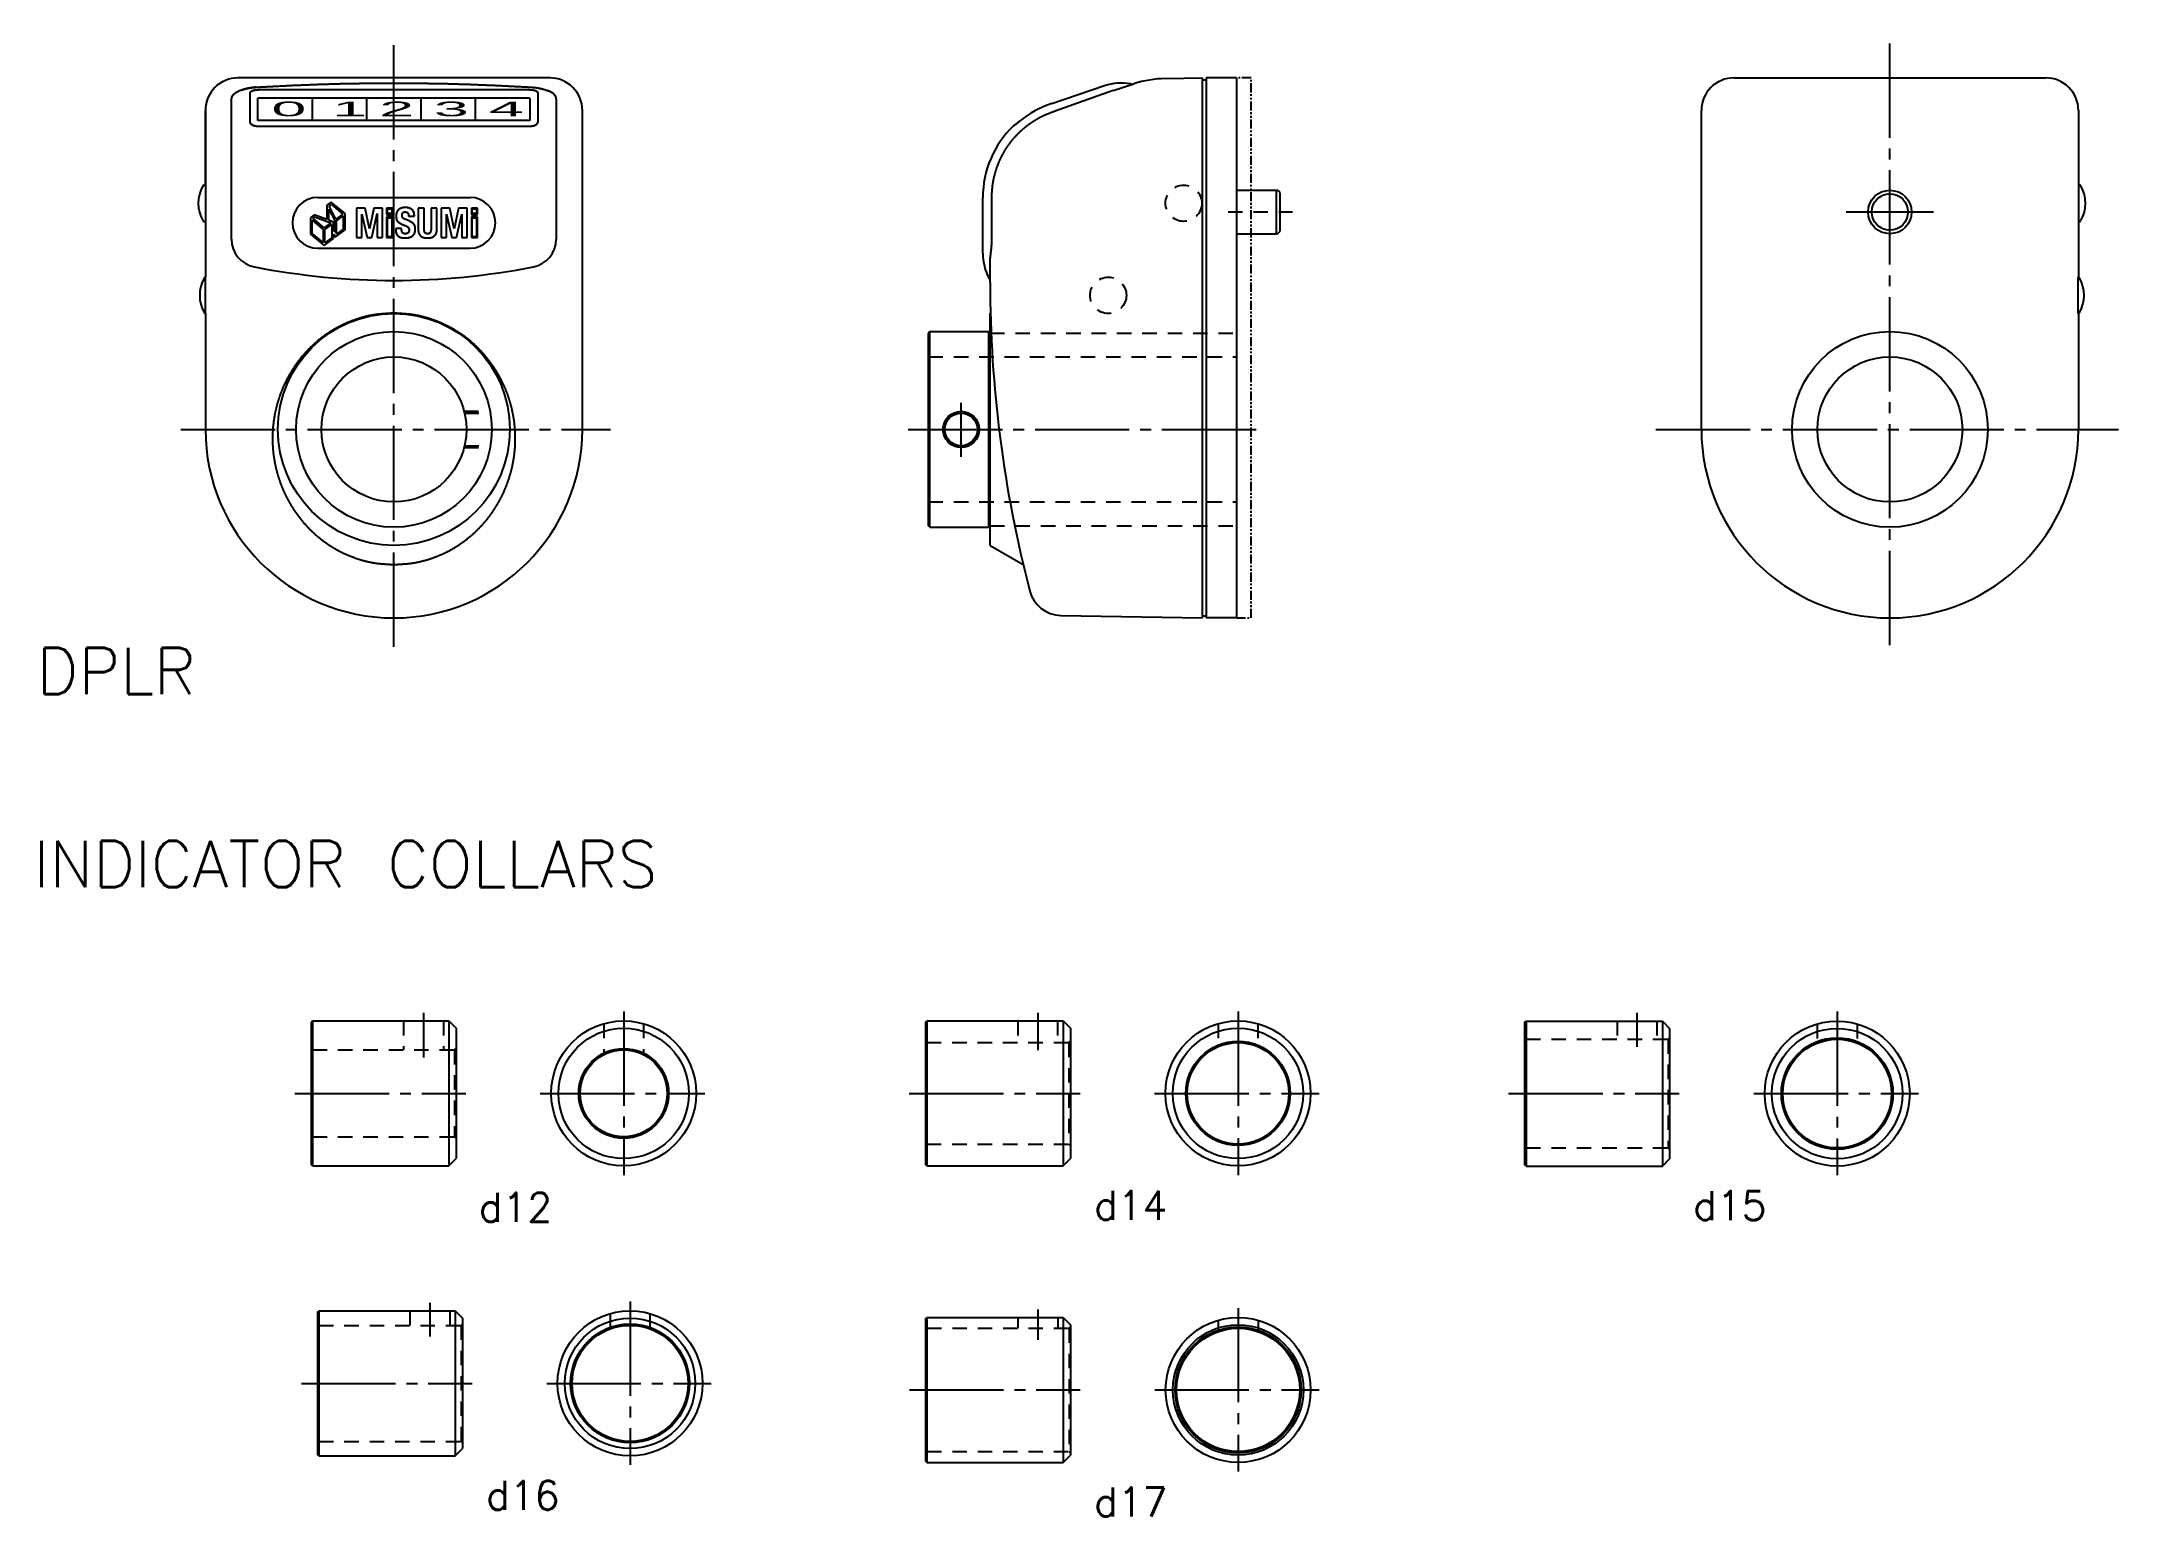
# Model space of a CAD drawing. Extents: x 79 to 365, y 158 to 362.
import ezdxf

# ---------------------------------------------------------------- set-up
doc = ezdxf.new("R2010")
doc.units = 0
for name, pattern in [('CENTER', [17.5, 13, -1.5, 1.5, -1.5]), ('DASHED', [3.5, 2, -1.5]), ('PHANTOM', [2.5, 1.25, -0.25, 0.25, -0.25, 0.25, -0.25])]:
    doc.linetypes.add(name, pattern=pattern)
doc.layers.get('0').update_dxf_attribs({"linetype": 'CONTINUOUS'})
doc.layers.add('CENTER', color=1, linetype='CENTER')
doc.styles.add('MSゴシック', font='txt')
doc.styles.get("Standard").update_dxf_attribs({"font": 'txt.shx', "bigfont": '@extfont2.shx'})

msp = doc.modelspace()

# ---------------------------------------------------------------- texts
at = {"color": 7, "linetype": 'CONTINUOUS', "style": 'MSゴシック', "width": 3.2}
for s, p in [('0', (110.64, 351.45)), ('1', (119.04, 351.45)), ('2', (125.51, 351.45)), ('3', (133.05, 351.45)), ('4', (140.64, 351.45))]:
    msp.add_text(s, height=2.02, dxfattribs=at).set_placement(p)
at = {"color": 7, "linetype": 'CONTINUOUS'}
for s, p in [('d12', (139.25, 198.94)), ('d14', (224.12, 199.2)), ('d15', (306.78, 199.18)), ('d16', (140.25, 159.2)), ('d17', (224.13, 158.29))]:
    msp.add_text(s, height=4, dxfattribs=at).set_placement(p)

# ---------------------------------------------------------------- blocks, each defined once
blk = doc.blocks.new('*U2')
at = {"color": 7, "linetype": 'CONTINUOUS'}
blk.add_text('DPLR', height=6.4, dxfattribs=at).set_placement((78.25, 271.72))
blk = doc.blocks.new('*U8')
at = {"color": 7, "linetype": 'CONTINUOUS'}
blk.add_text('INDICATOR COLLARS', height=6.4, dxfattribs=at).set_placement((77.82, 245.09))

# ---------------------------------------------------------------- linework, layer by layer
at = {"color": 7, "linetype": 'CONTINUOUS'}
for p, q in [((149.03, 356.74), (106.03, 356.74)), ((225.58, 355.65), (218.28, 353.18)), ((226.76, 354.99), (229.61, 355.91)), ((233.99, 356.65), (239.08, 356.73)), ((239.08, 282.25), (239.08, 356.73)), ((239.58, 356.44), (239.08, 356.44)), ((239.58, 356.74), (239.58, 282.24)), ((243.78, 356.74), (239.58, 356.74)), ((243.78, 356.74), (243.78, 282.24)), ((312.41, 356.74), (355.41, 356.74)), ((105.13, 334.5), (105.13, 353.82)), ((146.28, 353.94), (108.78, 353.94)), ((149.93, 353.82), (149.93, 334.5)), ((226.76, 354.99), (218.6, 352.12)), ((101.53, 352.24), (101.53, 329.24)), ((101.54, 341.94), (101.54, 352.24)), ((153.53, 308.24), (153.53, 352.24)), ((307.91, 308.24), (307.91, 352.24)), ((359.91, 352.24), (359.91, 329.24)), ((101.35, 341.94), (101.53, 341.94)), ((243.78, 341.24), (249.28, 341.24)), ((360.1, 341.94), (359.91, 341.94)), ((117.03, 340.24), (138.03, 340.24)), ((118.89, 339.6), (118.3, 339.16)), ((118.3, 339.16), (118.3, 337.2)), ((118.55, 337.1), (118.55, 338.61)), ((118.55, 338.61), (119.36, 337.06)), ((118.59, 339.06), (118.9, 339.29)), ((119.53, 337.25), (118.59, 339.06)), ((120.8, 338.01), (118.89, 339.6)), ((118.9, 339.29), (120.49, 337.96)), ((122.35, 338.77), (122.35, 334.71)), ((123.57, 338.77), (122.35, 338.77)), ((124.15, 335.91), (123.57, 338.77)), ((124.75, 338.77), (124.15, 335.91)), ((125.96, 338.77), (124.75, 338.77)), ((125.96, 334.71), (125.96, 338.77)), ((126.53, 338.77), (126.53, 337.91)), ((127.35, 338.77), (126.53, 338.77)), ((126.64, 338.02), (126.64, 338.67)), ((126.64, 338.67), (127.25, 338.67)), ((127.25, 338.67), (127.25, 338.02)), ((127.35, 337.91), (127.35, 338.77)), ((130.88, 338.77), (130.88, 335.94)), ((131.69, 338.77), (130.88, 338.77)), ((131.69, 335.94), (131.69, 338.77)), ((132.65, 338.77), (132.65, 335.94)), ((133.47, 338.77), (132.65, 338.77)), ((133.47, 335.94), (133.47, 338.77)), ((135.26, 338.77), (134.05, 338.77)), ((134.05, 338.77), (134.05, 334.71)), ((135.86, 335.91), (135.26, 338.77)), ((136.44, 338.77), (135.86, 335.91)), ((137.65, 338.77), (136.44, 338.77)), ((137.65, 334.71), (137.65, 338.77)), ((139.05, 338.77), (138.23, 338.77)), ((138.23, 338.77), (138.23, 337.91)), ((138.34, 338.67), (138.94, 338.67)), ((138.34, 338.02), (138.34, 338.67)), ((138.94, 338.67), (138.94, 338.02)), ((139.05, 337.91), (139.05, 338.77)), ((208.78, 332.54), (208.78, 340.24)), ((210.02, 334.48), (210.02, 340.24)), ((249.78, 335.74), (249.78, 340.74)), ((101.35, 336.94), (101.53, 336.94)), ((116.55, 337.86), (116.01, 337.45)), ((116.01, 337.45), (116.01, 335.17)), ((116.25, 335.28), (116.25, 337.12)), ((116.25, 337.12), (117.77, 335.84)), ((117.77, 334.01), (116.25, 335.28)), ((116.33, 337.38), (116.59, 337.57)), ((117.92, 336.05), (116.33, 337.38)), ((118.3, 337.2), (116.55, 337.86)), ((116.59, 337.57), (118.83, 336.72)), ((117.77, 335.84), (117.77, 334.01)), ((118.83, 336.72), (117.92, 336.05)), ((118.02, 335.82), (118.96, 336.53)), ((118.02, 333.99), (118.02, 335.82)), ((119.21, 336.85), (118.55, 337.1)), ((118.96, 336.53), (118.96, 334.69)), ((119.21, 335.75), (119.21, 336.85)), ((119.36, 335.45), (119.21, 335.75)), ((119.36, 337.06), (119.36, 335.45)), ((119.45, 334.76), (120.8, 335.77)), ((120.49, 337.96), (119.53, 337.25)), ((119.61, 337.01), (120.55, 337.71)), ((119.61, 335.18), (119.61, 337.01)), ((120.55, 335.87), (119.61, 335.18)), ((120.55, 337.71), (120.55, 335.87)), ((120.8, 335.77), (120.8, 338.01)), ((123.1, 337.95), (123.84, 334.71)), ((123.1, 334.71), (123.1, 337.95)), ((124.47, 334.71), (125.21, 338.01)), ((125.21, 338.01), (125.21, 334.71)), ((126.53, 337.91), (127.35, 337.91)), ((126.53, 337.55), (126.53, 334.71)), ((127.35, 337.55), (126.53, 337.55)), ((127.25, 338.02), (126.64, 338.02)), ((126.64, 334.82), (126.64, 337.44)), ((126.64, 337.44), (127.25, 337.44)), ((127.25, 337.44), (127.25, 334.82)), ((127.35, 334.71), (127.35, 337.55)), ((127.78, 335.98), (127.78, 335.81)), ((128.6, 335.98), (127.78, 335.98)), ((128.6, 335.86), (128.6, 335.98)), ((129.71, 336.95), (129.07, 337.23)), ((129.56, 337.65), (130.35, 337.65)), ((130.35, 337.65), (130.35, 337.76)), ((134.8, 337.96), (135.53, 334.71)), ((134.8, 334.71), (134.8, 337.96)), ((136.17, 334.71), (136.9, 337.96)), ((136.9, 337.96), (136.9, 334.71)), ((138.23, 337.91), (139.05, 337.91)), ((139.05, 337.55), (138.23, 337.55)), ((138.23, 337.55), (138.23, 334.71)), ((138.94, 338.02), (138.34, 338.02)), ((138.34, 337.44), (138.94, 337.44)), ((138.34, 334.82), (138.34, 337.44)), ((138.94, 337.44), (138.94, 334.82)), ((139.05, 334.71), (139.05, 337.55)), ((243.78, 335.24), (249.28, 335.24)), ((360.1, 336.94), (359.91, 336.94)), ((116.01, 335.17), (117.89, 333.6)), ((117.03, 333.24), (138.03, 333.24)), ((117.89, 333.6), (119.21, 334.58)), ((118.96, 334.69), (118.02, 333.99)), ((119.21, 334.58), (119.21, 335.2)), ((119.21, 335.2), (119.45, 334.76)), ((122.35, 334.71), (123.1, 334.71)), ((123.84, 334.71), (124.47, 334.71)), ((125.21, 334.71), (125.96, 334.71)), ((126.53, 334.71), (127.35, 334.71)), ((127.25, 334.82), (126.64, 334.82)), ((134.05, 334.71), (134.8, 334.71)), ((135.53, 334.71), (136.17, 334.71)), ((136.9, 334.71), (137.65, 334.71)), ((138.23, 334.71), (139.05, 334.71)), ((138.94, 334.82), (138.34, 334.82)), ((209.78, 328.52), (209.78, 331.4)), ((101.53, 324.24), (101.53, 308.24)), ((209.78, 324.24), (209.84, 324.27)), ((209.78, 292.24), (209.78, 324.24)), ((359.91, 324.24), (359.91, 308.24)), ((201.48, 321.74), (201.28, 321.54)), ((201.28, 294.94), (201.28, 321.54)), ((201.48, 294.74), (201.48, 321.74)), ((201.48, 321.74), (209.58, 321.74)), ((209.58, 321.74), (209.58, 294.74)), ((209.78, 321.54), (209.58, 321.74)), ((201.48, 294.74), (201.28, 294.94)), ((201.48, 294.74), (209.58, 294.74)), ((209.78, 294.94), (209.58, 294.74)), ((209.78, 292.24), (214.35, 289.61)), ((219.53, 282.59), (239.08, 282.25)), ((239.08, 282.54), (239.58, 282.54)), ((243.78, 282.24), (239.58, 282.24)), ((116.11, 226.45), (116.31, 226.65)), ((116.11, 226.45), (116.11, 222.85)), ((116.31, 226.65), (135.11, 226.65)), ((116.31, 226.65), (116.31, 206.65)), ((135.11, 226.65), (136.11, 225.65)), ((135.11, 226.65), (135.11, 206.65)), ((200.85, 226.45), (201.05, 226.65)), ((200.85, 226.45), (200.85, 223.85)), ((201.05, 226.65), (219.85, 226.65)), ((201.05, 226.65), (201.05, 206.65)), ((219.85, 226.65), (220.85, 225.65)), ((219.85, 226.65), (219.85, 206.65)), ((283.52, 226.42), (283.72, 226.62)), ((283.52, 226.42), (283.52, 224.32)), ((283.72, 226.62), (302.52, 226.62)), ((283.72, 226.62), (283.72, 206.62)), ((302.52, 226.62), (303.52, 225.62)), ((302.52, 226.62), (302.52, 206.62)), ((136.11, 225.65), (136.11, 222.85)), ((200.85, 223.85), (200.85, 209.45)), ((220.85, 225.65), (220.85, 223.85)), ((220.85, 223.85), (220.85, 209.45)), ((283.52, 224.32), (283.52, 208.92)), ((303.52, 225.62), (303.52, 224.32)), ((303.52, 224.32), (303.52, 208.92)), ((116.11, 222.85), (116.11, 210.45)), ((136.11, 222.85), (136.11, 210.45)), ((116.11, 210.45), (116.11, 206.85)), ((136.11, 210.45), (136.11, 207.65)), ((200.85, 209.45), (200.85, 206.85)), ((220.85, 209.45), (220.85, 207.65)), ((116.31, 206.65), (116.11, 206.85)), ((116.31, 206.65), (135.11, 206.65)), ((135.11, 206.65), (136.11, 207.65)), ((201.05, 206.65), (200.85, 206.85)), ((201.05, 206.65), (219.85, 206.65)), ((219.85, 206.65), (220.85, 207.65)), ((283.52, 208.92), (283.52, 206.82)), ((283.72, 206.62), (283.52, 206.82)), ((283.72, 206.62), (302.52, 206.62)), ((302.52, 206.62), (303.52, 207.62)), ((303.52, 208.92), (303.52, 207.62)), ((116.99, 186.45), (117.19, 186.65)), ((116.99, 186.45), (116.99, 184.85)), ((117.19, 186.65), (135.99, 186.65)), ((117.19, 186.65), (117.19, 166.65)), ((135.99, 186.65), (136.99, 185.65)), ((135.99, 186.65), (135.99, 166.65)), ((116.99, 184.85), (116.99, 168.45)), ((136.99, 185.65), (136.99, 184.85)), ((136.99, 184.85), (136.99, 168.45)), ((200.87, 185.54), (201.07, 185.74)), ((200.87, 185.54), (200.87, 184.44)), ((200.87, 184.44), (200.87, 167.04)), ((201.07, 185.74), (219.87, 185.74)), ((201.07, 185.74), (201.07, 165.74)), ((219.87, 185.74), (220.87, 184.74)), ((219.87, 185.74), (219.87, 165.74)), ((220.87, 184.74), (220.87, 184.44)), ((220.87, 184.44), (220.87, 167.04)), ((116.99, 168.45), (116.99, 166.85)), ((117.19, 166.65), (116.99, 166.85)), ((117.19, 166.65), (135.99, 166.65)), ((135.99, 166.65), (136.99, 167.65)), ((136.99, 168.45), (136.99, 167.65)), ((200.87, 167.04), (200.87, 165.94)), ((219.87, 165.74), (220.87, 166.74)), ((220.87, 167.04), (220.87, 166.74)), ((201.07, 165.74), (200.87, 165.94)), ((201.07, 165.74), (219.87, 165.74))]:
    msp.add_line(p, q, dxfattribs=at)
at = {"color": 3, "linetype": 'PHANTOM'}
for p, q in [((245.78, 356.74), (243.78, 356.74)), ((245.78, 282.24), (245.78, 356.74)), ((243.78, 282.24), (245.78, 282.24))]:
    msp.add_line(p, q, dxfattribs=at)
at = {"linetype": 'CONTINUOUS'}
for p, q in [((106.13, 354.91), (106.19, 354.93)), ((106.19, 354.93), (106.19, 354.93)), ((107.65, 354.66), (107.65, 350.74)), ((108.78, 350.88), (108.78, 353.94)), ((146.18, 355.07), (108.88, 355.07)), ((116.28, 350.88), (116.28, 353.94)), ((123.78, 350.88), (123.78, 353.94)), ((131.28, 350.88), (131.28, 353.94)), ((138.78, 350.88), (138.78, 353.94)), ((146.28, 353.94), (146.28, 350.88)), ((147.41, 350.74), (147.41, 354.66)), ((149.93, 353.82), (149.9, 353.98)), ((146.28, 350.88), (108.78, 350.88)), ((108.87, 350.09), (146.19, 350.09)), ((212.96, 350.09), (212.96, 350.09)), ((249.28, 335.24), (249.28, 341.24)), ((101.55, 324.24), (101.55, 329.24)), ((359.9, 324.24), (359.9, 329.24))]:
    msp.add_line(p, q, dxfattribs=at)
at = {"color": 3, "linetype": 'DASHED'}
for p, q in [((209.78, 321.54), (243.78, 321.54)), ((201.28, 318.24), (243.78, 318.24)), ((137.21, 310.74), (140.8, 310.74)), ((137.27, 310.49), (140.84, 310.49)), ((137.21, 305.74), (140.8, 305.74)), ((137.27, 305.99), (140.84, 305.99)), ((201.28, 298.24), (243.78, 298.24)), ((209.78, 294.94), (243.78, 294.94)), ((128.86, 226.65), (128.86, 222.65)), ((134.36, 226.65), (134.36, 222.65)), ((213.6, 226.65), (213.6, 223.65)), ((219.1, 226.65), (219.1, 223.65)), ((296.27, 226.62), (296.27, 224.12)), ((301.77, 226.62), (301.77, 224.12)), ((156.48, 226.26), (156.48, 221.98)), ((161.98, 226.26), (161.98, 221.98)), ((201.05, 223.65), (200.85, 223.85)), ((201.05, 223.65), (220.65, 223.65)), ((220.65, 223.65), (220.85, 223.85)), ((220.65, 223.65), (220.65, 209.65)), ((241.23, 226.26), (241.23, 223.09)), ((246.73, 226.26), (246.73, 223.09)), ((283.72, 224.12), (283.52, 224.32)), ((283.72, 224.12), (303.32, 224.12)), ((303.32, 224.12), (303.52, 224.32)), ((303.32, 224.12), (303.32, 209.12)), ((323.89, 226.24), (323.89, 223.6)), ((329.39, 226.24), (329.39, 223.6)), ((116.31, 222.65), (116.11, 222.85)), ((116.31, 222.65), (135.91, 222.65)), ((135.91, 222.65), (136.11, 222.85)), ((135.91, 222.65), (135.91, 210.65)), ((116.11, 210.45), (116.31, 210.65)), ((116.31, 210.65), (135.91, 210.65)), ((136.11, 210.45), (135.91, 210.65)), ((200.85, 209.45), (201.05, 209.65)), ((201.05, 209.65), (220.65, 209.65)), ((220.85, 209.45), (220.65, 209.65)), ((283.52, 208.92), (283.72, 209.12)), ((283.72, 209.12), (303.32, 209.12)), ((303.52, 208.92), (303.32, 209.12)), ((129.74, 186.65), (129.74, 184.65)), ((135.24, 186.65), (135.24, 184.65)), ((157.36, 186.27), (157.36, 184.16)), ((162.86, 186.27), (162.86, 184.16)), ((117.19, 184.65), (116.99, 184.85)), ((117.19, 184.65), (136.79, 184.65)), ((136.79, 184.65), (136.99, 184.85)), ((136.79, 184.65), (136.79, 168.65)), ((201.07, 184.24), (200.87, 184.44)), ((201.07, 184.24), (220.67, 184.24)), ((213.62, 185.74), (213.62, 184.24)), ((219.12, 185.74), (219.12, 184.24)), ((220.67, 184.24), (220.87, 184.44)), ((220.67, 184.24), (220.67, 167.24)), ((241.25, 185.35), (241.25, 183.78)), ((246.75, 185.35), (246.75, 183.78)), ((116.99, 168.45), (117.19, 168.65)), ((117.19, 168.65), (136.79, 168.65)), ((136.99, 168.45), (136.79, 168.65)), ((200.87, 167.04), (201.07, 167.24)), ((201.07, 167.24), (220.67, 167.24)), ((220.87, 167.04), (220.67, 167.24))]:
    msp.add_line(p, q, dxfattribs=at)
at = {"color": 7}
for points in [[(108.55, 355.45, 0), (108.53, 355.45, 0), (108.53, 355.45, 0), (108.51, 355.45, 0), (108.5, 355.45, 0), (108.49, 355.44, 0), (108.48, 355.44, 0), (108.47, 355.44, 0), (108.46, 355.44, 0), (108.45, 355.44, 0), (108.44, 355.44, 0), (108.43, 355.44, 0), (108.42, 355.44, 0), (108.41, 355.44, 0), (108.39, 355.44, 0), (108.38, 355.44, 0), (108.37, 355.43, 0), (108.36, 355.43, 0), (108.35, 355.43, 0), (108.34, 355.43, 0), (108.33, 355.43, 0), (108.32, 355.43, 0), (108.31, 355.43, 0), (108.3, 355.43, 0), (108.29, 355.43, 0), (108.28, 355.43, 0), (108.27, 355.42, 0), (108.25, 355.42, 0), (108.24, 355.42, 0), (108.23, 355.42, 0), (108.22, 355.42, 0), (108.21, 355.42, 0), (108.2, 355.42, 0), (108.19, 355.42, 0), (108.18, 355.42, 0), (108.17, 355.42, 0), (108.16, 355.41, 0), (108.15, 355.41, 0), (108.14, 355.41, 0), (108.12, 355.41, 0), (108.11, 355.41, 0), (108.1, 355.41, 0), (108.09, 355.41, 0), (108.08, 355.41, 0), (108.07, 355.4, 0), (108.06, 355.4, 0), (108.05, 355.4, 0), (108.04, 355.4, 0), (108.03, 355.4, 0), (108.02, 355.4, 0), (108.01, 355.4, 0), (108, 355.4, 0), (107.98, 355.39, 0), (107.97, 355.39, 0), (107.96, 355.39, 0), (107.95, 355.39, 0), (107.94, 355.39, 0), (107.93, 355.39, 0), (107.92, 355.39, 0), (107.91, 355.38, 0), (107.9, 355.38, 0), (107.89, 355.38, 0), (107.88, 355.38, 0), (107.87, 355.38, 0), (107.86, 355.38, 0), (107.84, 355.38, 0), (107.83, 355.37, 0), (107.82, 355.37, 0), (107.81, 355.37, 0), (107.8, 355.37, 0), (107.79, 355.37, 0), (107.78, 355.37, 0), (107.77, 355.36, 0), (107.76, 355.36, 0), (107.75, 355.36, 0), (107.74, 355.36, 0), (107.73, 355.36, 0), (107.72, 355.36, 0), (107.7, 355.35, 0), (107.69, 355.35, 0), (107.68, 355.35, 0), (107.67, 355.35, 0), (107.66, 355.35, 0), (107.65, 355.35, 0), (107.64, 355.34, 0), (107.63, 355.34, 0), (107.62, 355.34, 0), (107.61, 355.34, 0), (107.6, 355.33, 0), (107.59, 355.33, 0), (107.58, 355.33, 0), (107.57, 355.33, 0), (107.56, 355.33, 0), (107.54, 355.32, 0), (107.53, 355.32, 0), (107.52, 355.32, 0), (107.51, 355.32, 0), (107.5, 355.32, 0), (107.49, 355.31, 0), (107.48, 355.31, 0), (107.47, 355.31, 0), (107.46, 355.31, 0), (107.45, 355.31, 0), (107.44, 355.3, 0), (107.43, 355.3, 0), (107.42, 355.3, 0), (107.41, 355.3, 0), (107.39, 355.3, 0), (107.38, 355.29, 0), (107.37, 355.29, 0), (107.36, 355.29, 0), (107.35, 355.29, 0), (107.34, 355.28, 0), (107.33, 355.28, 0), (107.32, 355.28, 0), (107.31, 355.28, 0), (107.3, 355.27, 0), (107.29, 355.27, 0), (107.28, 355.27, 0), (107.27, 355.27, 0), (107.26, 355.26, 0), (107.25, 355.26, 0), (107.24, 355.26, 0), (107.22, 355.26, 0), (107.22, 355.25, 0), (107.2, 355.25, 0), (107.19, 355.25, 0), (107.18, 355.25, 0), (107.17, 355.24, 0), (107.16, 355.24, 0), (107.15, 355.24, 0), (107.14, 355.24, 0), (107.13, 355.23, 0), (107.12, 355.23, 0), (107.11, 355.23, 0), (107.1, 355.23, 0), (107.09, 355.22, 0), (107.08, 355.22, 0), (107.07, 355.22, 0), (107.06, 355.21, 0), (107.05, 355.21, 0), (107.03, 355.21, 0), (107.03, 355.21, 0), (107.01, 355.2, 0), (107, 355.2, 0), (106.99, 355.2, 0), (106.98, 355.2, 0), (106.97, 355.19, 0), (106.96, 355.19, 0), (106.95, 355.19, 0), (106.94, 355.19, 0), (106.93, 355.18, 0), (106.92, 355.18, 0), (106.91, 355.18, 0), (106.9, 355.17, 0), (106.89, 355.17, 0), (106.88, 355.17, 0), (106.87, 355.16, 0), (106.86, 355.16, 0), (106.85, 355.16, 0), (106.84, 355.15, 0), (106.83, 355.15, 0), (106.81, 355.15, 0), (106.81, 355.15, 0), (106.79, 355.14, 0), (106.78, 355.14, 0), (106.77, 355.14, 0), (106.76, 355.13, 0), (106.75, 355.13, 0), (106.74, 355.13, 0), (106.73, 355.12, 0), (106.72, 355.12, 0), (106.71, 355.12, 0), (106.7, 355.12, 0), (106.69, 355.11, 0), (106.68, 355.11, 0), (106.67, 355.11, 0), (106.66, 355.1, 0), (106.65, 355.1, 0), (106.64, 355.1, 0), (106.63, 355.09, 0), (106.62, 355.09, 0), (106.61, 355.08, 0), (106.6, 355.08, 0), (106.59, 355.08, 0), (106.58, 355.07, 0), (106.57, 355.07, 0), (106.56, 355.07, 0), (106.55, 355.06, 0), (106.54, 355.06, 0), (106.53, 355.06, 0), (106.52, 355.05, 0), (106.5, 355.05, 0), (106.5, 355.05, 0), (106.48, 355.04, 0), (106.47, 355.04, 0), (106.46, 355.04, 0), (106.45, 355.03, 0), (106.44, 355.03, 0), (106.43, 355.02, 0), (106.42, 355.02, 0), (106.41, 355.02, 0), (106.4, 355.01, 0), (106.39, 355.01, 0), (106.38, 355.01, 0), (106.37, 355, 0), (106.36, 355, 0), (106.35, 355, 0), (106.34, 354.99, 0), (106.33, 354.99, 0), (106.32, 354.98, 0), (106.31, 354.98, 0), (106.3, 354.98, 0), (106.29, 354.97, 0), (106.28, 354.97, 0), (106.27, 354.97, 0), (106.26, 354.96, 0), (106.25, 354.96, 0), (106.24, 354.95, 0), (106.23, 354.95, 0), (106.22, 354.95, 0), (106.21, 354.94, 0), (106.2, 354.94, 0), (106.19, 354.94, 0)], [(106.6, 355.08, 0), (106.61, 355.08, 0), (106.62, 355.08, 0), (106.63, 355.09, 0), (106.64, 355.09, 0), (106.65, 355.09, 0), (106.66, 355.1, 0), (106.67, 355.1, 0), (106.68, 355.1, 0), (106.69, 355.11, 0), (106.7, 355.11, 0), (106.71, 355.11, 0), (106.72, 355.12, 0), (106.73, 355.12, 0), (106.74, 355.12, 0), (106.75, 355.13, 0), (106.76, 355.13, 0), (106.77, 355.13, 0), (106.78, 355.13, 0), (106.79, 355.14, 0), (106.8, 355.14, 0), (106.81, 355.14, 0), (106.82, 355.15, 0), (106.83, 355.15, 0), (106.84, 355.15, 0), (106.85, 355.16, 0), (106.86, 355.16, 0), (106.87, 355.16, 0), (106.88, 355.17, 0), (106.89, 355.17, 0), (106.9, 355.17, 0), (106.91, 355.18, 0), (106.92, 355.18, 0), (106.93, 355.18, 0), (106.94, 355.18, 0), (106.95, 355.19, 0), (106.96, 355.19, 0), (106.97, 355.19, 0), (106.98, 355.19, 0), (106.99, 355.2, 0), (107, 355.2, 0), (107.01, 355.2, 0), (107.02, 355.21, 0), (107.03, 355.21, 0), (107.04, 355.21, 0), (107.05, 355.21, 0), (107.06, 355.22, 0), (107.07, 355.22, 0), (107.08, 355.22, 0), (107.09, 355.22, 0), (107.1, 355.23, 0), (107.11, 355.23, 0), (107.12, 355.23, 0), (107.13, 355.24, 0), (107.14, 355.24, 0), (107.15, 355.24, 0), (107.16, 355.24, 0), (107.17, 355.25, 0), (107.18, 355.25, 0), (107.19, 355.25, 0), (107.2, 355.25, 0), (107.21, 355.25, 0), (107.22, 355.26, 0), (107.23, 355.26, 0), (107.24, 355.26, 0), (107.25, 355.26, 0), (107.26, 355.27, 0), (107.27, 355.27, 0), (107.28, 355.27, 0), (107.29, 355.27, 0), (107.3, 355.28, 0), (107.31, 355.28, 0), (107.32, 355.28, 0), (107.33, 355.28, 0), (107.34, 355.29, 0), (107.35, 355.29, 0), (107.36, 355.29, 0), (107.37, 355.29, 0), (107.38, 355.29, 0), (107.39, 355.3, 0), (107.4, 355.3, 0), (107.41, 355.3, 0), (107.42, 355.3, 0), (107.43, 355.3, 0), (107.44, 355.31, 0), (107.45, 355.31, 0), (107.46, 355.31, 0), (107.47, 355.31, 0), (107.48, 355.31, 0), (107.49, 355.32, 0), (107.5, 355.32, 0), (107.51, 355.32, 0), (107.52, 355.32, 0), (107.53, 355.32, 0), (107.55, 355.33, 0), (107.56, 355.33, 0), (107.56, 355.33, 0), (107.58, 355.33, 0), (107.59, 355.33, 0), (107.6, 355.34, 0), (107.61, 355.34, 0), (107.62, 355.34, 0), (107.63, 355.34, 0), (107.64, 355.34, 0), (107.65, 355.34, 0), (107.66, 355.35, 0), (107.67, 355.35, 0), (107.68, 355.35, 0), (107.69, 355.35, 0), (107.7, 355.35, 0), (107.71, 355.36, 0), (107.72, 355.36, 0), (107.73, 355.36, 0), (107.74, 355.36, 0), (107.75, 355.36, 0), (107.76, 355.36, 0), (107.77, 355.36, 0), (107.78, 355.37, 0), (107.79, 355.37, 0), (107.8, 355.37, 0), (107.81, 355.37, 0), (107.82, 355.37, 0), (107.83, 355.37, 0), (107.84, 355.38, 0), (107.85, 355.38, 0), (107.86, 355.38, 0), (107.87, 355.38, 0), (107.88, 355.38, 0), (107.89, 355.38, 0), (107.91, 355.38, 0), (107.92, 355.38, 0), (107.92, 355.39, 0), (107.94, 355.39, 0), (107.95, 355.39, 0), (107.96, 355.39, 0), (107.97, 355.39, 0), (107.98, 355.39, 0), (107.99, 355.39, 0), (108, 355.39, 0), (108.01, 355.4, 0), (108.02, 355.4, 0), (108.03, 355.4, 0), (108.04, 355.4, 0), (108.05, 355.4, 0), (108.06, 355.4, 0), (108.07, 355.4, 0), (108.08, 355.4, 0), (108.09, 355.4, 0), (108.1, 355.41, 0), (108.11, 355.41, 0), (108.12, 355.41, 0), (108.13, 355.41, 0), (108.14, 355.41, 0), (108.15, 355.41, 0), (108.16, 355.41, 0), (108.17, 355.41, 0), (108.18, 355.42, 0), (108.19, 355.42, 0), (108.2, 355.42, 0), (108.22, 355.42, 0), (108.22, 355.42, 0), (108.23, 355.42, 0), (108.25, 355.42, 0), (108.26, 355.42, 0), (108.27, 355.42, 0), (108.28, 355.43, 0), (108.29, 355.43, 0), (108.3, 355.43, 0), (108.31, 355.43, 0), (108.32, 355.43, 0), (108.33, 355.43, 0), (108.34, 355.43, 0), (108.35, 355.43, 0), (108.36, 355.43, 0), (108.37, 355.43, 0), (108.38, 355.43, 0), (108.39, 355.44, 0), (108.4, 355.44, 0), (108.41, 355.44, 0), (108.42, 355.44, 0), (108.43, 355.44, 0), (108.44, 355.44, 0), (108.45, 355.44, 0), (108.46, 355.44, 0), (108.47, 355.44, 0), (108.48, 355.44, 0), (108.49, 355.44, 0), (108.5, 355.45, 0), (108.52, 355.45, 0), (108.53, 355.45, 0), (108.54, 355.45, 0), (108.55, 355.45, 0)], [(108.55, 355.45, 0), (108.69, 355.46, 0), (108.84, 355.46, 0), (108.99, 355.47, 0), (109.14, 355.48, 0), (109.29, 355.49, 0), (109.44, 355.5, 0), (109.59, 355.5, 0), (109.74, 355.51, 0), (109.89, 355.52, 0), (110.03, 355.53, 0), (110.18, 355.54, 0), (110.33, 355.54, 0), (110.48, 355.55, 0), (110.63, 355.56, 0), (110.78, 355.57, 0), (110.93, 355.58, 0), (111.08, 355.58, 0), (111.22, 355.59, 0), (111.37, 355.6, 0), (111.52, 355.61, 0), (111.67, 355.61, 0), (111.82, 355.62, 0), (111.97, 355.63, 0), (112.12, 355.64, 0), (112.27, 355.64, 0), (112.42, 355.65, 0), (112.56, 355.66, 0), (112.71, 355.67, 0), (112.86, 355.67, 0), (113.01, 355.68, 0), (113.16, 355.69, 0), (113.31, 355.69, 0), (113.46, 355.7, 0), (113.61, 355.71, 0), (113.75, 355.71, 0), (113.9, 355.72, 0), (114.05, 355.73, 0), (114.2, 355.74, 0), (114.35, 355.74, 0), (114.5, 355.75, 0), (114.65, 355.75, 0), (114.8, 355.76, 0), (114.94, 355.77, 0), (115.09, 355.77, 0), (115.24, 355.78, 0), (115.39, 355.79, 0), (115.54, 355.79, 0), (115.69, 355.8, 0), (115.84, 355.8, 0), (115.99, 355.81, 0), (116.14, 355.82, 0), (116.28, 355.82, 0), (116.43, 355.83, 0), (116.58, 355.83, 0), (116.73, 355.84, 0), (116.88, 355.84, 0), (117.03, 355.85, 0), (117.18, 355.85, 0), (117.33, 355.86, 0), (117.48, 355.86, 0), (117.62, 355.87, 0), (117.77, 355.87, 0), (117.92, 355.88, 0), (118.07, 355.88, 0), (118.22, 355.89, 0), (118.37, 355.89, 0), (118.52, 355.89, 0), (118.67, 355.9, 0), (118.82, 355.9, 0), (118.97, 355.91, 0), (119.11, 355.91, 0), (119.26, 355.92, 0), (119.41, 355.92, 0), (119.56, 355.92, 0), (119.71, 355.93, 0), (119.86, 355.93, 0), (120.01, 355.93, 0), (120.16, 355.94, 0), (120.31, 355.94, 0), (120.45, 355.94, 0), (120.6, 355.95, 0), (120.75, 355.95, 0), (120.9, 355.95, 0), (121.05, 355.96, 0), (121.2, 355.96, 0), (121.35, 355.96, 0), (121.5, 355.96, 0), (121.65, 355.97, 0), (121.8, 355.97, 0), (121.94, 355.97, 0), (122.09, 355.98, 0), (122.24, 355.98, 0), (122.39, 355.98, 0), (122.54, 355.98, 0), (122.69, 355.98, 0), (122.84, 355.99, 0), (122.99, 355.99, 0), (123.14, 355.99, 0), (123.28, 355.99, 0), (123.43, 355.99, 0), (123.58, 356, 0), (123.73, 356, 0), (123.88, 356, 0), (124.03, 356, 0), (124.18, 356, 0), (124.33, 356, 0), (124.48, 356, 0), (124.63, 356.01, 0), (124.78, 356.01, 0), (124.92, 356.01, 0), (125.07, 356.01, 0), (125.22, 356.01, 0), (125.37, 356.01, 0), (125.52, 356.01, 0), (125.67, 356.01, 0), (125.82, 356.01, 0), (125.97, 356.01, 0), (126.12, 356.02, 0), (126.27, 356.02, 0), (126.41, 356.02, 0), (126.56, 356.02, 0), (126.71, 356.02, 0), (126.86, 356.02, 0), (127.01, 356.02, 0), (127.16, 356.02, 0), (127.31, 356.02, 0), (127.46, 356.02, 0), (127.61, 356.02, 0), (127.75, 356.02, 0), (127.9, 356.02, 0), (128.05, 356.02, 0), (128.2, 356.02, 0), (128.35, 356.02, 0), (128.5, 356.02, 0), (128.65, 356.02, 0), (128.8, 356.02, 0), (128.95, 356.02, 0), (129.09, 356.01, 0), (129.24, 356.01, 0), (129.39, 356.01, 0), (129.54, 356.01, 0), (129.69, 356.01, 0), (129.84, 356.01, 0), (129.99, 356.01, 0), (130.14, 356.01, 0), (130.29, 356.01, 0), (130.44, 356.01, 0), (130.59, 356, 0), (130.73, 356, 0), (130.88, 356, 0), (131.03, 356, 0), (131.18, 356, 0), (131.33, 356, 0), (131.48, 356, 0), (131.63, 355.99, 0), (131.78, 355.99, 0), (131.93, 355.99, 0), (132.07, 355.99, 0), (132.22, 355.99, 0), (132.37, 355.98, 0), (132.52, 355.98, 0), (132.67, 355.98, 0), (132.82, 355.98, 0), (132.97, 355.98, 0), (133.12, 355.97, 0), (133.27, 355.97, 0), (133.42, 355.97, 0), (133.56, 355.96, 0), (133.71, 355.96, 0), (133.86, 355.96, 0), (134.01, 355.96, 0), (134.16, 355.95, 0), (134.31, 355.95, 0), (134.46, 355.95, 0), (134.61, 355.94, 0), (134.76, 355.94, 0), (134.91, 355.94, 0), (135.06, 355.93, 0), (135.2, 355.93, 0), (135.35, 355.93, 0), (135.5, 355.92, 0), (135.65, 355.92, 0), (135.8, 355.92, 0), (135.95, 355.91, 0), (136.1, 355.91, 0), (136.25, 355.9, 0), (136.4, 355.9, 0), (136.54, 355.89, 0), (136.69, 355.89, 0), (136.84, 355.89, 0), (136.99, 355.88, 0), (137.14, 355.88, 0), (137.29, 355.87, 0), (137.44, 355.87, 0), (137.59, 355.86, 0), (137.74, 355.86, 0), (137.88, 355.85, 0), (138.03, 355.85, 0), (138.18, 355.84, 0), (138.33, 355.84, 0), (138.48, 355.83, 0), (138.63, 355.83, 0), (138.78, 355.82, 0), (138.93, 355.82, 0), (139.07, 355.81, 0), (139.22, 355.8, 0), (139.37, 355.8, 0), (139.52, 355.79, 0), (139.67, 355.79, 0), (139.82, 355.78, 0), (139.97, 355.77, 0), (140.12, 355.77, 0), (140.27, 355.76, 0), (140.41, 355.75, 0), (140.56, 355.75, 0), (140.71, 355.74, 0), (140.86, 355.74, 0), (141.01, 355.73, 0), (141.16, 355.72, 0), (141.31, 355.71, 0), (141.46, 355.71, 0), (141.61, 355.7, 0), (141.75, 355.69, 0), (141.9, 355.69, 0), (142.05, 355.68, 0), (142.2, 355.67, 0), (142.35, 355.67, 0), (142.5, 355.66, 0), (142.65, 355.65, 0), (142.8, 355.64, 0), (142.94, 355.64, 0), (143.09, 355.63, 0), (143.24, 355.62, 0), (143.39, 355.61, 0), (143.54, 355.61, 0), (143.69, 355.6, 0), (143.84, 355.59, 0), (143.99, 355.58, 0), (144.13, 355.58, 0), (144.28, 355.57, 0), (144.43, 355.56, 0), (144.58, 355.55, 0), (144.73, 355.54, 0), (144.88, 355.54, 0), (145.03, 355.53, 0), (145.18, 355.52, 0), (145.33, 355.51, 0), (145.47, 355.5, 0), (145.62, 355.5, 0), (145.77, 355.49, 0), (145.92, 355.48, 0), (146.07, 355.47, 0), (146.22, 355.46, 0), (146.37, 355.46, 0), (146.52, 355.45, 0)], [(146.52, 355.45, 0), (146.53, 355.45, 0), (146.54, 355.45, 0), (146.55, 355.45, 0), (146.56, 355.45, 0), (146.57, 355.44, 0), (146.58, 355.44, 0), (146.59, 355.44, 0), (146.6, 355.44, 0), (146.61, 355.44, 0), (146.62, 355.44, 0), (146.63, 355.44, 0), (146.65, 355.44, 0), (146.66, 355.44, 0), (146.67, 355.44, 0), (146.68, 355.44, 0), (146.69, 355.43, 0), (146.7, 355.43, 0), (146.71, 355.43, 0), (146.72, 355.43, 0), (146.73, 355.43, 0), (146.74, 355.43, 0), (146.75, 355.43, 0), (146.76, 355.43, 0), (146.78, 355.43, 0), (146.79, 355.43, 0), (146.8, 355.42, 0), (146.81, 355.42, 0), (146.82, 355.42, 0), (146.83, 355.42, 0), (146.84, 355.42, 0), (146.85, 355.42, 0), (146.86, 355.42, 0), (146.87, 355.42, 0), (146.88, 355.42, 0), (146.9, 355.42, 0), (146.91, 355.41, 0), (146.92, 355.41, 0), (146.93, 355.41, 0), (146.94, 355.41, 0), (146.95, 355.41, 0), (146.96, 355.41, 0), (146.97, 355.41, 0), (146.98, 355.41, 0), (146.99, 355.4, 0), (147, 355.4, 0), (147.01, 355.4, 0), (147.02, 355.4, 0), (147.03, 355.4, 0), (147.05, 355.4, 0), (147.06, 355.4, 0), (147.07, 355.4, 0), (147.08, 355.39, 0), (147.09, 355.39, 0), (147.1, 355.39, 0), (147.11, 355.39, 0), (147.12, 355.39, 0), (147.13, 355.39, 0), (147.14, 355.39, 0), (147.15, 355.38, 0), (147.16, 355.38, 0), (147.18, 355.38, 0), (147.19, 355.38, 0), (147.2, 355.38, 0), (147.21, 355.38, 0), (147.22, 355.38, 0), (147.23, 355.37, 0), (147.24, 355.37, 0), (147.25, 355.37, 0), (147.26, 355.37, 0), (147.27, 355.37, 0), (147.28, 355.37, 0), (147.29, 355.36, 0), (147.3, 355.36, 0), (147.31, 355.36, 0), (147.32, 355.36, 0), (147.34, 355.36, 0), (147.35, 355.36, 0), (147.36, 355.35, 0), (147.37, 355.35, 0), (147.38, 355.35, 0), (147.39, 355.35, 0), (147.4, 355.35, 0), (147.41, 355.35, 0), (147.42, 355.34, 0), (147.43, 355.34, 0), (147.44, 355.34, 0), (147.45, 355.34, 0), (147.47, 355.33, 0), (147.47, 355.33, 0), (147.49, 355.33, 0), (147.5, 355.33, 0), (147.51, 355.33, 0), (147.52, 355.32, 0), (147.53, 355.32, 0), (147.54, 355.32, 0), (147.55, 355.32, 0), (147.56, 355.32, 0), (147.57, 355.31, 0), (147.58, 355.31, 0), (147.59, 355.31, 0), (147.6, 355.31, 0), (147.61, 355.31, 0), (147.62, 355.3, 0), (147.63, 355.3, 0), (147.65, 355.3, 0), (147.66, 355.3, 0), (147.67, 355.3, 0), (147.68, 355.29, 0), (147.69, 355.29, 0), (147.7, 355.29, 0), (147.71, 355.29, 0), (147.72, 355.28, 0), (147.73, 355.28, 0), (147.74, 355.28, 0), (147.75, 355.28, 0), (147.76, 355.27, 0), (147.77, 355.27, 0), (147.78, 355.27, 0), (147.79, 355.27, 0), (147.81, 355.26, 0), (147.82, 355.26, 0), (147.83, 355.26, 0), (147.84, 355.26, 0), (147.85, 355.25, 0), (147.86, 355.25, 0), (147.87, 355.25, 0), (147.88, 355.25, 0), (147.89, 355.24, 0), (147.9, 355.24, 0), (147.91, 355.24, 0), (147.92, 355.24, 0), (147.93, 355.23, 0), (147.94, 355.23, 0), (147.95, 355.23, 0), (147.96, 355.23, 0), (147.97, 355.22, 0), (147.99, 355.22, 0), (148, 355.22, 0), (148.01, 355.21, 0), (148.02, 355.21, 0), (148.03, 355.21, 0), (148.04, 355.21, 0), (148.05, 355.2, 0), (148.06, 355.2, 0), (148.07, 355.2, 0), (148.08, 355.2, 0), (148.09, 355.19, 0), (148.1, 355.19, 0), (148.11, 355.19, 0), (148.12, 355.19, 0), (148.13, 355.18, 0), (148.14, 355.18, 0), (148.15, 355.18, 0), (148.16, 355.17, 0), (148.17, 355.17, 0), (148.18, 355.17, 0), (148.19, 355.16, 0), (148.21, 355.16, 0), (148.22, 355.16, 0), (148.23, 355.15, 0), (148.24, 355.15, 0), (148.25, 355.15, 0), (148.26, 355.15, 0), (148.27, 355.14, 0), (148.28, 355.14, 0), (148.29, 355.14, 0), (148.3, 355.13, 0), (148.31, 355.13, 0), (148.32, 355.13, 0), (148.33, 355.12, 0), (148.34, 355.12, 0), (148.35, 355.12, 0), (148.36, 355.12, 0), (148.37, 355.11, 0), (148.38, 355.11, 0), (148.39, 355.11, 0), (148.4, 355.1, 0), (148.41, 355.1, 0), (148.42, 355.1, 0), (148.43, 355.09, 0), (148.44, 355.09, 0), (148.45, 355.08, 0), (148.47, 355.08, 0), (148.47, 355.08, 0), (148.49, 355.07, 0), (148.5, 355.07, 0), (148.51, 355.07, 0), (148.52, 355.06, 0), (148.53, 355.06, 0), (148.54, 355.06, 0), (148.55, 355.05, 0), (148.56, 355.05, 0), (148.57, 355.05, 0), (148.58, 355.04, 0), (148.59, 355.04, 0), (148.6, 355.04, 0), (148.61, 355.03, 0), (148.62, 355.03, 0), (148.63, 355.02, 0), (148.64, 355.02, 0), (148.65, 355.02, 0), (148.66, 355.01, 0), (148.67, 355.01, 0), (148.68, 355.01, 0), (148.69, 355, 0), (148.7, 355, 0), (148.71, 355, 0), (148.72, 354.99, 0), (148.73, 354.99, 0), (148.74, 354.98, 0), (148.75, 354.98, 0), (148.76, 354.98, 0), (148.77, 354.97, 0), (148.78, 354.97, 0), (148.79, 354.97, 0), (148.8, 354.96, 0), (148.81, 354.96, 0), (148.82, 354.95, 0), (148.83, 354.95, 0), (148.84, 354.95, 0), (148.85, 354.94, 0), (148.86, 354.94, 0), (148.87, 354.94, 0)], [(105.13, 353.82, 0), (105.13, 353.82, 0), (105.13, 353.82, 0), (105.13, 353.82, 0), (105.13, 353.82, 0), (105.13, 353.82, 0), (105.13, 353.82, 0), (105.13, 353.82, 0), (105.13, 353.82, 0), (105.13, 353.82, 0), (105.13, 353.82, 0), (105.13, 353.82, 0), (105.13, 353.82, 0), (105.13, 353.83, 0), (105.13, 353.83, 0), (105.13, 353.83, 0), (105.13, 353.83, 0), (105.13, 353.83, 0), (105.13, 353.83, 0), (105.13, 353.83, 0), (105.13, 353.83, 0), (105.13, 353.83, 0), (105.13, 353.83, 0), (105.13, 353.83, 0), (105.13, 353.83, 0), (105.13, 353.83, 0), (105.13, 353.83, 0), (105.13, 353.84, 0), (105.13, 353.84, 0), (105.13, 353.84, 0), (105.13, 353.84, 0), (105.13, 353.84, 0), (105.13, 353.84, 0), (105.13, 353.84, 0), (105.13, 353.84, 0), (105.13, 353.84, 0), (105.13, 353.84, 0), (105.13, 353.84, 0), (105.13, 353.85, 0), (105.13, 353.85, 0), (105.13, 353.85, 0), (105.13, 353.85, 0), (105.13, 353.85, 0), (105.13, 353.85, 0), (105.13, 353.85, 0), (105.13, 353.85, 0), (105.13, 353.85, 0), (105.13, 353.85, 0), (105.13, 353.85, 0), (105.13, 353.85, 0), (105.13, 353.85, 0), (105.13, 353.85, 0), (105.13, 353.86, 0), (105.13, 353.86, 0), (105.13, 353.86, 0), (105.13, 353.86, 0), (105.13, 353.86, 0), (105.13, 353.86, 0), (105.13, 353.86, 0), (105.13, 353.86, 0), (105.13, 353.86, 0), (105.13, 353.86, 0), (105.13, 353.86, 0), (105.13, 353.86, 0), (105.13, 353.86, 0), (105.13, 353.87, 0), (105.13, 353.87, 0), (105.13, 353.87, 0), (105.13, 353.87, 0), (105.13, 353.87, 0), (105.13, 353.87, 0), (105.13, 353.87, 0), (105.13, 353.87, 0), (105.13, 353.87, 0), (105.13, 353.87, 0), (105.14, 353.87, 0), (105.14, 353.87, 0), (105.14, 353.87, 0), (105.14, 353.88, 0), (105.14, 353.88, 0), (105.14, 353.88, 0), (105.14, 353.88, 0), (105.14, 353.88, 0), (105.14, 353.88, 0), (105.14, 353.88, 0), (105.14, 353.88, 0), (105.14, 353.88, 0), (105.14, 353.88, 0), (105.14, 353.88, 0), (105.14, 353.88, 0), (105.14, 353.88, 0), (105.14, 353.88, 0), (105.14, 353.88, 0), (105.14, 353.89, 0), (105.14, 353.89, 0), (105.14, 353.89, 0), (105.14, 353.89, 0), (105.14, 353.89, 0), (105.14, 353.89, 0), (105.14, 353.89, 0), (105.14, 353.89, 0), (105.14, 353.89, 0), (105.14, 353.89, 0), (105.14, 353.89, 0), (105.14, 353.89, 0), (105.14, 353.89, 0), (105.14, 353.9, 0), (105.14, 353.9, 0), (105.14, 353.9, 0), (105.14, 353.9, 0), (105.14, 353.9, 0), (105.14, 353.9, 0), (105.14, 353.9, 0), (105.14, 353.9, 0), (105.14, 353.9, 0), (105.14, 353.9, 0), (105.14, 353.9, 0), (105.14, 353.9, 0), (105.14, 353.9, 0), (105.14, 353.91, 0), (105.14, 353.91, 0), (105.14, 353.91, 0), (105.14, 353.91, 0), (105.14, 353.91, 0), (105.14, 353.91, 0), (105.14, 353.91, 0), (105.14, 353.91, 0), (105.14, 353.91, 0)], [(105.14, 353.91, 0), (105.14, 353.91, 0), (105.14, 353.92, 0), (105.14, 353.92, 0), (105.14, 353.92, 0), (105.14, 353.92, 0), (105.14, 353.92, 0), (105.14, 353.93, 0), (105.14, 353.93, 0), (105.14, 353.93, 0), (105.14, 353.93, 0), (105.14, 353.93, 0), (105.14, 353.94, 0), (105.14, 353.94, 0), (105.14, 353.94, 0), (105.14, 353.94, 0), (105.14, 353.94, 0), (105.15, 353.94, 0), (105.15, 353.95, 0), (105.15, 353.95, 0), (105.15, 353.95, 0), (105.15, 353.95, 0), (105.15, 353.95, 0), (105.15, 353.96, 0), (105.15, 353.96, 0), (105.15, 353.96, 0), (105.15, 353.96, 0), (105.15, 353.96, 0), (105.15, 353.97, 0), (105.15, 353.97, 0), (105.15, 353.97, 0), (105.15, 353.97, 0), (105.15, 353.97, 0), (105.15, 353.98, 0), (105.16, 353.98, 0), (105.16, 353.98, 0), (105.16, 353.98, 0), (105.16, 353.98, 0), (105.16, 353.99, 0), (105.16, 353.99, 0), (105.16, 353.99, 0), (105.16, 353.99, 0), (105.16, 353.99, 0), (105.16, 354, 0), (105.16, 354, 0), (105.16, 354, 0), (105.16, 354, 0), (105.16, 354, 0), (105.16, 354, 0), (105.16, 354.01, 0), (105.16, 354.01, 0), (105.16, 354.01, 0), (105.16, 354.01, 0), (105.17, 354.01, 0), (105.17, 354.02, 0), (105.17, 354.02, 0), (105.17, 354.02, 0), (105.17, 354.02, 0), (105.17, 354.02, 0), (105.17, 354.03, 0), (105.17, 354.03, 0), (105.17, 354.03, 0), (105.17, 354.03, 0), (105.17, 354.03, 0), (105.17, 354.04, 0), (105.17, 354.04, 0), (105.17, 354.04, 0), (105.17, 354.04, 0), (105.17, 354.04, 0), (105.17, 354.05, 0), (105.17, 354.05, 0), (105.17, 354.05, 0), (105.17, 354.05, 0), (105.17, 354.05, 0), (105.18, 354.06, 0), (105.18, 354.06, 0), (105.18, 354.06, 0), (105.18, 354.06, 0), (105.18, 354.06, 0), (105.18, 354.06, 0), (105.18, 354.07, 0), (105.18, 354.07, 0), (105.18, 354.07, 0), (105.18, 354.07, 0), (105.18, 354.07, 0), (105.18, 354.08, 0), (105.18, 354.08, 0), (105.18, 354.08, 0), (105.18, 354.08, 0), (105.18, 354.08, 0), (105.18, 354.09, 0), (105.19, 354.09, 0), (105.19, 354.09, 0), (105.19, 354.09, 0), (105.19, 354.09, 0), (105.19, 354.1, 0), (105.19, 354.1, 0), (105.19, 354.1, 0), (105.19, 354.1, 0), (105.19, 354.1, 0), (105.19, 354.11, 0), (105.19, 354.11, 0), (105.19, 354.11, 0), (105.19, 354.11, 0), (105.19, 354.11, 0), (105.19, 354.12, 0), (105.19, 354.12, 0), (105.19, 354.12, 0), (105.19, 354.12, 0), (105.19, 354.12, 0), (105.19, 354.12, 0), (105.19, 354.13, 0), (105.2, 354.13, 0), (105.2, 354.13, 0), (105.2, 354.13, 0), (105.2, 354.13, 0), (105.2, 354.14, 0), (105.2, 354.14, 0), (105.2, 354.14, 0), (105.2, 354.14, 0), (105.2, 354.14, 0), (105.2, 354.14, 0), (105.2, 354.15, 0), (105.2, 354.15, 0), (105.2, 354.15, 0), (105.2, 354.15, 0), (105.2, 354.15, 0), (105.2, 354.16, 0)], [(105.14, 353.91, 0), (105.14, 353.91, 0), (105.14, 353.92, 0), (105.14, 353.92, 0), (105.14, 353.92, 0), (105.14, 353.92, 0), (105.14, 353.92, 0), (105.14, 353.93, 0), (105.14, 353.93, 0), (105.14, 353.93, 0), (105.14, 353.93, 0), (105.14, 353.93, 0), (105.14, 353.94, 0), (105.14, 353.94, 0), (105.14, 353.94, 0), (105.14, 353.94, 0), (105.14, 353.94, 0), (105.15, 353.94, 0), (105.15, 353.95, 0), (105.15, 353.95, 0), (105.15, 353.95, 0), (105.15, 353.95, 0), (105.15, 353.95, 0), (105.15, 353.96, 0), (105.15, 353.96, 0), (105.15, 353.96, 0), (105.15, 353.96, 0), (105.15, 353.96, 0), (105.15, 353.97, 0), (105.15, 353.97, 0), (105.15, 353.97, 0), (105.15, 353.97, 0), (105.15, 353.97, 0), (105.15, 353.98, 0), (105.16, 353.98, 0), (105.16, 353.98, 0), (105.16, 353.98, 0), (105.16, 353.98, 0), (105.16, 353.99, 0), (105.16, 353.99, 0), (105.16, 353.99, 0), (105.16, 353.99, 0), (105.16, 353.99, 0), (105.16, 354, 0), (105.16, 354, 0), (105.16, 354, 0), (105.16, 354, 0), (105.16, 354, 0), (105.16, 354, 0), (105.16, 354.01, 0), (105.16, 354.01, 0), (105.16, 354.01, 0), (105.16, 354.01, 0), (105.17, 354.01, 0), (105.17, 354.02, 0), (105.17, 354.02, 0), (105.17, 354.02, 0), (105.17, 354.02, 0), (105.17, 354.02, 0), (105.17, 354.03, 0), (105.17, 354.03, 0), (105.17, 354.03, 0), (105.17, 354.03, 0), (105.17, 354.03, 0), (105.17, 354.04, 0), (105.17, 354.04, 0), (105.17, 354.04, 0), (105.17, 354.04, 0), (105.17, 354.04, 0), (105.17, 354.05, 0), (105.17, 354.05, 0), (105.17, 354.05, 0), (105.17, 354.05, 0), (105.17, 354.05, 0), (105.18, 354.06, 0), (105.18, 354.06, 0), (105.18, 354.06, 0), (105.18, 354.06, 0), (105.18, 354.06, 0), (105.18, 354.06, 0), (105.18, 354.07, 0), (105.18, 354.07, 0), (105.18, 354.07, 0), (105.18, 354.07, 0), (105.18, 354.07, 0), (105.18, 354.08, 0), (105.18, 354.08, 0), (105.18, 354.08, 0), (105.18, 354.08, 0), (105.18, 354.08, 0), (105.18, 354.09, 0), (105.19, 354.09, 0), (105.19, 354.09, 0), (105.19, 354.09, 0), (105.19, 354.09, 0), (105.19, 354.1, 0), (105.19, 354.1, 0), (105.19, 354.1, 0), (105.19, 354.1, 0), (105.19, 354.1, 0), (105.19, 354.11, 0), (105.19, 354.11, 0), (105.19, 354.11, 0), (105.19, 354.11, 0), (105.19, 354.11, 0), (105.19, 354.12, 0), (105.19, 354.12, 0), (105.19, 354.12, 0), (105.19, 354.12, 0), (105.19, 354.12, 0), (105.19, 354.12, 0), (105.19, 354.13, 0), (105.2, 354.13, 0), (105.2, 354.13, 0), (105.2, 354.13, 0), (105.2, 354.13, 0), (105.2, 354.14, 0), (105.2, 354.14, 0), (105.2, 354.14, 0), (105.2, 354.14, 0), (105.2, 354.14, 0), (105.2, 354.14, 0), (105.2, 354.15, 0), (105.2, 354.15, 0), (105.2, 354.15, 0), (105.2, 354.15, 0), (105.2, 354.15, 0), (105.2, 354.16, 0)], [(105.2, 354.16, 0), (105.2, 354.16, 0), (105.2, 354.16, 0), (105.21, 354.16, 0), (105.21, 354.16, 0), (105.21, 354.16, 0), (105.21, 354.16, 0), (105.21, 354.17, 0), (105.21, 354.17, 0), (105.21, 354.17, 0), (105.21, 354.17, 0), (105.21, 354.17, 0), (105.21, 354.17, 0), (105.21, 354.17, 0), (105.21, 354.17, 0), (105.21, 354.18, 0), (105.21, 354.18, 0), (105.22, 354.18, 0), (105.22, 354.18, 0), (105.22, 354.18, 0), (105.22, 354.18, 0), (105.22, 354.18, 0), (105.22, 354.18, 0), (105.22, 354.19, 0), (105.22, 354.19, 0), (105.22, 354.19, 0), (105.22, 354.19, 0), (105.22, 354.19, 0), (105.22, 354.19, 0), (105.22, 354.19, 0), (105.22, 354.19, 0), (105.22, 354.19, 0), (105.22, 354.2, 0), (105.23, 354.2, 0), (105.23, 354.2, 0), (105.23, 354.2, 0), (105.23, 354.2, 0), (105.23, 354.2, 0), (105.23, 354.2, 0), (105.23, 354.2, 0), (105.23, 354.21, 0), (105.23, 354.21, 0), (105.23, 354.21, 0), (105.23, 354.21, 0), (105.23, 354.21, 0), (105.23, 354.21, 0), (105.23, 354.21, 0), (105.23, 354.21, 0), (105.24, 354.21, 0), (105.24, 354.22, 0), (105.24, 354.22, 0), (105.24, 354.22, 0), (105.24, 354.22, 0), (105.24, 354.22, 0), (105.24, 354.22, 0), (105.24, 354.22, 0), (105.24, 354.23, 0), (105.24, 354.23, 0), (105.24, 354.23, 0), (105.24, 354.23, 0), (105.24, 354.23, 0), (105.25, 354.23, 0), (105.25, 354.23, 0), (105.25, 354.23, 0), (105.25, 354.24, 0), (105.25, 354.24, 0), (105.25, 354.24, 0), (105.25, 354.24, 0), (105.25, 354.24, 0), (105.25, 354.24, 0), (105.25, 354.24, 0), (105.25, 354.24, 0), (105.25, 354.25, 0), (105.25, 354.25, 0), (105.25, 354.25, 0), (105.25, 354.25, 0), (105.25, 354.25, 0), (105.26, 354.25, 0), (105.26, 354.25, 0), (105.26, 354.25, 0), (105.26, 354.25, 0), (105.26, 354.26, 0), (105.26, 354.26, 0), (105.26, 354.26, 0), (105.26, 354.26, 0), (105.26, 354.26, 0), (105.26, 354.26, 0), (105.26, 354.26, 0), (105.26, 354.26, 0), (105.26, 354.26, 0), (105.26, 354.27, 0), (105.27, 354.27, 0), (105.27, 354.27, 0), (105.27, 354.27, 0), (105.27, 354.27, 0), (105.27, 354.27, 0), (105.27, 354.27, 0), (105.27, 354.27, 0), (105.27, 354.28, 0), (105.27, 354.28, 0), (105.27, 354.28, 0), (105.27, 354.28, 0), (105.27, 354.28, 0), (105.27, 354.28, 0), (105.27, 354.28, 0), (105.27, 354.29, 0), (105.28, 354.29, 0), (105.28, 354.29, 0), (105.28, 354.29, 0), (105.28, 354.29, 0), (105.28, 354.29, 0), (105.28, 354.29, 0), (105.28, 354.29, 0), (105.28, 354.29, 0), (105.28, 354.3, 0), (105.28, 354.3, 0), (105.28, 354.3, 0), (105.28, 354.3, 0), (105.28, 354.3, 0), (105.28, 354.3, 0), (105.28, 354.3, 0), (105.28, 354.3, 0), (105.29, 354.31, 0), (105.29, 354.31, 0), (105.29, 354.31, 0), (105.29, 354.31, 0), (105.29, 354.31, 0), (105.29, 354.31, 0)], [(105.29, 354.31, 0), (105.29, 354.31, 0), (105.3, 354.32, 0), (105.3, 354.32, 0), (105.3, 354.33, 0), (105.3, 354.33, 0), (105.31, 354.33, 0), (105.31, 354.34, 0), (105.31, 354.34, 0), (105.32, 354.35, 0), (105.32, 354.35, 0), (105.32, 354.36, 0), (105.33, 354.36, 0), (105.33, 354.36, 0), (105.33, 354.37, 0), (105.33, 354.37, 0), (105.34, 354.38, 0), (105.34, 354.38, 0), (105.34, 354.38, 0), (105.35, 354.39, 0), (105.35, 354.39, 0), (105.35, 354.39, 0), (105.36, 354.4, 0), (105.36, 354.4, 0), (105.36, 354.41, 0), (105.37, 354.41, 0), (105.37, 354.41, 0), (105.37, 354.42, 0), (105.38, 354.42, 0), (105.38, 354.43, 0), (105.38, 354.43, 0), (105.39, 354.43, 0), (105.39, 354.44, 0), (105.39, 354.44, 0), (105.39, 354.44, 0), (105.4, 354.45, 0), (105.4, 354.45, 0), (105.41, 354.45, 0), (105.41, 354.46, 0), (105.41, 354.46, 0), (105.42, 354.46, 0), (105.42, 354.47, 0), (105.42, 354.47, 0), (105.42, 354.48, 0), (105.43, 354.48, 0), (105.43, 354.48, 0), (105.44, 354.49, 0), (105.44, 354.49, 0), (105.44, 354.49, 0), (105.45, 354.5, 0), (105.45, 354.5, 0), (105.45, 354.5, 0), (105.46, 354.51, 0), (105.46, 354.51, 0), (105.46, 354.51, 0), (105.47, 354.52, 0), (105.47, 354.52, 0), (105.47, 354.52, 0), (105.48, 354.53, 0), (105.48, 354.53, 0), (105.49, 354.54, 0), (105.49, 354.54, 0), (105.49, 354.54, 0), (105.5, 354.55, 0), (105.5, 354.55, 0), (105.5, 354.55, 0), (105.51, 354.55, 0), (105.51, 354.56, 0), (105.52, 354.56, 0), (105.52, 354.56, 0), (105.52, 354.57, 0), (105.53, 354.57, 0), (105.53, 354.57, 0), (105.53, 354.58, 0), (105.54, 354.58, 0), (105.54, 354.58, 0), (105.55, 354.59, 0), (105.55, 354.59, 0), (105.55, 354.59, 0), (105.56, 354.6, 0), (105.56, 354.6, 0), (105.57, 354.6, 0), (105.57, 354.6, 0), (105.57, 354.61, 0), (105.58, 354.61, 0), (105.58, 354.61, 0), (105.59, 354.62, 0), (105.59, 354.62, 0), (105.59, 354.62, 0), (105.6, 354.62, 0), (105.6, 354.63, 0), (105.61, 354.63, 0), (105.61, 354.63, 0), (105.61, 354.64, 0), (105.62, 354.64, 0), (105.62, 354.64, 0), (105.63, 354.64, 0), (105.63, 354.65, 0), (105.64, 354.65, 0), (105.64, 354.65, 0), (105.64, 354.66, 0), (105.65, 354.66, 0), (105.65, 354.66, 0), (105.66, 354.67, 0), (105.66, 354.67, 0), (105.66, 354.67, 0), (105.67, 354.67, 0), (105.67, 354.68, 0), (105.68, 354.68, 0), (105.68, 354.68, 0), (105.69, 354.68, 0), (105.69, 354.69, 0), (105.69, 354.69, 0), (105.7, 354.69, 0), (105.7, 354.69, 0), (105.71, 354.7, 0), (105.71, 354.7, 0), (105.71, 354.7, 0), (105.72, 354.71, 0), (105.72, 354.71, 0), (105.73, 354.71, 0), (105.73, 354.71, 0), (105.74, 354.72, 0), (105.74, 354.72, 0), (105.74, 354.72, 0), (105.75, 354.72, 0), (105.75, 354.73, 0), (105.76, 354.73, 0), (105.76, 354.73, 0), (105.77, 354.73, 0), (105.77, 354.74, 0), (105.77, 354.74, 0), (105.78, 354.74, 0), (105.78, 354.74, 0), (105.79, 354.75, 0), (105.79, 354.75, 0), (105.8, 354.75, 0), (105.8, 354.75, 0), (105.81, 354.76, 0), (105.81, 354.76, 0), (105.81, 354.76, 0), (105.82, 354.76, 0), (105.82, 354.77, 0), (105.83, 354.77, 0), (105.83, 354.77, 0), (105.83, 354.77, 0), (105.84, 354.78, 0), (105.84, 354.78, 0), (105.85, 354.78, 0), (105.85, 354.78, 0), (105.86, 354.79, 0), (105.86, 354.79, 0), (105.87, 354.79, 0), (105.87, 354.79, 0), (105.88, 354.79, 0), (105.88, 354.8, 0), (105.88, 354.8, 0), (105.89, 354.8, 0), (105.89, 354.8, 0), (105.9, 354.81, 0), (105.9, 354.81, 0), (105.91, 354.81, 0), (105.91, 354.81, 0), (105.91, 354.81, 0), (105.92, 354.82, 0), (105.92, 354.82, 0), (105.93, 354.82, 0), (105.93, 354.82, 0), (105.94, 354.83, 0), (105.94, 354.83, 0), (105.94, 354.83, 0), (105.95, 354.83, 0), (105.95, 354.83, 0), (105.96, 354.84, 0), (105.96, 354.84, 0), (105.97, 354.84, 0), (105.97, 354.84, 0), (105.98, 354.85, 0), (105.98, 354.85, 0), (105.99, 354.85, 0), (105.99, 354.85, 0), (106, 354.85, 0), (106, 354.86, 0), (106, 354.86, 0), (106.01, 354.86, 0), (106.01, 354.86, 0), (106.02, 354.86, 0), (106.02, 354.87, 0), (106.03, 354.87, 0), (106.03, 354.87, 0), (106.04, 354.87, 0), (106.04, 354.87, 0), (106.05, 354.88, 0), (106.05, 354.88, 0), (106.05, 354.88, 0), (106.06, 354.88, 0), (106.06, 354.88, 0), (106.07, 354.89, 0), (106.07, 354.89, 0), (106.08, 354.89, 0), (106.08, 354.89, 0), (106.09, 354.89, 0), (106.09, 354.9, 0), (106.09, 354.9, 0), (106.1, 354.9, 0), (106.1, 354.9, 0), (106.11, 354.9, 0), (106.11, 354.9, 0), (106.12, 354.91, 0), (106.12, 354.91, 0), (106.13, 354.91, 0), (106.13, 354.91, 0), (106.14, 354.92, 0), (106.14, 354.92, 0), (106.14, 354.92, 0), (106.15, 354.92, 0), (106.15, 354.92, 0), (106.16, 354.92, 0), (106.16, 354.93, 0), (106.17, 354.93, 0), (106.17, 354.93, 0), (106.18, 354.93, 0), (106.18, 354.93, 0), (106.19, 354.93, 0)], [(149.77, 354.31, 0), (149.77, 354.31, 0), (149.77, 354.32, 0), (149.76, 354.32, 0), (149.76, 354.33, 0), (149.76, 354.33, 0), (149.75, 354.33, 0), (149.75, 354.34, 0), (149.75, 354.34, 0), (149.75, 354.35, 0), (149.74, 354.35, 0), (149.74, 354.36, 0), (149.74, 354.36, 0), (149.73, 354.36, 0), (149.73, 354.37, 0), (149.73, 354.37, 0), (149.72, 354.38, 0), (149.72, 354.38, 0), (149.72, 354.38, 0), (149.72, 354.39, 0), (149.71, 354.39, 0), (149.71, 354.39, 0), (149.71, 354.4, 0), (149.7, 354.4, 0), (149.7, 354.41, 0), (149.7, 354.41, 0), (149.69, 354.41, 0), (149.69, 354.42, 0), (149.69, 354.42, 0), (149.68, 354.43, 0), (149.68, 354.43, 0), (149.68, 354.43, 0), (149.67, 354.44, 0), (149.67, 354.44, 0), (149.67, 354.44, 0), (149.66, 354.45, 0), (149.66, 354.45, 0), (149.66, 354.45, 0), (149.65, 354.46, 0), (149.65, 354.46, 0), (149.65, 354.46, 0), (149.64, 354.47, 0), (149.64, 354.47, 0), (149.64, 354.48, 0), (149.63, 354.48, 0), (149.63, 354.48, 0), (149.63, 354.49, 0), (149.62, 354.49, 0), (149.62, 354.49, 0), (149.62, 354.5, 0), (149.61, 354.5, 0), (149.61, 354.5, 0), (149.61, 354.51, 0), (149.6, 354.51, 0), (149.6, 354.51, 0), (149.59, 354.52, 0), (149.59, 354.52, 0), (149.59, 354.52, 0), (149.58, 354.53, 0), (149.58, 354.53, 0), (149.58, 354.54, 0), (149.57, 354.54, 0), (149.57, 354.54, 0), (149.56, 354.55, 0), (149.56, 354.55, 0), (149.56, 354.55, 0), (149.55, 354.55, 0), (149.55, 354.56, 0), (149.55, 354.56, 0), (149.54, 354.56, 0), (149.54, 354.57, 0), (149.53, 354.57, 0), (149.53, 354.57, 0), (149.53, 354.58, 0), (149.52, 354.58, 0), (149.52, 354.58, 0), (149.52, 354.59, 0), (149.51, 354.59, 0), (149.51, 354.59, 0), (149.5, 354.6, 0), (149.5, 354.6, 0), (149.5, 354.6, 0), (149.49, 354.6, 0), (149.49, 354.61, 0), (149.48, 354.61, 0), (149.48, 354.61, 0), (149.48, 354.62, 0), (149.47, 354.62, 0), (149.47, 354.62, 0), (149.46, 354.62, 0), (149.46, 354.63, 0), (149.46, 354.63, 0), (149.45, 354.63, 0), (149.45, 354.64, 0), (149.44, 354.64, 0), (149.44, 354.64, 0), (149.44, 354.64, 0), (149.43, 354.65, 0), (149.43, 354.65, 0), (149.42, 354.65, 0), (149.42, 354.66, 0), (149.41, 354.66, 0), (149.41, 354.66, 0), (149.41, 354.67, 0), (149.4, 354.67, 0), (149.4, 354.67, 0), (149.39, 354.67, 0), (149.39, 354.68, 0), (149.39, 354.68, 0), (149.38, 354.68, 0), (149.38, 354.68, 0), (149.37, 354.69, 0), (149.37, 354.69, 0), (149.37, 354.69, 0), (149.36, 354.69, 0), (149.36, 354.7, 0), (149.35, 354.7, 0), (149.35, 354.7, 0), (149.34, 354.71, 0), (149.34, 354.71, 0), (149.34, 354.71, 0), (149.33, 354.71, 0), (149.33, 354.72, 0), (149.32, 354.72, 0), (149.32, 354.72, 0), (149.31, 354.72, 0), (149.31, 354.73, 0), (149.31, 354.73, 0), (149.3, 354.73, 0), (149.3, 354.73, 0), (149.29, 354.74, 0), (149.29, 354.74, 0), (149.28, 354.74, 0), (149.28, 354.74, 0), (149.28, 354.75, 0), (149.27, 354.75, 0), (149.27, 354.75, 0), (149.26, 354.75, 0), (149.26, 354.76, 0), (149.25, 354.76, 0), (149.25, 354.76, 0), (149.25, 354.76, 0), (149.24, 354.77, 0), (149.24, 354.77, 0), (149.23, 354.77, 0), (149.23, 354.77, 0), (149.22, 354.78, 0), (149.22, 354.78, 0), (149.21, 354.78, 0), (149.21, 354.78, 0), (149.21, 354.79, 0), (149.2, 354.79, 0), (149.2, 354.79, 0), (149.19, 354.79, 0), (149.19, 354.79, 0), (149.18, 354.8, 0), (149.18, 354.8, 0), (149.17, 354.8, 0), (149.17, 354.8, 0), (149.17, 354.81, 0), (149.16, 354.81, 0), (149.16, 354.81, 0), (149.15, 354.81, 0), (149.15, 354.81, 0), (149.14, 354.82, 0), (149.14, 354.82, 0), (149.13, 354.82, 0), (149.13, 354.82, 0), (149.13, 354.83, 0), (149.12, 354.83, 0), (149.12, 354.83, 0), (149.11, 354.83, 0), (149.11, 354.83, 0), (149.1, 354.84, 0), (149.1, 354.84, 0), (149.09, 354.84, 0), (149.09, 354.84, 0), (149.09, 354.85, 0), (149.08, 354.85, 0), (149.08, 354.85, 0), (149.07, 354.85, 0), (149.07, 354.85, 0), (149.06, 354.86, 0), (149.06, 354.86, 0), (149.05, 354.86, 0), (149.05, 354.86, 0), (149.04, 354.86, 0), (149.04, 354.87, 0), (149.04, 354.87, 0), (149.03, 354.87, 0), (149.03, 354.87, 0), (149.02, 354.87, 0), (149.02, 354.88, 0), (149.01, 354.88, 0), (149.01, 354.88, 0), (149, 354.88, 0), (149, 354.88, 0), (149, 354.89, 0), (148.99, 354.89, 0), (148.99, 354.89, 0), (148.98, 354.89, 0), (148.98, 354.89, 0), (148.97, 354.9, 0), (148.97, 354.9, 0), (148.96, 354.9, 0), (148.96, 354.9, 0), (148.95, 354.9, 0), (148.95, 354.9, 0), (148.94, 354.91, 0), (148.94, 354.91, 0), (148.94, 354.91, 0), (148.93, 354.91, 0), (148.93, 354.92, 0), (148.92, 354.92, 0), (148.92, 354.92, 0), (148.91, 354.92, 0), (148.91, 354.92, 0), (148.9, 354.92, 0), (148.9, 354.93, 0), (148.89, 354.93, 0), (148.89, 354.93, 0), (148.88, 354.93, 0), (148.88, 354.93, 0), (148.88, 354.93, 0)], [(149.86, 354.16, 0), (149.86, 354.16, 0), (149.86, 354.16, 0), (149.86, 354.16, 0), (149.86, 354.16, 0), (149.85, 354.16, 0), (149.85, 354.16, 0), (149.85, 354.17, 0), (149.85, 354.17, 0), (149.85, 354.17, 0), (149.85, 354.17, 0), (149.85, 354.17, 0), (149.85, 354.17, 0), (149.85, 354.17, 0), (149.85, 354.17, 0), (149.85, 354.18, 0), (149.85, 354.18, 0), (149.85, 354.18, 0), (149.85, 354.18, 0), (149.85, 354.18, 0), (149.84, 354.18, 0), (149.84, 354.18, 0), (149.84, 354.18, 0), (149.84, 354.19, 0), (149.84, 354.19, 0), (149.84, 354.19, 0), (149.84, 354.19, 0), (149.84, 354.19, 0), (149.84, 354.19, 0), (149.84, 354.19, 0), (149.84, 354.19, 0), (149.84, 354.19, 0), (149.84, 354.2, 0), (149.84, 354.2, 0), (149.84, 354.2, 0), (149.84, 354.2, 0), (149.83, 354.2, 0), (149.83, 354.2, 0), (149.83, 354.2, 0), (149.83, 354.2, 0), (149.83, 354.21, 0), (149.83, 354.21, 0), (149.83, 354.21, 0), (149.83, 354.21, 0), (149.83, 354.21, 0), (149.83, 354.21, 0), (149.83, 354.21, 0), (149.83, 354.21, 0), (149.83, 354.21, 0), (149.82, 354.22, 0), (149.82, 354.22, 0), (149.82, 354.22, 0), (149.82, 354.22, 0), (149.82, 354.22, 0), (149.82, 354.22, 0), (149.82, 354.22, 0), (149.82, 354.23, 0), (149.82, 354.23, 0), (149.82, 354.23, 0), (149.82, 354.23, 0), (149.82, 354.23, 0), (149.82, 354.23, 0), (149.82, 354.23, 0), (149.82, 354.23, 0), (149.81, 354.24, 0), (149.81, 354.24, 0), (149.81, 354.24, 0), (149.81, 354.24, 0), (149.81, 354.24, 0), (149.81, 354.24, 0), (149.81, 354.24, 0), (149.81, 354.24, 0), (149.81, 354.25, 0), (149.81, 354.25, 0), (149.81, 354.25, 0), (149.81, 354.25, 0), (149.81, 354.25, 0), (149.81, 354.25, 0), (149.81, 354.25, 0), (149.81, 354.25, 0), (149.81, 354.25, 0), (149.8, 354.26, 0), (149.8, 354.26, 0), (149.8, 354.26, 0), (149.8, 354.26, 0), (149.8, 354.26, 0), (149.8, 354.26, 0), (149.8, 354.26, 0), (149.8, 354.26, 0), (149.8, 354.26, 0), (149.8, 354.27, 0), (149.8, 354.27, 0), (149.8, 354.27, 0), (149.8, 354.27, 0), (149.79, 354.27, 0), (149.79, 354.27, 0), (149.79, 354.27, 0), (149.79, 354.27, 0), (149.79, 354.28, 0), (149.79, 354.28, 0), (149.79, 354.28, 0), (149.79, 354.28, 0), (149.79, 354.28, 0), (149.79, 354.28, 0), (149.79, 354.28, 0), (149.79, 354.29, 0), (149.79, 354.29, 0), (149.79, 354.29, 0), (149.79, 354.29, 0), (149.78, 354.29, 0), (149.78, 354.29, 0), (149.78, 354.29, 0), (149.78, 354.29, 0), (149.78, 354.29, 0), (149.78, 354.3, 0), (149.78, 354.3, 0), (149.78, 354.3, 0), (149.78, 354.3, 0), (149.78, 354.3, 0), (149.78, 354.3, 0), (149.78, 354.3, 0), (149.78, 354.3, 0), (149.78, 354.31, 0), (149.78, 354.31, 0), (149.78, 354.31, 0), (149.77, 354.31, 0), (149.77, 354.31, 0), (149.77, 354.31, 0)], [(149.93, 353.91, 0), (149.93, 353.91, 0), (149.92, 353.92, 0), (149.92, 353.92, 0), (149.92, 353.92, 0), (149.92, 353.92, 0), (149.92, 353.92, 0), (149.92, 353.93, 0), (149.92, 353.93, 0), (149.92, 353.93, 0), (149.92, 353.93, 0), (149.92, 353.93, 0), (149.92, 353.94, 0), (149.92, 353.94, 0), (149.92, 353.94, 0), (149.92, 353.94, 0), (149.92, 353.94, 0), (149.92, 353.94, 0), (149.92, 353.95, 0), (149.91, 353.95, 0), (149.91, 353.95, 0), (149.91, 353.95, 0), (149.91, 353.95, 0), (149.91, 353.96, 0), (149.91, 353.96, 0), (149.91, 353.96, 0), (149.91, 353.96, 0), (149.91, 353.96, 0), (149.91, 353.97, 0), (149.91, 353.97, 0), (149.91, 353.97, 0), (149.91, 353.97, 0), (149.91, 353.97, 0), (149.91, 353.98, 0), (149.91, 353.98, 0), (149.91, 353.98, 0), (149.91, 353.98, 0), (149.91, 353.98, 0), (149.91, 353.99, 0), (149.91, 353.99, 0), (149.9, 353.99, 0), (149.9, 353.99, 0), (149.9, 353.99, 0), (149.9, 354, 0), (149.9, 354, 0), (149.9, 354, 0), (149.9, 354, 0), (149.9, 354, 0), (149.9, 354, 0), (149.9, 354.01, 0), (149.9, 354.01, 0), (149.9, 354.01, 0), (149.9, 354.01, 0), (149.9, 354.01, 0), (149.9, 354.02, 0), (149.9, 354.02, 0), (149.9, 354.02, 0), (149.9, 354.02, 0), (149.9, 354.02, 0), (149.89, 354.03, 0), (149.89, 354.03, 0), (149.89, 354.03, 0), (149.89, 354.03, 0), (149.89, 354.03, 0), (149.89, 354.04, 0), (149.89, 354.04, 0), (149.89, 354.04, 0), (149.89, 354.04, 0), (149.89, 354.04, 0), (149.89, 354.05, 0), (149.89, 354.05, 0), (149.89, 354.05, 0), (149.89, 354.05, 0), (149.89, 354.05, 0), (149.89, 354.06, 0), (149.89, 354.06, 0), (149.88, 354.06, 0), (149.88, 354.06, 0), (149.88, 354.06, 0), (149.88, 354.06, 0), (149.88, 354.07, 0), (149.88, 354.07, 0), (149.88, 354.07, 0), (149.88, 354.07, 0), (149.88, 354.07, 0), (149.88, 354.08, 0), (149.88, 354.08, 0), (149.88, 354.08, 0), (149.88, 354.08, 0), (149.88, 354.08, 0), (149.88, 354.09, 0), (149.88, 354.09, 0), (149.88, 354.09, 0), (149.88, 354.09, 0), (149.88, 354.09, 0), (149.88, 354.1, 0), (149.88, 354.1, 0), (149.87, 354.1, 0), (149.87, 354.1, 0), (149.87, 354.1, 0), (149.87, 354.11, 0), (149.87, 354.11, 0), (149.87, 354.11, 0), (149.87, 354.11, 0), (149.87, 354.11, 0), (149.87, 354.12, 0), (149.87, 354.12, 0), (149.87, 354.12, 0), (149.87, 354.12, 0), (149.87, 354.12, 0), (149.87, 354.12, 0), (149.87, 354.13, 0), (149.87, 354.13, 0), (149.87, 354.13, 0), (149.87, 354.13, 0), (149.87, 354.13, 0), (149.86, 354.14, 0), (149.86, 354.14, 0), (149.86, 354.14, 0), (149.86, 354.14, 0), (149.86, 354.14, 0), (149.86, 354.14, 0), (149.86, 354.15, 0), (149.86, 354.15, 0), (149.86, 354.15, 0), (149.86, 354.15, 0), (149.86, 354.15, 0), (149.86, 354.16, 0)], [(210.02, 340.24, 0), (210.02, 340.28, 0), (210.02, 340.31, 0), (210.03, 340.35, 0), (210.03, 340.38, 0), (210.03, 340.42, 0), (210.03, 340.45, 0), (210.03, 340.49, 0), (210.03, 340.52, 0), (210.03, 340.56, 0), (210.03, 340.59, 0), (210.03, 340.63, 0), (210.04, 340.66, 0), (210.04, 340.7, 0), (210.04, 340.73, 0), (210.04, 340.77, 0), (210.04, 340.8, 0), (210.04, 340.84, 0), (210.04, 340.87, 0), (210.05, 340.91, 0), (210.05, 340.94, 0), (210.05, 340.98, 0), (210.05, 341.01, 0), (210.05, 341.05, 0), (210.06, 341.08, 0), (210.06, 341.12, 0), (210.06, 341.15, 0), (210.06, 341.19, 0), (210.06, 341.22, 0), (210.07, 341.26, 0), (210.07, 341.29, 0), (210.07, 341.33, 0), (210.07, 341.36, 0), (210.08, 341.4, 0), (210.08, 341.43, 0), (210.08, 341.47, 0), (210.09, 341.5, 0), (210.09, 341.54, 0), (210.09, 341.57, 0), (210.1, 341.61, 0), (210.1, 341.64, 0), (210.1, 341.68, 0), (210.11, 341.71, 0), (210.11, 341.75, 0), (210.12, 341.78, 0), (210.12, 341.81, 0), (210.12, 341.85, 0), (210.13, 341.88, 0), (210.13, 341.92, 0), (210.14, 341.95, 0), (210.14, 341.99, 0), (210.15, 342.02, 0), (210.15, 342.06, 0), (210.16, 342.09, 0), (210.16, 342.13, 0), (210.17, 342.16, 0), (210.17, 342.2, 0), (210.18, 342.23, 0), (210.18, 342.27, 0), (210.19, 342.3, 0), (210.19, 342.33, 0), (210.2, 342.37, 0), (210.21, 342.4, 0), (210.21, 342.44, 0), (210.22, 342.47, 0), (210.23, 342.51, 0), (210.23, 342.54, 0), (210.24, 342.58, 0), (210.25, 342.61, 0), (210.25, 342.64, 0), (210.26, 342.68, 0), (210.27, 342.71, 0), (210.27, 342.75, 0), (210.28, 342.78, 0), (210.29, 342.82, 0), (210.29, 342.85, 0), (210.3, 342.88, 0), (210.31, 342.92, 0), (210.32, 342.95, 0), (210.33, 342.99, 0), (210.33, 343.02, 0), (210.34, 343.06, 0), (210.35, 343.09, 0), (210.36, 343.12, 0), (210.37, 343.16, 0), (210.37, 343.19, 0), (210.38, 343.23, 0), (210.39, 343.26, 0), (210.4, 343.29, 0), (210.41, 343.33, 0), (210.42, 343.36, 0), (210.43, 343.4, 0), (210.43, 343.43, 0), (210.44, 343.46, 0), (210.45, 343.5, 0), (210.46, 343.53, 0), (210.47, 343.56, 0), (210.48, 343.6, 0), (210.49, 343.63, 0), (210.5, 343.67, 0), (210.51, 343.7, 0), (210.52, 343.73, 0), (210.53, 343.77, 0), (210.54, 343.8, 0), (210.55, 343.83, 0), (210.56, 343.87, 0), (210.57, 343.9, 0), (210.58, 343.94, 0), (210.59, 343.97, 0), (210.6, 344, 0), (210.61, 344.04, 0), (210.62, 344.07, 0), (210.63, 344.1, 0), (210.64, 344.13, 0), (210.65, 344.17, 0), (210.66, 344.2, 0), (210.68, 344.24, 0), (210.69, 344.27, 0), (210.7, 344.3, 0), (210.71, 344.33, 0), (210.72, 344.37, 0), (210.73, 344.4, 0), (210.74, 344.43, 0), (210.75, 344.47, 0), (210.77, 344.5, 0), (210.78, 344.53, 0), (210.79, 344.56, 0), (210.8, 344.6, 0), (210.81, 344.63, 0), (210.83, 344.66, 0), (210.84, 344.7, 0), (210.85, 344.73, 0), (210.87, 344.76, 0), (210.88, 344.79, 0), (210.89, 344.83, 0), (210.9, 344.86, 0), (210.92, 344.89, 0), (210.93, 344.92, 0), (210.94, 344.96, 0), (210.96, 344.99, 0), (210.97, 345.02, 0), (210.98, 345.05, 0), (211, 345.09, 0), (211.01, 345.12, 0), (211.02, 345.15, 0), (211.04, 345.18, 0), (211.05, 345.21, 0), (211.06, 345.25, 0), (211.08, 345.28, 0), (211.09, 345.31, 0), (211.11, 345.34, 0), (211.12, 345.38, 0), (211.14, 345.41, 0), (211.15, 345.44, 0), (211.16, 345.47, 0), (211.18, 345.5, 0), (211.19, 345.54, 0), (211.21, 345.57, 0), (211.22, 345.6, 0), (211.24, 345.63, 0), (211.25, 345.66, 0), (211.27, 345.69, 0), (211.28, 345.72, 0), (211.3, 345.76, 0), (211.32, 345.79, 0), (211.33, 345.82, 0), (211.35, 345.85, 0), (211.36, 345.88, 0), (211.38, 345.91, 0), (211.4, 345.94, 0), (211.41, 345.98, 0), (211.43, 346.01, 0), (211.44, 346.04, 0), (211.46, 346.07, 0), (211.48, 346.1, 0), (211.49, 346.13, 0), (211.51, 346.16, 0), (211.53, 346.19, 0), (211.54, 346.22, 0), (211.56, 346.25, 0), (211.58, 346.28, 0), (211.59, 346.31, 0), (211.61, 346.35, 0), (211.63, 346.38, 0), (211.64, 346.41, 0), (211.66, 346.44, 0), (211.68, 346.47, 0), (211.7, 346.5, 0), (211.71, 346.53, 0), (211.73, 346.56, 0), (211.75, 346.59, 0), (211.77, 346.62, 0), (211.78, 346.65, 0), (211.8, 346.68, 0), (211.82, 346.71, 0), (211.84, 346.74, 0), (211.86, 346.77, 0), (211.88, 346.8, 0), (211.89, 346.83, 0), (211.91, 346.86, 0), (211.93, 346.89, 0), (211.95, 346.92, 0), (211.97, 346.95, 0), (211.99, 346.98, 0), (212.01, 347, 0), (212.03, 347.04, 0), (212.04, 347.06, 0), (212.06, 347.09, 0), (212.08, 347.12, 0), (212.1, 347.15, 0), (212.12, 347.18, 0), (212.14, 347.21, 0), (212.16, 347.24, 0), (212.18, 347.27, 0), (212.2, 347.3, 0), (212.22, 347.33, 0), (212.24, 347.36, 0), (212.26, 347.38, 0), (212.28, 347.41, 0), (212.3, 347.44, 0), (212.32, 347.47, 0), (212.34, 347.5, 0), (212.36, 347.53, 0), (212.38, 347.56, 0), (212.4, 347.58, 0), (212.42, 347.61, 0), (212.44, 347.64, 0), (212.46, 347.67, 0), (212.48, 347.7, 0), (212.5, 347.73, 0), (212.53, 347.75, 0), (212.55, 347.78, 0), (212.57, 347.81, 0), (212.59, 347.84, 0), (212.61, 347.86, 0), (212.63, 347.89, 0), (212.65, 347.92, 0), (212.67, 347.95, 0), (212.7, 347.98, 0), (212.72, 348, 0), (212.74, 348.03, 0), (212.76, 348.06, 0), (212.78, 348.08, 0), (212.81, 348.11, 0), (212.83, 348.14, 0), (212.85, 348.17, 0), (212.87, 348.19, 0), (212.89, 348.22, 0), (212.92, 348.25, 0), (212.94, 348.27, 0), (212.96, 348.3, 0), (212.98, 348.33, 0), (213.01, 348.35, 0), (213.03, 348.38, 0), (213.05, 348.41, 0), (213.07, 348.43, 0), (213.1, 348.46, 0), (213.12, 348.49, 0), (213.14, 348.51, 0), (213.17, 348.54, 0), (213.19, 348.57, 0), (213.21, 348.59, 0), (213.24, 348.62, 0), (213.26, 348.64, 0), (213.28, 348.67, 0), (213.31, 348.7, 0), (213.33, 348.72, 0), (213.35, 348.75, 0), (213.38, 348.77, 0), (213.4, 348.8, 0), (213.43, 348.82, 0), (213.45, 348.85, 0), (213.47, 348.88, 0), (213.5, 348.9, 0), (213.52, 348.93, 0), (213.55, 348.95, 0), (213.57, 348.98, 0), (213.6, 349, 0), (213.62, 349.02, 0), (213.65, 349.05, 0), (213.67, 349.07, 0), (213.7, 349.1, 0), (213.72, 349.12, 0), (213.75, 349.15, 0), (213.77, 349.17, 0), (213.79, 349.2, 0), (213.82, 349.22, 0), (213.85, 349.25, 0), (213.87, 349.27, 0), (213.9, 349.3, 0), (213.92, 349.32, 0), (213.95, 349.34, 0), (213.97, 349.37, 0), (214, 349.39, 0), (214.02, 349.42, 0), (214.05, 349.44, 0), (214.07, 349.46, 0), (214.1, 349.49, 0), (214.13, 349.51, 0), (214.15, 349.53, 0), (214.18, 349.56, 0), (214.21, 349.58, 0), (214.23, 349.6, 0), (214.26, 349.63, 0), (214.28, 349.65, 0), (214.31, 349.67, 0), (214.34, 349.7, 0), (214.36, 349.72, 0), (214.39, 349.74, 0), (214.42, 349.76, 0), (214.44, 349.79, 0), (214.47, 349.81, 0), (214.5, 349.83, 0), (214.52, 349.86, 0), (214.55, 349.88, 0), (214.58, 349.9, 0), (214.6, 349.92, 0), (214.63, 349.94, 0), (214.66, 349.97, 0), (214.69, 349.99, 0), (214.71, 350.01, 0), (214.74, 350.03, 0), (214.77, 350.05, 0), (214.79, 350.07, 0), (214.82, 350.1, 0), (214.85, 350.12, 0), (214.88, 350.14, 0), (214.91, 350.16, 0), (214.93, 350.18, 0), (214.96, 350.2, 0), (214.99, 350.23, 0), (215.02, 350.25, 0), (215.05, 350.27, 0), (215.07, 350.29, 0), (215.1, 350.31, 0), (215.13, 350.33, 0), (215.16, 350.35, 0), (215.19, 350.37, 0), (215.22, 350.39, 0), (215.24, 350.41, 0), (215.27, 350.43, 0), (215.3, 350.45, 0), (215.33, 350.47, 0), (215.36, 350.49, 0), (215.39, 350.51, 0), (215.41, 350.53, 0), (215.44, 350.55, 0), (215.47, 350.57, 0), (215.5, 350.59, 0), (215.53, 350.61, 0), (215.56, 350.63, 0), (215.59, 350.65, 0), (215.62, 350.67, 0), (215.65, 350.69, 0), (215.68, 350.71, 0), (215.71, 350.73, 0), (215.74, 350.75, 0), (215.76, 350.76, 0), (215.79, 350.78, 0), (215.82, 350.8, 0), (215.85, 350.82, 0), (215.88, 350.84, 0), (215.91, 350.86, 0), (215.94, 350.88, 0), (215.97, 350.9, 0), (216, 350.92, 0), (216.03, 350.93, 0), (216.06, 350.95, 0), (216.09, 350.97, 0), (216.12, 350.99, 0), (216.15, 351, 0), (216.18, 351.02, 0), (216.21, 351.04, 0), (216.24, 351.06, 0), (216.27, 351.08, 0), (216.3, 351.09, 0), (216.33, 351.11, 0), (216.36, 351.13, 0), (216.39, 351.15, 0), (216.43, 351.16, 0), (216.46, 351.18, 0), (216.49, 351.2, 0), (216.52, 351.21, 0), (216.55, 351.23, 0), (216.58, 351.25, 0), (216.61, 351.26, 0), (216.64, 351.28, 0), (216.67, 351.3, 0), (216.7, 351.31, 0), (216.73, 351.33, 0), (216.76, 351.35, 0), (216.79, 351.36, 0), (216.83, 351.38, 0), (216.86, 351.39, 0), (216.89, 351.41, 0), (216.92, 351.43, 0), (216.95, 351.44, 0), (216.98, 351.46, 0), (217.01, 351.47, 0), (217.04, 351.49, 0), (217.08, 351.5, 0), (217.11, 351.52, 0), (217.14, 351.53, 0), (217.17, 351.55, 0), (217.2, 351.56, 0), (217.24, 351.58, 0), (217.27, 351.59, 0), (217.3, 351.61, 0), (217.33, 351.62, 0), (217.36, 351.63, 0), (217.4, 351.65, 0), (217.43, 351.66, 0), (217.46, 351.68, 0), (217.49, 351.69, 0), (217.52, 351.7, 0), (217.56, 351.72, 0), (217.59, 351.73, 0), (217.62, 351.75, 0), (217.65, 351.76, 0), (217.69, 351.77, 0), (217.72, 351.78, 0), (217.75, 351.8, 0), (217.78, 351.81, 0), (217.81, 351.82, 0), (217.85, 351.84, 0), (217.88, 351.85, 0), (217.91, 351.86, 0), (217.94, 351.87, 0), (217.98, 351.89, 0), (218.01, 351.9, 0), (218.04, 351.91, 0), (218.08, 351.93, 0), (218.11, 351.94, 0), (218.14, 351.95, 0), (218.17, 351.96, 0), (218.21, 351.97, 0), (218.24, 351.99, 0), (218.27, 352, 0), (218.31, 352.01, 0), (218.34, 352.02, 0), (218.37, 352.04, 0), (218.4, 352.05, 0), (218.44, 352.06, 0), (218.47, 352.07, 0), (218.5, 352.08, 0), (218.54, 352.1, 0), (218.57, 352.11, 0), (218.6, 352.12, 0)], [(213.09, 350.18, 0), (213.1, 350.18, 0), (213.1, 350.19, 0), (213.1, 350.19, 0), (213.1, 350.19, 0), (213.1, 350.19, 0), (213.1, 350.19, 0), (213.1, 350.19, 0), (213.11, 350.19, 0), (213.11, 350.19, 0), (213.11, 350.19, 0), (213.11, 350.19, 0), (213.11, 350.2, 0), (213.12, 350.2, 0), (213.12, 350.2, 0), (213.12, 350.2, 0), (213.12, 350.2, 0), (213.12, 350.2, 0), (213.12, 350.2, 0), (213.12, 350.2, 0), (213.13, 350.2, 0), (213.13, 350.2, 0), (213.13, 350.21, 0), (213.13, 350.21, 0), (213.13, 350.21, 0), (213.13, 350.21, 0), (213.14, 350.21, 0), (213.14, 350.21, 0), (213.14, 350.21, 0), (213.14, 350.21, 0), (213.14, 350.21, 0), (213.14, 350.22, 0), (213.15, 350.22, 0), (213.15, 350.22, 0), (213.15, 350.22, 0), (213.15, 350.22, 0), (213.15, 350.22, 0), (213.15, 350.22, 0), (213.16, 350.22, 0), (213.16, 350.23, 0), (213.16, 350.23, 0), (213.16, 350.23, 0), (213.16, 350.23, 0), (213.16, 350.23, 0), (213.16, 350.23, 0), (213.17, 350.23, 0), (213.17, 350.23, 0), (213.17, 350.23, 0), (213.17, 350.24, 0), (213.17, 350.24, 0), (213.17, 350.24, 0), (213.18, 350.24, 0), (213.18, 350.24, 0), (213.18, 350.24, 0), (213.18, 350.24, 0), (213.18, 350.24, 0), (213.18, 350.24, 0), (213.19, 350.25, 0), (213.19, 350.25, 0), (213.19, 350.25, 0), (213.19, 350.25, 0), (213.19, 350.25, 0), (213.19, 350.25, 0), (213.19, 350.25, 0), (213.2, 350.25, 0), (213.2, 350.25, 0), (213.2, 350.26, 0), (213.2, 350.26, 0), (213.2, 350.26, 0), (213.2, 350.26, 0), (213.21, 350.26, 0), (213.21, 350.26, 0), (213.21, 350.26, 0), (213.21, 350.26, 0), (213.21, 350.26, 0), (213.21, 350.27, 0), (213.22, 350.27, 0), (213.22, 350.27, 0), (213.22, 350.27, 0), (213.22, 350.27, 0), (213.22, 350.27, 0), (213.22, 350.27, 0), (213.22, 350.27, 0), (213.23, 350.27, 0), (213.23, 350.28, 0), (213.23, 350.28, 0), (213.23, 350.28, 0), (213.23, 350.28, 0), (213.23, 350.28, 0), (213.24, 350.28, 0), (213.24, 350.28, 0), (213.24, 350.28, 0), (213.24, 350.29, 0), (213.24, 350.29, 0), (213.24, 350.29, 0), (213.25, 350.29, 0), (213.25, 350.29, 0), (213.25, 350.29, 0), (213.25, 350.29, 0), (213.25, 350.29, 0), (213.25, 350.29, 0), (213.25, 350.3, 0), (213.26, 350.3, 0), (213.26, 350.3, 0), (213.26, 350.3, 0), (213.26, 350.3, 0), (213.26, 350.3, 0), (213.26, 350.3, 0), (213.26, 350.3, 0), (213.27, 350.3, 0), (213.27, 350.31, 0), (213.27, 350.31, 0), (213.27, 350.31, 0), (213.27, 350.31, 0), (213.28, 350.31, 0), (213.28, 350.31, 0), (213.28, 350.31, 0), (213.28, 350.31, 0), (213.28, 350.31, 0), (213.28, 350.32, 0), (213.28, 350.32, 0), (213.28, 350.32, 0), (213.29, 350.32, 0), (213.29, 350.32, 0), (213.29, 350.32, 0), (213.29, 350.32, 0), (213.29, 350.32, 0), (213.29, 350.32, 0), (213.3, 350.33, 0), (213.3, 350.33, 0), (213.3, 350.33, 0), (213.3, 350.33, 0), (213.3, 350.33, 0), (213.3, 350.33, 0), (213.31, 350.33, 0), (213.31, 350.33, 0), (213.31, 350.33, 0), (213.31, 350.34, 0), (213.31, 350.34, 0), (213.31, 350.34, 0), (213.31, 350.34, 0), (213.32, 350.34, 0), (213.32, 350.34, 0), (213.32, 350.34, 0), (213.32, 350.34, 0), (213.32, 350.35, 0), (213.32, 350.35, 0), (213.33, 350.35, 0), (213.33, 350.35, 0), (213.33, 350.35, 0), (213.33, 350.35, 0), (213.33, 350.35, 0), (213.33, 350.35, 0), (213.34, 350.36, 0), (213.34, 350.36, 0), (213.34, 350.36, 0), (213.34, 350.36, 0), (213.34, 350.36, 0), (213.34, 350.36, 0), (213.34, 350.36, 0), (213.35, 350.36, 0), (213.35, 350.36, 0), (213.35, 350.37, 0), (213.35, 350.37, 0), (213.35, 350.37, 0), (213.35, 350.37, 0), (213.35, 350.37, 0), (213.36, 350.37, 0), (213.36, 350.37, 0), (213.36, 350.37, 0), (213.36, 350.38, 0), (213.36, 350.38, 0), (213.37, 350.38, 0), (213.37, 350.38, 0), (213.37, 350.38, 0), (213.37, 350.38, 0), (213.37, 350.38, 0), (213.37, 350.38, 0), (213.37, 350.38, 0), (213.38, 350.38, 0), (213.38, 350.39, 0), (213.38, 350.39, 0), (213.38, 350.39, 0), (213.38, 350.39, 0), (213.38, 350.39, 0), (213.38, 350.39, 0), (213.39, 350.39, 0), (213.39, 350.39, 0), (213.39, 350.4, 0), (213.39, 350.4, 0), (213.39, 350.4, 0), (213.39, 350.4, 0), (213.4, 350.4, 0), (213.4, 350.4, 0), (213.4, 350.4, 0), (213.4, 350.4, 0), (213.4, 350.4, 0), (213.4, 350.41, 0), (213.41, 350.41, 0), (213.41, 350.41, 0), (213.41, 350.41, 0), (213.41, 350.41, 0), (213.41, 350.41, 0), (213.41, 350.41, 0), (213.41, 350.41, 0), (213.42, 350.42, 0), (213.42, 350.42, 0), (213.42, 350.42, 0), (213.42, 350.42, 0), (213.42, 350.42, 0), (213.42, 350.42, 0), (213.43, 350.42, 0), (213.43, 350.42, 0), (213.43, 350.43, 0), (213.43, 350.43, 0), (213.43, 350.43, 0), (213.43, 350.43, 0), (213.43, 350.43, 0), (213.44, 350.43, 0), (213.44, 350.43, 0), (213.44, 350.43, 0), (213.44, 350.43, 0), (213.44, 350.44, 0), (213.44, 350.44, 0), (213.44, 350.44, 0), (213.45, 350.44, 0), (213.45, 350.44, 0), (213.45, 350.44, 0), (213.45, 350.44, 0), (213.45, 350.44, 0), (213.45, 350.44, 0), (213.46, 350.45, 0), (213.46, 350.45, 0), (213.46, 350.45, 0), (213.46, 350.45, 0), (213.46, 350.45, 0), (213.46, 350.45, 0), (213.47, 350.45, 0), (213.47, 350.45, 0), (213.47, 350.45, 0), (213.47, 350.46, 0), (213.47, 350.46, 0), (213.47, 350.46, 0), (213.47, 350.46, 0), (213.48, 350.46, 0), (213.48, 350.46, 0), (213.48, 350.46, 0), (213.48, 350.46, 0), (213.48, 350.47, 0), (213.48, 350.47, 0), (213.49, 350.47, 0), (213.49, 350.47, 0), (213.49, 350.47, 0), (213.49, 350.47, 0), (213.49, 350.47, 0), (213.49, 350.47, 0), (213.49, 350.48, 0), (213.5, 350.48, 0), (213.5, 350.48, 0), (213.5, 350.48, 0), (213.5, 350.48, 0), (213.5, 350.48, 0), (213.5, 350.48, 0), (213.5, 350.48, 0), (213.51, 350.49, 0), (213.51, 350.49, 0), (213.51, 350.49, 0), (213.51, 350.49, 0), (213.51, 350.49, 0), (213.51, 350.49, 0), (213.52, 350.49, 0), (213.52, 350.49, 0), (213.52, 350.49, 0), (213.52, 350.5, 0), (213.52, 350.5, 0), (213.52, 350.5, 0), (213.53, 350.5, 0), (213.53, 350.5, 0), (213.53, 350.5, 0), (213.53, 350.5, 0), (213.53, 350.5, 0), (213.53, 350.5, 0), (213.53, 350.51, 0), (213.54, 350.51, 0), (213.54, 350.51, 0), (213.54, 350.51, 0), (213.54, 350.51, 0), (213.54, 350.51, 0), (213.54, 350.51, 0), (213.54, 350.51, 0), (213.55, 350.52, 0), (213.55, 350.52, 0), (213.55, 350.52, 0), (213.55, 350.52, 0), (213.55, 350.52, 0), (213.55, 350.52, 0), (213.56, 350.52, 0), (213.56, 350.52, 0), (213.56, 350.52, 0), (213.56, 350.53, 0), (213.56, 350.53, 0), (213.56, 350.53, 0), (213.56, 350.53, 0), (213.57, 350.53, 0), (213.57, 350.53, 0), (213.57, 350.53, 0), (213.57, 350.54, 0), (213.57, 350.54, 0), (213.57, 350.54, 0), (213.57, 350.54, 0), (213.58, 350.54, 0), (213.58, 350.54, 0), (213.58, 350.54, 0), (213.58, 350.54, 0), (213.58, 350.55, 0), (213.59, 350.55, 0), (213.59, 350.55, 0), (213.59, 350.55, 0), (213.59, 350.55, 0), (213.59, 350.55, 0), (213.59, 350.55, 0), (213.59, 350.55, 0), (213.59, 350.55, 0), (213.6, 350.56, 0), (213.6, 350.56, 0), (213.6, 350.56, 0), (213.6, 350.56, 0), (213.6, 350.56, 0), (213.6, 350.56, 0), (213.61, 350.56, 0), (213.61, 350.56, 0), (213.61, 350.56, 0), (213.61, 350.57, 0), (213.61, 350.57, 0), (213.61, 350.57, 0), (213.62, 350.57, 0), (213.62, 350.57, 0), (213.62, 350.57, 0), (213.62, 350.57, 0), (213.62, 350.57, 0), (213.62, 350.58, 0), (213.62, 350.58, 0), (213.63, 350.58, 0), (213.63, 350.58, 0), (213.63, 350.58, 0), (213.63, 350.58, 0), (213.63, 350.58, 0), (213.63, 350.58, 0), (213.63, 350.58, 0), (213.64, 350.59, 0), (213.64, 350.59, 0), (213.64, 350.59, 0), (213.64, 350.59, 0), (213.64, 350.59, 0), (213.64, 350.59, 0), (213.65, 350.59, 0), (213.65, 350.6, 0), (213.65, 350.6, 0), (213.65, 350.6, 0), (213.65, 350.6, 0), (213.65, 350.6, 0), (213.65, 350.6, 0), (213.66, 350.6, 0), (213.66, 350.6, 0), (213.66, 350.61, 0), (213.66, 350.61, 0), (213.66, 350.61, 0), (213.66, 350.61, 0), (213.66, 350.61, 0), (213.67, 350.61, 0), (213.67, 350.61, 0), (213.67, 350.61, 0), (213.67, 350.61, 0), (213.67, 350.62, 0), (213.67, 350.62, 0), (213.68, 350.62, 0), (213.68, 350.62, 0), (213.68, 350.62, 0), (213.68, 350.62, 0), (213.68, 350.62, 0), (213.68, 350.62, 0), (213.69, 350.62, 0), (213.69, 350.63, 0), (213.69, 350.63, 0), (213.69, 350.63, 0), (213.69, 350.63, 0), (213.69, 350.63, 0), (213.69, 350.63, 0), (213.69, 350.63, 0), (213.7, 350.63, 0), (213.7, 350.64, 0), (213.7, 350.64, 0), (213.7, 350.64, 0), (213.7, 350.64, 0), (213.7, 350.64, 0), (213.71, 350.64, 0), (213.71, 350.64, 0), (213.71, 350.64, 0), (213.71, 350.65, 0), (213.71, 350.65, 0), (213.71, 350.65, 0), (213.72, 350.65, 0), (213.72, 350.65, 0), (213.72, 350.65, 0), (213.72, 350.65, 0), (213.72, 350.65, 0), (213.72, 350.66, 0), (213.72, 350.66, 0), (213.72, 350.66, 0), (213.73, 350.66, 0), (213.73, 350.66, 0), (213.73, 350.66, 0), (213.73, 350.66, 0), (213.73, 350.66, 0), (213.73, 350.67, 0), (213.74, 350.67, 0), (213.74, 350.67, 0), (213.74, 350.67, 0), (213.74, 350.67, 0), (213.74, 350.67, 0), (213.74, 350.67, 0), (213.75, 350.67, 0), (213.75, 350.68, 0), (213.75, 350.68, 0), (213.75, 350.68, 0), (213.75, 350.68, 0), (213.75, 350.68, 0), (213.75, 350.68, 0), (213.76, 350.68, 0), (213.76, 350.68, 0), (213.76, 350.69, 0), (213.76, 350.69, 0), (213.76, 350.69, 0), (213.76, 350.69, 0), (213.76, 350.69, 0), (213.77, 350.69, 0), (213.77, 350.69, 0), (213.77, 350.69, 0), (213.77, 350.69, 0), (213.77, 350.7, 0), (213.77, 350.7, 0), (213.78, 350.7, 0), (213.78, 350.7, 0), (213.78, 350.7, 0), (213.78, 350.7, 0), (213.78, 350.7, 0), (213.78, 350.7, 0), (213.78, 350.71, 0), (213.79, 350.71, 0), (213.79, 350.71, 0), (213.79, 350.71, 0), (213.79, 350.71, 0), (213.79, 350.71, 0), (213.79, 350.71, 0), (213.79, 350.71, 0), (213.8, 350.71, 0), (213.8, 350.72, 0), (213.8, 350.72, 0), (213.8, 350.72, 0), (213.8, 350.72, 0), (213.8, 350.72, 0), (213.81, 350.72, 0), (213.81, 350.72, 0), (213.81, 350.73, 0), (213.81, 350.73, 0), (213.81, 350.73, 0), (213.81, 350.73, 0), (213.81, 350.73, 0), (213.82, 350.73, 0), (213.82, 350.73, 0), (213.82, 350.73, 0), (213.82, 350.74, 0), (213.82, 350.74, 0), (213.82, 350.74, 0), (213.82, 350.74, 0), (213.83, 350.74, 0), (213.83, 350.74, 0), (213.83, 350.74, 0), (213.83, 350.74, 0), (213.83, 350.75, 0)], [(129.12, 338.86, 0), (129.11, 338.86, 0), (129.11, 338.86, 0), (129.1, 338.86, 0), (129.09, 338.86, 0), (129.09, 338.86, 0), (129.08, 338.86, 0), (129.08, 338.86, 0), (129.07, 338.86, 0), (129.06, 338.86, 0), (129.06, 338.86, 0), (129.05, 338.85, 0), (129.05, 338.85, 0), (129.04, 338.85, 0), (129.03, 338.85, 0), (129.03, 338.85, 0), (129.02, 338.85, 0), (129.02, 338.85, 0), (129.01, 338.85, 0), (129, 338.85, 0), (129, 338.85, 0), (128.99, 338.85, 0), (128.99, 338.85, 0), (128.98, 338.85, 0), (128.97, 338.85, 0), (128.97, 338.85, 0), (128.96, 338.85, 0), (128.96, 338.85, 0), (128.95, 338.85, 0), (128.94, 338.85, 0), (128.94, 338.85, 0), (128.93, 338.85, 0), (128.93, 338.85, 0), (128.92, 338.85, 0), (128.91, 338.85, 0), (128.91, 338.85, 0), (128.9, 338.85, 0), (128.9, 338.85, 0), (128.89, 338.85, 0), (128.88, 338.85, 0), (128.88, 338.84, 0), (128.87, 338.84, 0), (128.87, 338.84, 0), (128.86, 338.84, 0), (128.85, 338.84, 0), (128.85, 338.84, 0), (128.84, 338.84, 0), (128.84, 338.84, 0), (128.83, 338.84, 0), (128.82, 338.84, 0), (128.82, 338.84, 0), (128.81, 338.84, 0), (128.81, 338.83, 0), (128.8, 338.83, 0), (128.79, 338.83, 0), (128.79, 338.83, 0), (128.78, 338.83, 0), (128.78, 338.83, 0), (128.77, 338.83, 0), (128.77, 338.83, 0), (128.76, 338.83, 0), (128.75, 338.83, 0), (128.75, 338.83, 0), (128.74, 338.82, 0), (128.74, 338.82, 0), (128.73, 338.82, 0), (128.72, 338.82, 0), (128.72, 338.82, 0), (128.71, 338.82, 0), (128.71, 338.82, 0), (128.7, 338.82, 0), (128.69, 338.81, 0), (128.69, 338.81, 0), (128.68, 338.81, 0), (128.68, 338.81, 0), (128.67, 338.81, 0), (128.67, 338.81, 0), (128.66, 338.81, 0), (128.65, 338.81, 0), (128.65, 338.8, 0), (128.64, 338.8, 0), (128.64, 338.8, 0), (128.63, 338.8, 0), (128.62, 338.8, 0), (128.62, 338.8, 0), (128.61, 338.8, 0), (128.61, 338.79, 0), (128.6, 338.79, 0), (128.6, 338.79, 0), (128.59, 338.79, 0), (128.58, 338.79, 0), (128.58, 338.78, 0), (128.57, 338.78, 0), (128.57, 338.78, 0), (128.56, 338.78, 0), (128.56, 338.78, 0), (128.55, 338.77, 0), (128.54, 338.77, 0), (128.54, 338.77, 0), (128.53, 338.77, 0), (128.53, 338.77, 0), (128.52, 338.76, 0), (128.52, 338.76, 0), (128.51, 338.76, 0), (128.5, 338.76, 0), (128.5, 338.76, 0), (128.49, 338.75, 0), (128.49, 338.75, 0), (128.48, 338.75, 0), (128.48, 338.75, 0), (128.47, 338.75, 0), (128.47, 338.74, 0), (128.46, 338.74, 0), (128.45, 338.74, 0), (128.45, 338.74, 0), (128.44, 338.73, 0), (128.44, 338.73, 0), (128.43, 338.73, 0), (128.43, 338.73, 0), (128.42, 338.72, 0), (128.41, 338.72, 0), (128.41, 338.72, 0), (128.4, 338.71, 0), (128.4, 338.71, 0), (128.39, 338.71, 0), (128.39, 338.71, 0), (128.38, 338.7, 0), (128.38, 338.7, 0), (128.37, 338.7, 0), (128.37, 338.7, 0), (128.36, 338.69, 0), (128.36, 338.69, 0), (128.35, 338.69, 0), (128.34, 338.69, 0), (128.34, 338.68, 0), (128.33, 338.68, 0), (128.33, 338.68, 0), (128.32, 338.67, 0), (128.32, 338.67, 0), (128.31, 338.67, 0), (128.31, 338.66, 0), (128.3, 338.66, 0), (128.3, 338.66, 0), (128.29, 338.65, 0), (128.29, 338.65, 0), (128.28, 338.65, 0), (128.28, 338.64, 0), (128.27, 338.64, 0), (128.27, 338.64, 0), (128.26, 338.63, 0), (128.26, 338.63, 0), (128.25, 338.63, 0), (128.25, 338.62, 0), (128.24, 338.62, 0), (128.24, 338.62, 0), (128.23, 338.61, 0), (128.23, 338.61, 0), (128.22, 338.61, 0), (128.22, 338.6, 0), (128.21, 338.6, 0), (128.21, 338.59, 0), (128.21, 338.59, 0), (128.2, 338.59, 0), (128.2, 338.58, 0), (128.19, 338.58, 0), (128.19, 338.57, 0), (128.18, 338.57, 0), (128.18, 338.57, 0), (128.17, 338.56, 0), (128.17, 338.56, 0), (128.16, 338.55, 0), (128.16, 338.55, 0), (128.16, 338.55, 0), (128.15, 338.54, 0), (128.15, 338.54, 0), (128.14, 338.53, 0), (128.14, 338.53, 0), (128.13, 338.52, 0), (128.13, 338.52, 0), (128.12, 338.52, 0), (128.12, 338.51, 0), (128.12, 338.51, 0), (128.11, 338.5, 0), (128.11, 338.5, 0), (128.1, 338.49, 0), (128.1, 338.49, 0), (128.1, 338.49, 0), (128.09, 338.48, 0), (128.09, 338.48, 0), (128.09, 338.47, 0), (128.08, 338.47, 0), (128.08, 338.46, 0), (128.07, 338.46, 0), (128.07, 338.45, 0), (128.06, 338.45, 0), (128.06, 338.44, 0), (128.06, 338.44, 0), (128.05, 338.43, 0), (128.05, 338.43, 0), (128.05, 338.42, 0), (128.04, 338.42, 0), (128.04, 338.41, 0), (128.04, 338.41, 0), (128.03, 338.4, 0), (128.03, 338.4, 0), (128.03, 338.39, 0), (128.02, 338.39, 0), (128.02, 338.38, 0), (128.02, 338.38, 0), (128.01, 338.37, 0), (128.01, 338.37, 0), (128.01, 338.36, 0), (128, 338.36, 0), (128, 338.35, 0), (128, 338.35, 0), (127.99, 338.34, 0), (127.99, 338.34, 0), (127.99, 338.33, 0), (127.98, 338.33, 0), (127.98, 338.32, 0), (127.98, 338.32, 0), (127.97, 338.31, 0), (127.97, 338.31, 0), (127.97, 338.3, 0), (127.97, 338.3, 0), (127.96, 338.29, 0), (127.96, 338.28, 0), (127.96, 338.28, 0), (127.96, 338.27, 0), (127.95, 338.27, 0), (127.95, 338.26, 0), (127.95, 338.26, 0), (127.94, 338.25, 0), (127.94, 338.25, 0), (127.94, 338.24, 0), (127.94, 338.23, 0), (127.94, 338.23, 0), (127.93, 338.22, 0), (127.93, 338.22, 0), (127.93, 338.21, 0), (127.93, 338.21, 0), (127.92, 338.2, 0), (127.92, 338.19, 0), (127.92, 338.19, 0), (127.92, 338.18, 0), (127.92, 338.18, 0), (127.91, 338.17, 0), (127.91, 338.17, 0), (127.91, 338.16, 0), (127.91, 338.16, 0), (127.91, 338.15, 0), (127.9, 338.14, 0), (127.9, 338.14, 0), (127.9, 338.13, 0), (127.9, 338.13, 0), (127.9, 338.12, 0), (127.89, 338.12, 0), (127.89, 338.11, 0), (127.89, 338.1, 0), (127.89, 338.1, 0), (127.89, 338.09, 0), (127.89, 338.09, 0), (127.88, 338.08, 0), (127.88, 338.07, 0), (127.88, 338.07, 0), (127.88, 338.06, 0), (127.88, 338.06, 0), (127.88, 338.05, 0), (127.88, 338.05, 0), (127.87, 338.04, 0), (127.87, 338.03, 0), (127.87, 338.03, 0), (127.87, 338.02, 0), (127.87, 338.02, 0), (127.87, 338.01, 0), (127.87, 338, 0), (127.86, 338, 0), (127.86, 337.99, 0), (127.86, 337.99, 0), (127.86, 337.98, 0), (127.86, 337.98, 0), (127.86, 337.97, 0), (127.86, 337.96, 0), (127.86, 337.96, 0), (127.86, 337.95, 0), (127.86, 337.95, 0), (127.86, 337.94, 0), (127.85, 337.93, 0), (127.85, 337.93, 0), (127.85, 337.92, 0), (127.85, 337.92, 0), (127.85, 337.91, 0), (127.85, 337.9, 0), (127.85, 337.9, 0), (127.85, 337.89, 0), (127.85, 337.89, 0), (127.85, 337.88, 0), (127.85, 337.87, 0), (127.84, 337.87, 0), (127.84, 337.86, 0), (127.84, 337.86, 0), (127.84, 337.85, 0), (127.84, 337.84, 0), (127.84, 337.84, 0), (127.84, 337.83, 0), (127.84, 337.83, 0), (127.84, 337.82, 0), (127.84, 337.81, 0), (127.84, 337.81, 0), (127.84, 337.8, 0), (127.84, 337.8, 0), (127.84, 337.79, 0), (127.84, 337.78, 0), (127.84, 337.78, 0), (127.84, 337.77, 0), (127.84, 337.77, 0), (127.84, 337.76, 0), (127.84, 337.75, 0), (127.84, 337.75, 0), (127.84, 337.74, 0), (127.83, 337.74, 0), (127.83, 337.73, 0), (127.83, 337.72, 0), (127.83, 337.72, 0), (127.83, 337.71, 0), (127.83, 337.71, 0), (127.83, 337.7, 0), (127.83, 337.69, 0), (127.83, 337.69, 0), (127.83, 337.68, 0), (127.83, 337.68, 0), (127.83, 337.67, 0), (127.83, 337.66, 0), (127.83, 337.66, 0), (127.83, 337.65, 0), (127.83, 337.65, 0), (127.83, 337.64, 0), (127.83, 337.63, 0), (127.83, 337.63, 0), (127.83, 337.62, 0), (127.83, 337.62, 0), (127.83, 337.61, 0), (127.83, 337.6, 0), (127.83, 337.6, 0), (127.83, 337.59, 0), (127.84, 337.59, 0), (127.84, 337.58, 0), (127.84, 337.57, 0), (127.84, 337.57, 0), (127.84, 337.56, 0), (127.84, 337.56, 0), (127.84, 337.55, 0), (127.84, 337.54, 0), (127.84, 337.54, 0), (127.84, 337.53, 0), (127.84, 337.53, 0), (127.84, 337.52, 0), (127.84, 337.51, 0), (127.84, 337.51, 0), (127.84, 337.5, 0), (127.84, 337.5, 0), (127.84, 337.49, 0), (127.84, 337.48, 0), (127.84, 337.48, 0), (127.84, 337.47, 0), (127.84, 337.47, 0), (127.84, 337.46, 0), (127.85, 337.45, 0), (127.85, 337.45, 0), (127.85, 337.44, 0), (127.85, 337.44, 0), (127.85, 337.43, 0), (127.85, 337.42, 0), (127.85, 337.42, 0), (127.85, 337.41, 0), (127.85, 337.41, 0), (127.85, 337.4, 0), (127.85, 337.39, 0), (127.86, 337.39, 0), (127.86, 337.38, 0), (127.86, 337.38, 0), (127.86, 337.37, 0), (127.86, 337.37, 0), (127.86, 337.36, 0), (127.86, 337.35, 0), (127.86, 337.35, 0), (127.86, 337.34, 0), (127.86, 337.34, 0), (127.87, 337.33, 0), (127.87, 337.32, 0), (127.87, 337.32, 0), (127.87, 337.31, 0), (127.87, 337.31, 0), (127.87, 337.3, 0), (127.88, 337.29, 0), (127.88, 337.29, 0), (127.88, 337.28, 0), (127.88, 337.28, 0), (127.88, 337.27, 0), (127.88, 337.26, 0), (127.88, 337.26, 0), (127.89, 337.25, 0), (127.89, 337.25, 0), (127.89, 337.24, 0), (127.89, 337.24, 0), (127.89, 337.23, 0), (127.89, 337.23, 0), (127.9, 337.22, 0), (127.9, 337.21, 0), (127.9, 337.21, 0), (127.9, 337.2, 0), (127.9, 337.2, 0), (127.91, 337.19, 0), (127.91, 337.19, 0), (127.91, 337.18, 0), (127.91, 337.17, 0), (127.91, 337.17, 0), (127.92, 337.16, 0), (127.92, 337.16, 0), (127.92, 337.15, 0), (127.92, 337.15, 0), (127.93, 337.14, 0), (127.93, 337.13, 0), (127.93, 337.13, 0), (127.93, 337.12, 0), (127.94, 337.12, 0), (127.94, 337.11, 0), (127.94, 337.11, 0), (127.94, 337.1, 0), (127.95, 337.1, 0), (127.95, 337.09, 0), (127.95, 337.09, 0), (127.95, 337.08, 0), (127.96, 337.07, 0), (127.96, 337.07, 0), (127.96, 337.06, 0), (127.97, 337.06, 0), (127.97, 337.05, 0), (127.97, 337.05, 0), (127.97, 337.04, 0), (127.98, 337.04, 0), (127.98, 337.03, 0), (127.98, 337.03, 0), (127.99, 337.02, 0), (127.99, 337.02, 0), (127.99, 337.01, 0), (128, 337.01, 0), (128, 337, 0)], [(129.07, 337.23, 0), (129.07, 337.23, 0), (129.07, 337.23, 0), (129.06, 337.23, 0), (129.06, 337.23, 0), (129.05, 337.24, 0), (129.05, 337.24, 0), (129.05, 337.24, 0), (129.04, 337.24, 0), (129.04, 337.24, 0), (129.03, 337.25, 0), (129.03, 337.25, 0), (129.03, 337.25, 0), (129.02, 337.25, 0), (129.02, 337.25, 0), (129.01, 337.25, 0), (129.01, 337.26, 0), (129.01, 337.26, 0), (129, 337.26, 0), (129, 337.26, 0), (129, 337.26, 0), (128.99, 337.26, 0), (128.99, 337.27, 0), (128.98, 337.27, 0), (128.98, 337.27, 0), (128.98, 337.27, 0), (128.97, 337.27, 0), (128.97, 337.28, 0), (128.97, 337.28, 0), (128.96, 337.28, 0), (128.96, 337.28, 0), (128.95, 337.28, 0), (128.95, 337.29, 0), (128.95, 337.29, 0), (128.94, 337.29, 0), (128.94, 337.29, 0), (128.93, 337.29, 0), (128.93, 337.3, 0), (128.93, 337.3, 0), (128.92, 337.3, 0), (128.92, 337.3, 0), (128.92, 337.3, 0), (128.91, 337.31, 0), (128.91, 337.31, 0), (128.91, 337.31, 0), (128.9, 337.31, 0), (128.9, 337.31, 0), (128.89, 337.32, 0), (128.89, 337.32, 0), (128.89, 337.32, 0), (128.88, 337.32, 0), (128.88, 337.33, 0), (128.88, 337.33, 0), (128.87, 337.33, 0), (128.87, 337.33, 0), (128.87, 337.34, 0), (128.86, 337.34, 0), (128.86, 337.34, 0), (128.85, 337.34, 0), (128.85, 337.35, 0), (128.85, 337.35, 0), (128.84, 337.35, 0), (128.84, 337.35, 0), (128.84, 337.36, 0), (128.83, 337.36, 0), (128.83, 337.36, 0), (128.83, 337.36, 0), (128.82, 337.37, 0), (128.82, 337.37, 0), (128.82, 337.37, 0), (128.81, 337.38, 0), (128.81, 337.38, 0), (128.81, 337.38, 0), (128.8, 337.38, 0), (128.8, 337.39, 0), (128.8, 337.39, 0), (128.79, 337.39, 0), (128.79, 337.39, 0), (128.79, 337.4, 0), (128.78, 337.4, 0), (128.78, 337.4, 0), (128.78, 337.41, 0), (128.78, 337.41, 0), (128.77, 337.41, 0), (128.77, 337.42, 0), (128.77, 337.42, 0), (128.76, 337.42, 0), (128.76, 337.43, 0), (128.76, 337.43, 0), (128.75, 337.43, 0), (128.75, 337.44, 0), (128.75, 337.44, 0), (128.75, 337.44, 0), (128.75, 337.45, 0), (128.74, 337.45, 0), (128.74, 337.45, 0), (128.74, 337.46, 0), (128.74, 337.46, 0), (128.73, 337.46, 0), (128.73, 337.47, 0), (128.73, 337.47, 0), (128.72, 337.48, 0), (128.72, 337.48, 0), (128.72, 337.48, 0), (128.72, 337.49, 0), (128.72, 337.49, 0), (128.72, 337.49, 0), (128.71, 337.5, 0), (128.71, 337.5, 0), (128.71, 337.5, 0), (128.71, 337.51, 0), (128.71, 337.51, 0), (128.7, 337.52, 0), (128.7, 337.52, 0), (128.7, 337.52, 0), (128.7, 337.53, 0), (128.7, 337.53, 0), (128.69, 337.54, 0), (128.69, 337.54, 0), (128.69, 337.54, 0), (128.69, 337.55, 0), (128.69, 337.55, 0), (128.69, 337.56, 0), (128.69, 337.56, 0), (128.69, 337.56, 0), (128.68, 337.57, 0), (128.68, 337.57, 0), (128.68, 337.58, 0), (128.68, 337.58, 0), (128.68, 337.58, 0), (128.68, 337.59, 0), (128.68, 337.59, 0), (128.68, 337.6, 0), (128.67, 337.6, 0), (128.67, 337.61, 0), (128.67, 337.61, 0), (128.67, 337.62, 0), (128.67, 337.62, 0), (128.67, 337.62, 0), (128.67, 337.63, 0), (128.67, 337.63, 0), (128.67, 337.64, 0), (128.67, 337.64, 0), (128.66, 337.64, 0), (128.66, 337.65, 0), (128.66, 337.65, 0), (128.66, 337.66, 0), (128.66, 337.66, 0), (128.66, 337.67, 0), (128.66, 337.67, 0), (128.66, 337.67, 0), (128.66, 337.68, 0), (128.66, 337.68, 0), (128.66, 337.69, 0), (128.66, 337.69, 0), (128.66, 337.69, 0), (128.66, 337.7, 0), (128.66, 337.7, 0), (128.66, 337.71, 0), (128.66, 337.71, 0), (128.66, 337.72, 0), (128.66, 337.72, 0), (128.66, 337.73, 0), (128.66, 337.73, 0), (128.65, 337.73, 0), (128.65, 337.74, 0), (128.65, 337.74, 0), (128.65, 337.75, 0), (128.65, 337.75, 0), (128.65, 337.75, 0), (128.65, 337.76, 0), (128.65, 337.76, 0), (128.65, 337.77, 0), (128.65, 337.77, 0), (128.65, 337.78, 0), (128.65, 337.78, 0), (128.65, 337.79, 0), (128.65, 337.79, 0), (128.65, 337.79, 0), (128.65, 337.8, 0), (128.65, 337.8, 0), (128.65, 337.81, 0), (128.65, 337.81, 0), (128.65, 337.81, 0), (128.65, 337.82, 0), (128.65, 337.82, 0), (128.65, 337.83, 0), (128.65, 337.83, 0), (128.65, 337.84, 0), (128.66, 337.84, 0), (128.66, 337.85, 0), (128.66, 337.85, 0), (128.66, 337.85, 0), (128.66, 337.86, 0), (128.66, 337.86, 0), (128.66, 337.87, 0), (128.66, 337.87, 0), (128.66, 337.88, 0), (128.66, 337.88, 0), (128.66, 337.88, 0), (128.66, 337.89, 0), (128.66, 337.89, 0), (128.66, 337.9, 0), (128.66, 337.9, 0), (128.66, 337.9, 0), (128.66, 337.91, 0), (128.66, 337.91, 0), (128.66, 337.92, 0), (128.66, 337.92, 0), (128.67, 337.93, 0), (128.67, 337.93, 0), (128.67, 337.93, 0), (128.67, 337.94, 0), (128.67, 337.94, 0), (128.67, 337.95, 0), (128.67, 337.95, 0), (128.67, 337.95, 0), (128.67, 337.96, 0), (128.68, 337.96, 0), (128.68, 337.97, 0), (128.68, 337.97, 0), (128.68, 337.98, 0), (128.68, 337.98, 0), (128.68, 337.98, 0), (128.68, 337.99, 0), (128.68, 337.99, 0), (128.69, 338, 0), (128.69, 338, 0), (128.69, 338, 0), (128.69, 338.01, 0), (128.69, 338.01, 0), (128.69, 338.02, 0), (128.69, 338.02, 0), (128.7, 338.02, 0), (128.7, 338.03, 0), (128.7, 338.03, 0), (128.7, 338.04, 0), (128.7, 338.04, 0), (128.71, 338.04, 0), (128.71, 338.05, 0), (128.71, 338.05, 0), (128.71, 338.06, 0), (128.71, 338.06, 0), (128.72, 338.06, 0), (128.72, 338.07, 0), (128.72, 338.07, 0), (128.72, 338.07, 0), (128.73, 338.08, 0), (128.73, 338.08, 0), (128.73, 338.08, 0), (128.73, 338.09, 0), (128.74, 338.09, 0), (128.74, 338.1, 0), (128.74, 338.1, 0), (128.74, 338.1, 0), (128.75, 338.11, 0), (128.75, 338.11, 0), (128.75, 338.11, 0), (128.75, 338.12, 0), (128.76, 338.12, 0), (128.76, 338.12, 0), (128.76, 338.12, 0), (128.77, 338.13, 0), (128.77, 338.13, 0), (128.77, 338.13, 0), (128.78, 338.14, 0), (128.78, 338.14, 0), (128.78, 338.14, 0), (128.78, 338.15, 0), (128.79, 338.15, 0), (128.79, 338.15, 0), (128.79, 338.15, 0), (128.8, 338.16, 0), (128.8, 338.16, 0), (128.81, 338.16, 0), (128.81, 338.17, 0), (128.81, 338.17, 0), (128.81, 338.17, 0), (128.82, 338.17, 0), (128.82, 338.18, 0), (128.83, 338.18, 0), (128.83, 338.18, 0), (128.83, 338.18, 0), (128.84, 338.19, 0), (128.84, 338.19, 0), (128.84, 338.19, 0), (128.85, 338.19, 0), (128.85, 338.19, 0), (128.86, 338.19, 0), (128.86, 338.2, 0), (128.86, 338.2, 0), (128.87, 338.2, 0), (128.87, 338.2, 0), (128.88, 338.2, 0), (128.88, 338.21, 0), (128.88, 338.21, 0), (128.89, 338.21, 0), (128.89, 338.21, 0), (128.9, 338.21, 0), (128.9, 338.21, 0), (128.9, 338.22, 0), (128.91, 338.22, 0), (128.91, 338.22, 0), (128.91, 338.22, 0), (128.92, 338.22, 0), (128.92, 338.22, 0), (128.93, 338.22, 0), (128.93, 338.23, 0), (128.94, 338.23, 0), (128.94, 338.23, 0), (128.94, 338.23, 0), (128.95, 338.23, 0), (128.95, 338.23, 0), (128.96, 338.23, 0), (128.96, 338.23, 0), (128.97, 338.23, 0), (128.97, 338.24, 0), (128.97, 338.24, 0), (128.98, 338.24, 0), (128.98, 338.24, 0), (128.99, 338.24, 0), (128.99, 338.24, 0), (128.99, 338.24, 0), (129, 338.24, 0), (129, 338.24, 0), (129.01, 338.24, 0), (129.01, 338.24, 0), (129.01, 338.24, 0), (129.02, 338.24, 0), (129.02, 338.24, 0), (129.03, 338.24, 0), (129.03, 338.25, 0), (129.04, 338.25, 0), (129.04, 338.25, 0), (129.04, 338.25, 0), (129.05, 338.25, 0), (129.05, 338.25, 0), (129.06, 338.25, 0), (129.06, 338.25, 0), (129.07, 338.25, 0), (129.07, 338.25, 0), (129.08, 338.25, 0), (129.08, 338.25, 0), (129.08, 338.25, 0), (129.09, 338.25, 0), (129.09, 338.25, 0), (129.1, 338.25, 0), (129.1, 338.25, 0), (129.11, 338.25, 0), (129.11, 338.25, 0), (129.12, 338.25, 0), (129.12, 338.25, 0)], [(130.35, 337.76, 0), (130.35, 337.77, 0), (130.35, 337.78, 0), (130.35, 337.79, 0), (130.34, 337.79, 0), (130.34, 337.8, 0), (130.34, 337.81, 0), (130.34, 337.81, 0), (130.34, 337.82, 0), (130.34, 337.83, 0), (130.34, 337.84, 0), (130.34, 337.84, 0), (130.34, 337.85, 0), (130.34, 337.86, 0), (130.34, 337.87, 0), (130.34, 337.87, 0), (130.34, 337.88, 0), (130.34, 337.89, 0), (130.34, 337.9, 0), (130.34, 337.9, 0), (130.33, 337.91, 0), (130.33, 337.92, 0), (130.33, 337.93, 0), (130.33, 337.93, 0), (130.33, 337.94, 0), (130.33, 337.95, 0), (130.33, 337.95, 0), (130.33, 337.96, 0), (130.33, 337.97, 0), (130.33, 337.98, 0), (130.32, 337.98, 0), (130.32, 337.99, 0), (130.32, 338, 0), (130.32, 338, 0), (130.32, 338.01, 0), (130.32, 338.02, 0), (130.32, 338.03, 0), (130.32, 338.03, 0), (130.32, 338.04, 0), (130.31, 338.05, 0), (130.31, 338.06, 0), (130.31, 338.06, 0), (130.31, 338.07, 0), (130.31, 338.08, 0), (130.31, 338.08, 0), (130.31, 338.09, 0), (130.31, 338.1, 0), (130.3, 338.11, 0), (130.3, 338.11, 0), (130.3, 338.12, 0), (130.3, 338.13, 0), (130.3, 338.13, 0), (130.29, 338.14, 0), (130.29, 338.15, 0), (130.29, 338.15, 0), (130.29, 338.16, 0), (130.29, 338.17, 0), (130.28, 338.18, 0), (130.28, 338.18, 0), (130.28, 338.19, 0), (130.28, 338.2, 0), (130.28, 338.2, 0), (130.27, 338.21, 0), (130.27, 338.22, 0), (130.27, 338.22, 0), (130.27, 338.23, 0), (130.26, 338.24, 0), (130.26, 338.24, 0), (130.26, 338.25, 0), (130.25, 338.26, 0), (130.25, 338.26, 0), (130.25, 338.27, 0), (130.25, 338.28, 0), (130.24, 338.28, 0), (130.24, 338.29, 0), (130.24, 338.3, 0), (130.23, 338.3, 0), (130.23, 338.31, 0), (130.23, 338.32, 0), (130.22, 338.32, 0), (130.22, 338.33, 0), (130.22, 338.34, 0), (130.21, 338.34, 0), (130.21, 338.35, 0), (130.21, 338.36, 0), (130.2, 338.36, 0), (130.2, 338.37, 0), (130.19, 338.37, 0), (130.19, 338.38, 0), (130.19, 338.39, 0), (130.18, 338.39, 0), (130.18, 338.4, 0), (130.18, 338.4, 0), (130.17, 338.41, 0), (130.17, 338.42, 0), (130.16, 338.42, 0), (130.16, 338.43, 0), (130.15, 338.44, 0), (130.15, 338.44, 0), (130.15, 338.45, 0), (130.14, 338.45, 0), (130.13, 338.46, 0), (130.13, 338.46, 0), (130.13, 338.47, 0), (130.12, 338.48, 0), (130.12, 338.48, 0), (130.11, 338.49, 0), (130.11, 338.49, 0), (130.1, 338.5, 0), (130.1, 338.5, 0), (130.09, 338.51, 0), (130.09, 338.51, 0), (130.08, 338.52, 0), (130.08, 338.52, 0), (130.07, 338.53, 0), (130.07, 338.54, 0), (130.06, 338.54, 0), (130.06, 338.55, 0), (130.05, 338.55, 0), (130.04, 338.56, 0), (130.04, 338.56, 0), (130.03, 338.57, 0), (130.03, 338.57, 0), (130.02, 338.58, 0), (130.02, 338.58, 0), (130.01, 338.59, 0), (130.01, 338.59, 0), (130, 338.6, 0), (130, 338.6, 0), (129.99, 338.6, 0), (129.98, 338.61, 0), (129.98, 338.61, 0), (129.97, 338.62, 0), (129.97, 338.62, 0), (129.96, 338.63, 0), (129.95, 338.63, 0), (129.95, 338.63, 0), (129.94, 338.64, 0), (129.94, 338.64, 0), (129.93, 338.65, 0), (129.92, 338.65, 0), (129.92, 338.66, 0), (129.91, 338.66, 0), (129.91, 338.66, 0), (129.9, 338.67, 0), (129.89, 338.67, 0), (129.89, 338.68, 0), (129.88, 338.68, 0), (129.87, 338.68, 0), (129.87, 338.69, 0), (129.86, 338.69, 0), (129.85, 338.69, 0), (129.85, 338.7, 0), (129.84, 338.7, 0), (129.84, 338.7, 0), (129.83, 338.71, 0), (129.82, 338.71, 0), (129.81, 338.71, 0), (129.81, 338.72, 0), (129.8, 338.72, 0), (129.79, 338.72, 0), (129.79, 338.73, 0), (129.78, 338.73, 0), (129.78, 338.73, 0), (129.77, 338.74, 0), (129.76, 338.74, 0), (129.75, 338.74, 0), (129.75, 338.74, 0), (129.74, 338.75, 0), (129.74, 338.75, 0), (129.73, 338.75, 0), (129.72, 338.75, 0), (129.71, 338.76, 0), (129.71, 338.76, 0), (129.7, 338.76, 0), (129.69, 338.76, 0), (129.69, 338.77, 0), (129.68, 338.77, 0), (129.67, 338.77, 0), (129.67, 338.77, 0), (129.66, 338.78, 0), (129.65, 338.78, 0), (129.65, 338.78, 0), (129.64, 338.78, 0), (129.63, 338.79, 0), (129.62, 338.79, 0), (129.62, 338.79, 0), (129.61, 338.79, 0), (129.6, 338.79, 0), (129.59, 338.8, 0), (129.59, 338.8, 0), (129.58, 338.8, 0), (129.57, 338.8, 0), (129.57, 338.8, 0), (129.56, 338.8, 0), (129.55, 338.81, 0), (129.55, 338.81, 0), (129.54, 338.81, 0), (129.53, 338.81, 0), (129.52, 338.81, 0), (129.52, 338.81, 0), (129.51, 338.81, 0), (129.5, 338.82, 0), (129.5, 338.82, 0), (129.49, 338.82, 0), (129.48, 338.82, 0), (129.47, 338.82, 0), (129.47, 338.82, 0), (129.46, 338.82, 0), (129.45, 338.83, 0), (129.45, 338.83, 0), (129.44, 338.83, 0), (129.43, 338.83, 0), (129.42, 338.83, 0), (129.42, 338.83, 0), (129.41, 338.83, 0), (129.4, 338.83, 0), (129.4, 338.83, 0), (129.39, 338.84, 0), (129.38, 338.84, 0), (129.37, 338.84, 0), (129.37, 338.84, 0), (129.36, 338.84, 0), (129.35, 338.84, 0), (129.34, 338.84, 0), (129.34, 338.84, 0), (129.33, 338.84, 0), (129.32, 338.84, 0), (129.31, 338.84, 0), (129.31, 338.84, 0), (129.3, 338.85, 0), (129.29, 338.85, 0), (129.29, 338.85, 0), (129.28, 338.85, 0), (129.27, 338.85, 0), (129.26, 338.85, 0), (129.26, 338.85, 0), (129.25, 338.85, 0), (129.24, 338.85, 0), (129.24, 338.85, 0), (129.23, 338.85, 0), (129.22, 338.85, 0), (129.21, 338.85, 0), (129.21, 338.85, 0), (129.2, 338.85, 0), (129.19, 338.85, 0), (129.18, 338.85, 0), (129.18, 338.85, 0), (129.17, 338.85, 0), (129.16, 338.85, 0), (129.16, 338.85, 0), (129.15, 338.85, 0), (129.14, 338.85, 0), (129.13, 338.85, 0), (129.13, 338.85, 0), (129.12, 338.86, 0)], [(129.12, 338.25, 0), (129.12, 338.25, 0), (129.13, 338.25, 0), (129.14, 338.25, 0), (129.14, 338.25, 0), (129.15, 338.24, 0), (129.15, 338.24, 0), (129.16, 338.24, 0), (129.16, 338.24, 0), (129.17, 338.24, 0), (129.17, 338.24, 0), (129.18, 338.24, 0), (129.19, 338.23, 0), (129.19, 338.23, 0), (129.2, 338.23, 0), (129.2, 338.23, 0), (129.21, 338.23, 0), (129.21, 338.23, 0), (129.22, 338.22, 0), (129.22, 338.22, 0), (129.23, 338.22, 0), (129.23, 338.22, 0), (129.24, 338.22, 0), (129.25, 338.21, 0), (129.25, 338.21, 0), (129.26, 338.21, 0), (129.26, 338.21, 0), (129.27, 338.21, 0), (129.27, 338.21, 0), (129.28, 338.2, 0), (129.28, 338.2, 0), (129.29, 338.2, 0), (129.29, 338.2, 0), (129.3, 338.2, 0), (129.3, 338.19, 0), (129.31, 338.19, 0), (129.31, 338.19, 0), (129.32, 338.19, 0), (129.32, 338.19, 0), (129.33, 338.19, 0), (129.33, 338.18, 0), (129.34, 338.18, 0), (129.34, 338.18, 0), (129.35, 338.18, 0), (129.35, 338.17, 0), (129.35, 338.17, 0), (129.36, 338.17, 0), (129.36, 338.17, 0), (129.37, 338.16, 0), (129.37, 338.16, 0), (129.38, 338.16, 0), (129.38, 338.16, 0), (129.39, 338.15, 0), (129.39, 338.15, 0), (129.4, 338.15, 0), (129.4, 338.15, 0), (129.4, 338.14, 0), (129.41, 338.14, 0), (129.41, 338.14, 0), (129.41, 338.13, 0), (129.42, 338.13, 0), (129.42, 338.13, 0), (129.43, 338.13, 0), (129.43, 338.12, 0), (129.43, 338.12, 0), (129.44, 338.12, 0), (129.44, 338.11, 0), (129.44, 338.11, 0), (129.45, 338.11, 0), (129.45, 338.1, 0), (129.46, 338.1, 0), (129.46, 338.1, 0), (129.46, 338.09, 0), (129.46, 338.09, 0), (129.47, 338.09, 0), (129.47, 338.08, 0), (129.47, 338.08, 0), (129.48, 338.08, 0), (129.48, 338.07, 0), (129.48, 338.07, 0), (129.48, 338.06, 0), (129.49, 338.06, 0), (129.49, 338.06, 0), (129.49, 338.05, 0), (129.49, 338.05, 0), (129.5, 338.04, 0), (129.5, 338.04, 0), (129.5, 338.04, 0), (129.5, 338.03, 0), (129.5, 338.03, 0), (129.51, 338.02, 0), (129.51, 338.02, 0), (129.51, 338.01, 0), (129.51, 338.01, 0), (129.51, 338, 0), (129.52, 338, 0), (129.52, 338, 0), (129.52, 337.99, 0), (129.52, 337.99, 0), (129.52, 337.98, 0), (129.53, 337.98, 0), (129.53, 337.97, 0), (129.53, 337.97, 0), (129.53, 337.96, 0), (129.53, 337.96, 0), (129.53, 337.95, 0), (129.53, 337.95, 0), (129.53, 337.94, 0), (129.54, 337.94, 0), (129.54, 337.93, 0), (129.54, 337.93, 0), (129.54, 337.92, 0), (129.54, 337.92, 0), (129.54, 337.91, 0), (129.54, 337.9, 0), (129.54, 337.9, 0), (129.54, 337.89, 0), (129.54, 337.89, 0), (129.55, 337.88, 0), (129.55, 337.88, 0), (129.55, 337.87, 0), (129.55, 337.87, 0), (129.55, 337.86, 0), (129.55, 337.86, 0), (129.55, 337.85, 0), (129.55, 337.85, 0), (129.55, 337.84, 0), (129.55, 337.83, 0), (129.55, 337.83, 0), (129.55, 337.82, 0), (129.55, 337.82, 0), (129.55, 337.81, 0), (129.55, 337.81, 0), (129.56, 337.8, 0), (129.56, 337.8, 0), (129.56, 337.79, 0), (129.56, 337.78, 0), (129.56, 337.78, 0), (129.56, 337.77, 0), (129.56, 337.77, 0), (129.56, 337.76, 0), (129.56, 337.75, 0), (129.56, 337.75, 0), (129.56, 337.74, 0), (129.56, 337.74, 0), (129.56, 337.73, 0), (129.56, 337.73, 0), (129.56, 337.72, 0), (129.56, 337.71, 0), (129.56, 337.71, 0), (129.56, 337.7, 0), (129.56, 337.7, 0), (129.56, 337.69, 0), (129.56, 337.68, 0), (129.56, 337.68, 0), (129.56, 337.67, 0), (129.56, 337.67, 0), (129.56, 337.66, 0), (129.56, 337.65, 0), (129.56, 337.65, 0)], [(127.78, 335.81, 0), (127.78, 335.81, 0), (127.78, 335.8, 0), (127.78, 335.79, 0), (127.78, 335.79, 0), (127.78, 335.78, 0), (127.78, 335.77, 0), (127.78, 335.76, 0), (127.78, 335.76, 0), (127.78, 335.75, 0), (127.78, 335.74, 0), (127.78, 335.74, 0), (127.78, 335.73, 0), (127.78, 335.72, 0), (127.78, 335.71, 0), (127.78, 335.71, 0), (127.78, 335.7, 0), (127.78, 335.69, 0), (127.79, 335.69, 0), (127.79, 335.68, 0), (127.79, 335.67, 0), (127.79, 335.66, 0), (127.79, 335.66, 0), (127.79, 335.65, 0), (127.79, 335.64, 0), (127.79, 335.63, 0), (127.79, 335.63, 0), (127.79, 335.62, 0), (127.79, 335.61, 0), (127.79, 335.61, 0), (127.79, 335.6, 0), (127.8, 335.59, 0), (127.8, 335.58, 0), (127.8, 335.58, 0), (127.8, 335.57, 0), (127.8, 335.56, 0), (127.8, 335.56, 0), (127.8, 335.55, 0), (127.8, 335.54, 0), (127.8, 335.54, 0), (127.8, 335.53, 0), (127.8, 335.52, 0), (127.81, 335.51, 0), (127.81, 335.51, 0), (127.81, 335.5, 0), (127.81, 335.49, 0), (127.81, 335.49, 0), (127.81, 335.48, 0), (127.81, 335.47, 0), (127.81, 335.46, 0), (127.81, 335.46, 0), (127.82, 335.45, 0), (127.82, 335.44, 0), (127.82, 335.44, 0), (127.82, 335.43, 0), (127.82, 335.42, 0), (127.82, 335.42, 0), (127.83, 335.41, 0), (127.83, 335.4, 0), (127.83, 335.4, 0), (127.83, 335.39, 0), (127.83, 335.38, 0), (127.83, 335.38, 0), (127.84, 335.37, 0), (127.84, 335.36, 0), (127.84, 335.35, 0), (127.84, 335.35, 0), (127.84, 335.34, 0), (127.85, 335.33, 0), (127.85, 335.33, 0), (127.85, 335.32, 0), (127.85, 335.31, 0), (127.86, 335.31, 0), (127.86, 335.3, 0), (127.86, 335.29, 0), (127.86, 335.29, 0), (127.86, 335.28, 0), (127.87, 335.27, 0), (127.87, 335.27, 0), (127.87, 335.26, 0), (127.88, 335.25, 0), (127.88, 335.25, 0), (127.88, 335.24, 0), (127.88, 335.23, 0), (127.89, 335.23, 0), (127.89, 335.22, 0), (127.89, 335.21, 0), (127.9, 335.21, 0), (127.9, 335.2, 0), (127.9, 335.19, 0), (127.91, 335.19, 0), (127.91, 335.18, 0), (127.91, 335.17, 0), (127.92, 335.17, 0), (127.92, 335.16, 0), (127.92, 335.15, 0), (127.92, 335.15, 0), (127.93, 335.14, 0), (127.93, 335.14, 0), (127.94, 335.13, 0), (127.94, 335.12, 0), (127.94, 335.12, 0), (127.95, 335.11, 0), (127.95, 335.11, 0), (127.95, 335.1, 0), (127.96, 335.09, 0), (127.96, 335.09, 0), (127.97, 335.08, 0), (127.97, 335.07, 0), (127.97, 335.07, 0), (127.98, 335.06, 0), (127.98, 335.06, 0), (127.99, 335.05, 0), (127.99, 335.05, 0), (128, 335.04, 0), (128, 335.03, 0), (128, 335.03, 0), (128.01, 335.02, 0), (128.01, 335.02, 0), (128.02, 335.01, 0), (128.02, 335.01, 0), (128.03, 335, 0), (128.03, 335, 0), (128.04, 334.99, 0), (128.04, 334.99, 0), (128.05, 334.98, 0), (128.05, 334.97, 0), (128.06, 334.97, 0), (128.06, 334.96, 0), (128.07, 334.96, 0), (128.07, 334.95, 0), (128.08, 334.95, 0), (128.08, 334.94, 0), (128.09, 334.94, 0), (128.09, 334.93, 0), (128.1, 334.93, 0), (128.1, 334.92, 0), (128.11, 334.92, 0), (128.12, 334.92, 0), (128.12, 334.91, 0), (128.13, 334.91, 0), (128.13, 334.9, 0), (128.14, 334.9, 0), (128.14, 334.89, 0), (128.15, 334.89, 0), (128.15, 334.88, 0), (128.16, 334.88, 0), (128.16, 334.88, 0), (128.17, 334.87, 0), (128.18, 334.87, 0), (128.18, 334.86, 0), (128.19, 334.86, 0), (128.19, 334.85, 0), (128.2, 334.85, 0), (128.21, 334.85, 0), (128.21, 334.84, 0), (128.22, 334.84, 0), (128.22, 334.83, 0), (128.23, 334.83, 0), (128.24, 334.83, 0), (128.24, 334.82, 0), (128.25, 334.82, 0), (128.26, 334.82, 0), (128.26, 334.81, 0), (128.27, 334.81, 0), (128.28, 334.81, 0), (128.28, 334.8, 0), (128.29, 334.8, 0), (128.29, 334.8, 0), (128.3, 334.79, 0), (128.31, 334.79, 0), (128.31, 334.79, 0), (128.32, 334.78, 0), (128.33, 334.78, 0), (128.33, 334.78, 0), (128.34, 334.77, 0), (128.35, 334.77, 0), (128.35, 334.77, 0), (128.36, 334.77, 0), (128.37, 334.76, 0), (128.37, 334.76, 0), (128.38, 334.76, 0), (128.39, 334.75, 0), (128.39, 334.75, 0), (128.4, 334.75, 0), (128.41, 334.75, 0), (128.41, 334.74, 0), (128.42, 334.74, 0), (128.43, 334.74, 0), (128.43, 334.74, 0), (128.44, 334.74, 0), (128.45, 334.73, 0), (128.46, 334.73, 0), (128.46, 334.73, 0), (128.47, 334.73, 0), (128.47, 334.72, 0), (128.48, 334.72, 0), (128.49, 334.72, 0), (128.5, 334.72, 0), (128.5, 334.72, 0), (128.51, 334.71, 0), (128.52, 334.71, 0), (128.52, 334.71, 0), (128.53, 334.71, 0), (128.54, 334.71, 0), (128.54, 334.7, 0), (128.55, 334.7, 0), (128.56, 334.7, 0), (128.56, 334.7, 0), (128.57, 334.7, 0), (128.58, 334.7, 0), (128.59, 334.69, 0), (128.59, 334.69, 0), (128.6, 334.69, 0), (128.61, 334.69, 0), (128.61, 334.69, 0), (128.62, 334.69, 0), (128.63, 334.69, 0), (128.63, 334.69, 0), (128.64, 334.68, 0), (128.65, 334.68, 0), (128.66, 334.68, 0), (128.66, 334.68, 0), (128.67, 334.68, 0), (128.68, 334.68, 0), (128.69, 334.68, 0), (128.69, 334.68, 0), (128.7, 334.67, 0), (128.71, 334.67, 0), (128.71, 334.67, 0), (128.72, 334.67, 0), (128.73, 334.67, 0), (128.73, 334.67, 0), (128.74, 334.67, 0), (128.75, 334.67, 0), (128.75, 334.67, 0), (128.76, 334.67, 0), (128.77, 334.67, 0), (128.78, 334.66, 0), (128.78, 334.66, 0), (128.79, 334.66, 0), (128.8, 334.66, 0), (128.81, 334.66, 0), (128.81, 334.66, 0), (128.82, 334.66, 0), (128.83, 334.66, 0), (128.83, 334.66, 0), (128.84, 334.66, 0), (128.85, 334.66, 0), (128.85, 334.66, 0), (128.86, 334.66, 0), (128.87, 334.66, 0), (128.88, 334.65, 0), (128.88, 334.65, 0), (128.89, 334.65, 0), (128.9, 334.65, 0), (128.91, 334.65, 0), (128.91, 334.65, 0), (128.92, 334.65, 0), (128.93, 334.65, 0), (128.93, 334.65, 0), (128.94, 334.65, 0), (128.95, 334.65, 0), (128.96, 334.65, 0), (128.96, 334.65, 0), (128.97, 334.65, 0), (128.98, 334.65, 0), (128.98, 334.65, 0), (128.99, 334.65, 0), (129, 334.65, 0), (129, 334.65, 0), (129.01, 334.65, 0), (129.02, 334.65, 0), (129.03, 334.65, 0), (129.03, 334.65, 0), (129.04, 334.65, 0), (129.05, 334.65, 0), (129.06, 334.65, 0), (129.06, 334.65, 0), (129.07, 334.65, 0), (129.08, 334.65, 0), (129.08, 334.65, 0), (129.09, 334.65, 0), (129.1, 334.65, 0), (129.1, 334.65, 0), (129.11, 334.65, 0), (129.12, 334.65, 0), (129.13, 334.65, 0)], [(128.55, 336.56, 0), (128.55, 336.57, 0), (128.55, 336.57, 0), (128.54, 336.57, 0), (128.54, 336.57, 0), (128.54, 336.57, 0), (128.53, 336.57, 0), (128.53, 336.57, 0), (128.53, 336.58, 0), (128.53, 336.58, 0), (128.52, 336.58, 0), (128.52, 336.58, 0), (128.52, 336.58, 0), (128.51, 336.58, 0), (128.51, 336.58, 0), (128.51, 336.59, 0), (128.51, 336.59, 0), (128.5, 336.59, 0), (128.5, 336.59, 0), (128.5, 336.59, 0), (128.5, 336.59, 0), (128.49, 336.59, 0), (128.49, 336.6, 0), (128.49, 336.6, 0), (128.48, 336.6, 0), (128.48, 336.6, 0), (128.48, 336.6, 0), (128.47, 336.6, 0), (128.47, 336.6, 0), (128.47, 336.61, 0), (128.47, 336.61, 0), (128.46, 336.61, 0), (128.46, 336.61, 0), (128.46, 336.61, 0), (128.46, 336.61, 0), (128.45, 336.62, 0), (128.45, 336.62, 0), (128.45, 336.62, 0), (128.44, 336.62, 0), (128.44, 336.62, 0), (128.44, 336.62, 0), (128.44, 336.62, 0), (128.43, 336.62, 0), (128.43, 336.63, 0), (128.43, 336.63, 0), (128.42, 336.63, 0), (128.42, 336.63, 0), (128.42, 336.63, 0), (128.41, 336.63, 0), (128.41, 336.64, 0), (128.41, 336.64, 0), (128.41, 336.64, 0), (128.4, 336.64, 0), (128.4, 336.64, 0), (128.4, 336.64, 0), (128.4, 336.64, 0), (128.39, 336.65, 0), (128.39, 336.65, 0), (128.39, 336.65, 0), (128.38, 336.65, 0), (128.38, 336.65, 0), (128.38, 336.65, 0), (128.38, 336.66, 0), (128.37, 336.66, 0), (128.37, 336.66, 0), (128.37, 336.66, 0), (128.37, 336.66, 0), (128.36, 336.67, 0), (128.36, 336.67, 0), (128.36, 336.67, 0), (128.35, 336.67, 0), (128.35, 336.67, 0), (128.35, 336.67, 0), (128.35, 336.68, 0), (128.34, 336.68, 0), (128.34, 336.68, 0), (128.34, 336.68, 0), (128.34, 336.68, 0), (128.33, 336.68, 0), (128.33, 336.69, 0), (128.33, 336.69, 0), (128.32, 336.69, 0), (128.32, 336.69, 0), (128.32, 336.69, 0), (128.32, 336.69, 0), (128.31, 336.7, 0), (128.31, 336.7, 0), (128.31, 336.7, 0), (128.31, 336.7, 0), (128.3, 336.7, 0), (128.3, 336.7, 0), (128.3, 336.71, 0), (128.29, 336.71, 0), (128.29, 336.71, 0), (128.29, 336.71, 0), (128.29, 336.71, 0), (128.28, 336.72, 0), (128.28, 336.72, 0), (128.28, 336.72, 0), (128.28, 336.72, 0), (128.27, 336.72, 0), (128.27, 336.73, 0), (128.27, 336.73, 0), (128.27, 336.73, 0), (128.26, 336.73, 0), (128.26, 336.73, 0), (128.26, 336.73, 0), (128.26, 336.74, 0), (128.25, 336.74, 0), (128.25, 336.74, 0), (128.25, 336.74, 0), (128.25, 336.74, 0), (128.24, 336.75, 0), (128.24, 336.75, 0), (128.24, 336.75, 0), (128.24, 336.75, 0), (128.23, 336.75, 0), (128.23, 336.76, 0), (128.23, 336.76, 0), (128.22, 336.76, 0), (128.22, 336.76, 0), (128.22, 336.76, 0), (128.22, 336.76, 0), (128.22, 336.77, 0), (128.21, 336.77, 0), (128.21, 336.77, 0), (128.21, 336.77, 0), (128.21, 336.78, 0), (128.2, 336.78, 0), (128.2, 336.78, 0), (128.2, 336.78, 0), (128.19, 336.78, 0), (128.19, 336.79, 0), (128.19, 336.79, 0), (128.19, 336.79, 0), (128.19, 336.79, 0), (128.18, 336.79, 0), (128.18, 336.8, 0), (128.18, 336.8, 0), (128.18, 336.8, 0), (128.17, 336.8, 0), (128.17, 336.81, 0), (128.17, 336.81, 0), (128.17, 336.81, 0), (128.16, 336.81, 0), (128.16, 336.81, 0), (128.16, 336.81, 0), (128.16, 336.82, 0), (128.15, 336.82, 0), (128.15, 336.82, 0), (128.15, 336.82, 0), (128.15, 336.83, 0), (128.15, 336.83, 0), (128.14, 336.83, 0), (128.14, 336.83, 0), (128.14, 336.83, 0), (128.14, 336.84, 0), (128.13, 336.84, 0), (128.13, 336.84, 0), (128.13, 336.84, 0), (128.13, 336.85, 0), (128.12, 336.85, 0), (128.12, 336.85, 0), (128.12, 336.85, 0), (128.12, 336.86, 0), (128.12, 336.86, 0), (128.11, 336.86, 0), (128.11, 336.86, 0), (128.11, 336.87, 0), (128.11, 336.87, 0), (128.1, 336.87, 0), (128.1, 336.87, 0), (128.1, 336.87, 0), (128.1, 336.88, 0), (128.1, 336.88, 0), (128.09, 336.88, 0), (128.09, 336.88, 0), (128.09, 336.89, 0), (128.09, 336.89, 0), (128.09, 336.89, 0), (128.08, 336.89, 0), (128.08, 336.9, 0), (128.08, 336.9, 0), (128.08, 336.9, 0), (128.07, 336.9, 0), (128.07, 336.91, 0), (128.07, 336.91, 0), (128.07, 336.91, 0), (128.07, 336.91, 0), (128.06, 336.92, 0), (128.06, 336.92, 0), (128.06, 336.92, 0), (128.06, 336.92, 0), (128.06, 336.93, 0), (128.06, 336.93, 0), (128.05, 336.93, 0), (128.05, 336.93, 0), (128.05, 336.94, 0), (128.05, 336.94, 0), (128.04, 336.94, 0), (128.04, 336.94, 0), (128.04, 336.95, 0), (128.04, 336.95, 0), (128.04, 336.95, 0), (128.03, 336.95, 0), (128.03, 336.96, 0), (128.03, 336.96, 0), (128.03, 336.96, 0), (128.03, 336.96, 0), (128.03, 336.97, 0), (128.02, 336.97, 0), (128.02, 336.97, 0), (128.02, 336.97, 0), (128.02, 336.98, 0), (128.02, 336.98, 0), (128.01, 336.98, 0), (128.01, 336.98, 0), (128.01, 336.99, 0), (128.01, 336.99, 0), (128.01, 336.99, 0), (128, 337, 0), (128, 337, 0), (128, 337, 0), (128, 337, 0)], [(128.55, 336.56, 0), (128.56, 336.56, 0), (128.56, 336.56, 0), (128.56, 336.56, 0), (128.57, 336.56, 0), (128.57, 336.56, 0), (128.57, 336.56, 0), (128.58, 336.55, 0), (128.58, 336.55, 0), (128.59, 336.55, 0), (128.59, 336.55, 0), (128.59, 336.55, 0), (128.6, 336.54, 0), (128.6, 336.54, 0), (128.6, 336.54, 0), (128.61, 336.54, 0), (128.61, 336.54, 0), (128.62, 336.54, 0), (128.62, 336.54, 0), (128.62, 336.53, 0), (128.63, 336.53, 0), (128.63, 336.53, 0), (128.64, 336.53, 0), (128.64, 336.53, 0), (128.64, 336.52, 0), (128.65, 336.52, 0), (128.65, 336.52, 0), (128.66, 336.52, 0), (128.66, 336.52, 0), (128.66, 336.52, 0), (128.67, 336.51, 0), (128.67, 336.51, 0), (128.67, 336.51, 0), (128.68, 336.51, 0), (128.68, 336.51, 0), (128.69, 336.51, 0), (128.69, 336.51, 0), (128.69, 336.5, 0), (128.7, 336.5, 0), (128.7, 336.5, 0), (128.71, 336.5, 0), (128.71, 336.5, 0), (128.71, 336.5, 0), (128.72, 336.5, 0), (128.72, 336.49, 0), (128.72, 336.49, 0), (128.73, 336.49, 0), (128.73, 336.49, 0), (128.74, 336.49, 0), (128.74, 336.49, 0), (128.74, 336.49, 0), (128.75, 336.48, 0), (128.75, 336.48, 0), (128.75, 336.48, 0), (128.76, 336.48, 0), (128.76, 336.48, 0), (128.77, 336.48, 0), (128.77, 336.48, 0), (128.78, 336.47, 0), (128.78, 336.47, 0), (128.78, 336.47, 0), (128.79, 336.47, 0), (128.79, 336.47, 0), (128.79, 336.47, 0), (128.8, 336.46, 0), (128.8, 336.46, 0), (128.81, 336.46, 0), (128.81, 336.46, 0), (128.81, 336.46, 0), (128.82, 336.46, 0), (128.82, 336.46, 0), (128.83, 336.45, 0), (128.83, 336.45, 0), (128.83, 336.45, 0), (128.84, 336.45, 0), (128.84, 336.45, 0), (128.84, 336.45, 0), (128.85, 336.45, 0), (128.85, 336.44, 0), (128.86, 336.44, 0), (128.86, 336.44, 0), (128.87, 336.44, 0), (128.87, 336.44, 0), (128.87, 336.44, 0), (128.88, 336.44, 0), (128.88, 336.44, 0), (128.88, 336.43, 0), (128.89, 336.43, 0), (128.89, 336.43, 0), (128.9, 336.43, 0), (128.9, 336.43, 0), (128.9, 336.43, 0), (128.91, 336.43, 0), (128.91, 336.43, 0), (128.92, 336.42, 0), (128.92, 336.42, 0), (128.92, 336.42, 0), (128.93, 336.42, 0), (128.93, 336.42, 0), (128.94, 336.42, 0), (128.94, 336.42, 0), (128.94, 336.41, 0), (128.95, 336.41, 0), (128.95, 336.41, 0), (128.96, 336.41, 0), (128.96, 336.41, 0), (128.96, 336.41, 0), (128.97, 336.4, 0), (128.97, 336.4, 0), (128.97, 336.4, 0), (128.98, 336.4, 0), (128.98, 336.4, 0), (128.99, 336.4, 0), (128.99, 336.4, 0), (128.99, 336.4, 0), (129, 336.39, 0), (129, 336.39, 0), (129.01, 336.39, 0), (129.01, 336.39, 0), (129.01, 336.39, 0), (129.02, 336.39, 0), (129.02, 336.39, 0), (129.03, 336.38, 0), (129.03, 336.38, 0), (129.03, 336.38, 0), (129.04, 336.38, 0), (129.04, 336.38, 0), (129.04, 336.38, 0), (129.05, 336.38, 0), (129.05, 336.37, 0), (129.06, 336.37, 0), (129.06, 336.37, 0), (129.06, 336.37, 0), (129.07, 336.37, 0), (129.07, 336.37, 0), (129.08, 336.37, 0), (129.08, 336.36, 0), (129.08, 336.36, 0), (129.09, 336.36, 0), (129.09, 336.36, 0), (129.09, 336.36, 0), (129.1, 336.36, 0), (129.1, 336.36, 0), (129.11, 336.35, 0), (129.11, 336.35, 0), (129.12, 336.35, 0), (129.12, 336.35, 0), (129.12, 336.35, 0), (129.13, 336.35, 0), (129.13, 336.34, 0), (129.13, 336.34, 0), (129.14, 336.34, 0), (129.14, 336.34, 0), (129.15, 336.34, 0), (129.15, 336.34, 0), (129.15, 336.33, 0), (129.16, 336.33, 0), (129.16, 336.33, 0), (129.16, 336.33, 0), (129.17, 336.33, 0), (129.17, 336.33, 0), (129.18, 336.32, 0), (129.18, 336.32, 0), (129.18, 336.32, 0), (129.19, 336.32, 0), (129.19, 336.32, 0), (129.19, 336.32, 0), (129.2, 336.31, 0), (129.2, 336.31, 0), (129.21, 336.31, 0), (129.21, 336.31, 0), (129.21, 336.31, 0), (129.22, 336.31, 0), (129.22, 336.31, 0), (129.22, 336.3, 0), (129.23, 336.3, 0), (129.23, 336.3, 0), (129.24, 336.3, 0), (129.24, 336.3, 0), (129.24, 336.29, 0), (129.25, 336.29, 0), (129.25, 336.29, 0), (129.25, 336.29, 0), (129.26, 336.29, 0), (129.26, 336.29, 0), (129.27, 336.28, 0), (129.27, 336.28, 0), (129.27, 336.28, 0), (129.28, 336.28, 0), (129.28, 336.28, 0), (129.28, 336.27, 0), (129.29, 336.27, 0), (129.29, 336.27, 0), (129.3, 336.27, 0), (129.3, 336.27, 0), (129.3, 336.26, 0), (129.31, 336.26, 0), (129.31, 336.26, 0), (129.31, 336.26, 0), (129.32, 336.26, 0), (129.32, 336.25, 0), (129.32, 336.25, 0), (129.33, 336.25, 0), (129.33, 336.25, 0), (129.34, 336.25, 0), (129.34, 336.24, 0), (129.34, 336.24, 0), (129.35, 336.24, 0), (129.35, 336.24, 0), (129.35, 336.24, 0), (129.36, 336.23, 0), (129.36, 336.23, 0), (129.36, 336.23, 0), (129.37, 336.23, 0), (129.37, 336.22, 0), (129.38, 336.22, 0), (129.38, 336.22, 0), (129.38, 336.22, 0), (129.38, 336.21, 0), (129.39, 336.21, 0), (129.39, 336.21, 0), (129.4, 336.21, 0), (129.4, 336.2, 0), (129.4, 336.2, 0), (129.41, 336.2, 0), (129.41, 336.2, 0), (129.41, 336.19, 0), (129.41, 336.19, 0), (129.42, 336.19, 0), (129.42, 336.19, 0), (129.43, 336.19, 0), (129.43, 336.18, 0), (129.43, 336.18, 0), (129.44, 336.18, 0), (129.44, 336.18, 0), (129.44, 336.17, 0), (129.44, 336.17, 0), (129.45, 336.17, 0), (129.45, 336.16, 0), (129.45, 336.16, 0), (129.46, 336.16, 0), (129.46, 336.16, 0), (129.46, 336.15, 0), (129.47, 336.15, 0), (129.47, 336.15, 0), (129.47, 336.14, 0), (129.47, 336.14, 0), (129.48, 336.14, 0), (129.48, 336.14, 0), (129.48, 336.13, 0), (129.49, 336.13, 0), (129.49, 336.13, 0), (129.49, 336.12, 0), (129.5, 336.12, 0), (129.5, 336.12, 0), (129.5, 336.11, 0), (129.5, 336.11, 0), (129.51, 336.11, 0), (129.51, 336.11, 0), (129.51, 336.1, 0), (129.51, 336.1, 0), (129.52, 336.1, 0), (129.52, 336.09, 0), (129.52, 336.09, 0), (129.53, 336.08, 0), (129.53, 336.08, 0), (129.53, 336.08, 0), (129.53, 336.07, 0), (129.53, 336.07, 0), (129.54, 336.07, 0), (129.54, 336.06, 0), (129.54, 336.06, 0), (129.54, 336.06, 0), (129.55, 336.06, 0), (129.55, 336.05, 0), (129.55, 336.05, 0), (129.55, 336.04, 0), (129.56, 336.04, 0), (129.56, 336.04, 0), (129.56, 336.03, 0), (129.56, 336.03, 0), (129.56, 336.03, 0), (129.56, 336.02, 0), (129.57, 336.02, 0), (129.57, 336.01, 0), (129.57, 336.01, 0), (129.57, 336.01, 0), (129.57, 336, 0), (129.58, 336, 0), (129.58, 336, 0), (129.58, 335.99, 0), (129.58, 335.99, 0), (129.58, 335.99, 0), (129.58, 335.98, 0), (129.59, 335.98, 0), (129.59, 335.97, 0), (129.59, 335.97, 0), (129.59, 335.96, 0), (129.59, 335.96, 0), (129.59, 335.96, 0), (129.59, 335.95, 0), (129.59, 335.95, 0), (129.6, 335.94, 0), (129.6, 335.94, 0), (129.6, 335.94, 0), (129.6, 335.93, 0), (129.6, 335.93, 0), (129.6, 335.93, 0), (129.6, 335.92, 0), (129.6, 335.92, 0), (129.6, 335.91, 0), (129.61, 335.91, 0), (129.61, 335.9, 0), (129.61, 335.9, 0), (129.61, 335.9, 0), (129.61, 335.89, 0), (129.61, 335.89, 0), (129.61, 335.88, 0), (129.61, 335.88, 0), (129.61, 335.88, 0), (129.61, 335.87, 0), (129.62, 335.87, 0), (129.62, 335.86, 0), (129.62, 335.86, 0), (129.62, 335.86, 0), (129.62, 335.85, 0), (129.62, 335.85, 0), (129.62, 335.84, 0), (129.62, 335.84, 0), (129.62, 335.84, 0), (129.62, 335.83, 0), (129.62, 335.83, 0), (129.62, 335.82, 0), (129.62, 335.82, 0), (129.62, 335.81, 0), (129.62, 335.81, 0), (129.62, 335.81, 0), (129.62, 335.8, 0), (129.62, 335.8, 0), (129.62, 335.79, 0), (129.62, 335.79, 0), (129.62, 335.79, 0), (129.62, 335.78, 0), (129.62, 335.78, 0), (129.62, 335.77, 0), (129.62, 335.77, 0), (129.62, 335.76, 0), (129.62, 335.76, 0), (129.62, 335.76, 0), (129.62, 335.75, 0), (129.62, 335.75, 0), (129.62, 335.74, 0), (129.62, 335.74, 0), (129.62, 335.74, 0), (129.62, 335.73, 0), (129.62, 335.73, 0), (129.62, 335.72, 0), (129.62, 335.72, 0), (129.62, 335.71, 0), (129.62, 335.71, 0), (129.62, 335.71, 0), (129.62, 335.7, 0), (129.62, 335.7, 0), (129.62, 335.69, 0), (129.62, 335.69, 0), (129.62, 335.69, 0), (129.62, 335.68, 0), (129.62, 335.68, 0), (129.62, 335.67, 0), (129.62, 335.67, 0), (129.62, 335.67, 0), (129.62, 335.66, 0), (129.62, 335.66, 0), (129.62, 335.65, 0), (129.62, 335.65, 0), (129.62, 335.64, 0), (129.62, 335.64, 0), (129.62, 335.64, 0), (129.62, 335.63, 0), (129.62, 335.63, 0), (129.62, 335.62, 0), (129.62, 335.62, 0), (129.62, 335.62, 0), (129.62, 335.61, 0), (129.61, 335.61, 0), (129.61, 335.6, 0), (129.61, 335.6, 0), (129.61, 335.59, 0), (129.61, 335.59, 0), (129.61, 335.59, 0), (129.61, 335.58, 0), (129.61, 335.58, 0), (129.61, 335.57, 0), (129.61, 335.57, 0), (129.6, 335.57, 0), (129.6, 335.56, 0), (129.6, 335.56, 0), (129.6, 335.55, 0), (129.6, 335.55, 0), (129.6, 335.55, 0), (129.6, 335.54, 0), (129.6, 335.54, 0), (129.59, 335.53, 0), (129.59, 335.53, 0), (129.59, 335.53, 0), (129.59, 335.52, 0), (129.59, 335.52, 0), (129.59, 335.51, 0), (129.59, 335.51, 0), (129.59, 335.51, 0), (129.58, 335.5, 0), (129.58, 335.5, 0), (129.58, 335.5, 0), (129.58, 335.49, 0), (129.58, 335.49, 0), (129.57, 335.48, 0), (129.57, 335.48, 0), (129.57, 335.48, 0), (129.57, 335.47, 0), (129.57, 335.47, 0), (129.56, 335.47, 0), (129.56, 335.46, 0), (129.56, 335.46, 0), (129.56, 335.45, 0), (129.56, 335.45, 0), (129.55, 335.45, 0), (129.55, 335.44, 0), (129.55, 335.44, 0), (129.55, 335.44, 0), (129.54, 335.43, 0), (129.54, 335.43, 0), (129.54, 335.43, 0), (129.54, 335.42, 0), (129.53, 335.42, 0), (129.53, 335.42, 0), (129.53, 335.41, 0), (129.53, 335.41, 0), (129.52, 335.41, 0), (129.52, 335.4, 0), (129.52, 335.4, 0), (129.52, 335.4, 0), (129.51, 335.39, 0), (129.51, 335.39, 0), (129.51, 335.39, 0), (129.5, 335.39, 0), (129.5, 335.38, 0), (129.5, 335.38, 0), (129.5, 335.38, 0), (129.49, 335.37, 0), (129.49, 335.37, 0), (129.49, 335.37, 0), (129.48, 335.37, 0), (129.48, 335.36, 0), (129.48, 335.36, 0), (129.47, 335.36, 0), (129.47, 335.35, 0), (129.47, 335.35, 0), (129.47, 335.35, 0), (129.46, 335.35, 0), (129.46, 335.34, 0), (129.46, 335.34, 0), (129.45, 335.34, 0), (129.45, 335.33, 0), (129.44, 335.33, 0), (129.44, 335.33, 0), (129.44, 335.33, 0), (129.43, 335.33, 0), (129.43, 335.32, 0), (129.43, 335.32, 0), (129.42, 335.32, 0), (129.42, 335.32, 0), (129.42, 335.31, 0), (129.41, 335.31, 0), (129.41, 335.31, 0), (129.41, 335.31, 0), (129.4, 335.31, 0), (129.4, 335.3, 0), (129.39, 335.3, 0), (129.39, 335.3, 0), (129.39, 335.3, 0), (129.38, 335.3, 0), (129.38, 335.29, 0), (129.38, 335.29, 0), (129.37, 335.29, 0), (129.37, 335.29, 0), (129.36, 335.29, 0), (129.36, 335.29, 0), (129.36, 335.28, 0), (129.35, 335.28, 0), (129.35, 335.28, 0), (129.34, 335.28, 0), (129.34, 335.28, 0), (129.34, 335.27, 0), (129.33, 335.27, 0), (129.33, 335.27, 0), (129.32, 335.27, 0), (129.32, 335.27, 0), (129.32, 335.27, 0), (129.31, 335.27, 0), (129.31, 335.26, 0), (129.31, 335.26, 0), (129.3, 335.26, 0), (129.3, 335.26, 0), (129.29, 335.26, 0), (129.29, 335.26, 0), (129.28, 335.26, 0), (129.28, 335.26, 0), (129.28, 335.25, 0), (129.27, 335.25, 0), (129.27, 335.25, 0), (129.26, 335.25, 0), (129.26, 335.25, 0), (129.26, 335.25, 0), (129.25, 335.25, 0), (129.25, 335.25, 0), (129.24, 335.25, 0), (129.24, 335.25, 0), (129.24, 335.25, 0), (129.23, 335.24, 0), (129.23, 335.24, 0), (129.22, 335.24, 0), (129.22, 335.24, 0), (129.21, 335.24, 0), (129.21, 335.24, 0), (129.21, 335.24, 0), (129.2, 335.24, 0), (129.2, 335.24, 0), (129.19, 335.24, 0), (129.19, 335.24, 0), (129.19, 335.24, 0), (129.18, 335.24, 0), (129.18, 335.24, 0), (129.17, 335.24, 0), (129.17, 335.24, 0), (129.16, 335.24, 0), (129.16, 335.24, 0), (129.16, 335.24, 0), (129.15, 335.24, 0), (129.15, 335.24, 0), (129.14, 335.23, 0), (129.14, 335.23, 0), (129.13, 335.23, 0), (129.13, 335.23, 0), (129.13, 335.23, 0)], [(129.13, 335.23, 0), (129.12, 335.23, 0), (129.12, 335.23, 0), (129.12, 335.23, 0), (129.11, 335.24, 0), (129.11, 335.24, 0), (129.1, 335.24, 0), (129.1, 335.24, 0), (129.1, 335.24, 0), (129.09, 335.24, 0), (129.09, 335.24, 0), (129.09, 335.24, 0), (129.08, 335.24, 0), (129.08, 335.24, 0), (129.07, 335.24, 0), (129.07, 335.24, 0), (129.07, 335.24, 0), (129.06, 335.24, 0), (129.06, 335.24, 0), (129.06, 335.24, 0), (129.05, 335.24, 0), (129.05, 335.24, 0), (129.04, 335.24, 0), (129.04, 335.24, 0), (129.04, 335.24, 0), (129.03, 335.24, 0), (129.03, 335.24, 0), (129.03, 335.24, 0), (129.02, 335.24, 0), (129.02, 335.24, 0), (129.01, 335.24, 0), (129.01, 335.24, 0), (129.01, 335.24, 0), (129, 335.24, 0), (129, 335.24, 0), (129, 335.24, 0), (128.99, 335.25, 0), (128.99, 335.25, 0), (128.99, 335.25, 0), (128.98, 335.25, 0), (128.98, 335.25, 0), (128.97, 335.25, 0), (128.97, 335.25, 0), (128.97, 335.25, 0), (128.96, 335.25, 0), (128.96, 335.25, 0), (128.96, 335.25, 0), (128.95, 335.25, 0), (128.95, 335.25, 0), (128.95, 335.25, 0), (128.94, 335.26, 0), (128.94, 335.26, 0), (128.94, 335.26, 0), (128.93, 335.26, 0), (128.93, 335.26, 0), (128.93, 335.26, 0), (128.92, 335.26, 0), (128.92, 335.26, 0), (128.91, 335.26, 0), (128.91, 335.26, 0), (128.91, 335.27, 0), (128.9, 335.27, 0), (128.9, 335.27, 0), (128.9, 335.27, 0), (128.89, 335.27, 0), (128.89, 335.27, 0), (128.89, 335.27, 0), (128.88, 335.27, 0), (128.88, 335.28, 0), (128.88, 335.28, 0), (128.87, 335.28, 0), (128.87, 335.28, 0), (128.87, 335.28, 0), (128.86, 335.28, 0), (128.86, 335.29, 0), (128.85, 335.29, 0), (128.85, 335.29, 0), (128.85, 335.29, 0), (128.84, 335.29, 0), (128.84, 335.29, 0), (128.84, 335.3, 0), (128.84, 335.3, 0), (128.83, 335.3, 0), (128.83, 335.3, 0), (128.82, 335.3, 0), (128.82, 335.3, 0), (128.82, 335.31, 0), (128.82, 335.31, 0), (128.81, 335.31, 0), (128.81, 335.31, 0), (128.81, 335.31, 0), (128.8, 335.32, 0), (128.8, 335.32, 0), (128.8, 335.32, 0), (128.79, 335.32, 0), (128.79, 335.32, 0), (128.79, 335.33, 0), (128.78, 335.33, 0), (128.78, 335.33, 0), (128.78, 335.33, 0), (128.78, 335.33, 0), (128.77, 335.34, 0), (128.77, 335.34, 0), (128.77, 335.34, 0), (128.76, 335.34, 0), (128.76, 335.35, 0), (128.76, 335.35, 0), (128.75, 335.35, 0), (128.75, 335.35, 0), (128.75, 335.36, 0), (128.75, 335.36, 0), (128.74, 335.36, 0), (128.74, 335.36, 0), (128.74, 335.37, 0), (128.74, 335.37, 0), (128.73, 335.37, 0), (128.73, 335.38, 0), (128.73, 335.38, 0), (128.72, 335.38, 0), (128.72, 335.38, 0), (128.72, 335.38, 0), (128.72, 335.39, 0), (128.72, 335.39, 0), (128.71, 335.39, 0), (128.71, 335.4, 0), (128.71, 335.4, 0), (128.71, 335.4, 0), (128.7, 335.4, 0), (128.7, 335.41, 0), (128.7, 335.41, 0), (128.7, 335.41, 0), (128.69, 335.42, 0), (128.69, 335.42, 0), (128.69, 335.42, 0), (128.69, 335.43, 0), (128.69, 335.43, 0), (128.68, 335.43, 0), (128.68, 335.44, 0), (128.68, 335.44, 0), (128.68, 335.44, 0), (128.68, 335.44, 0), (128.68, 335.45, 0), (128.67, 335.45, 0), (128.67, 335.45, 0), (128.67, 335.46, 0), (128.67, 335.46, 0), (128.67, 335.46, 0), (128.66, 335.47, 0), (128.66, 335.47, 0), (128.66, 335.48, 0), (128.66, 335.48, 0), (128.66, 335.48, 0), (128.66, 335.49, 0), (128.65, 335.49, 0), (128.65, 335.49, 0), (128.65, 335.5, 0), (128.65, 335.5, 0), (128.65, 335.5, 0), (128.65, 335.5, 0), (128.65, 335.51, 0), (128.65, 335.51, 0), (128.64, 335.52, 0), (128.64, 335.52, 0), (128.64, 335.52, 0), (128.64, 335.53, 0), (128.64, 335.53, 0), (128.64, 335.53, 0), (128.64, 335.54, 0), (128.63, 335.54, 0), (128.63, 335.54, 0), (128.63, 335.55, 0), (128.63, 335.55, 0), (128.63, 335.56, 0), (128.63, 335.56, 0), (128.63, 335.56, 0), (128.63, 335.57, 0), (128.63, 335.57, 0), (128.62, 335.57, 0), (128.62, 335.58, 0), (128.62, 335.58, 0), (128.62, 335.58, 0), (128.62, 335.59, 0), (128.62, 335.59, 0), (128.62, 335.6, 0), (128.62, 335.6, 0), (128.62, 335.6, 0), (128.62, 335.61, 0), (128.62, 335.61, 0), (128.62, 335.61, 0), (128.62, 335.62, 0), (128.62, 335.62, 0), (128.61, 335.62, 0), (128.61, 335.63, 0), (128.61, 335.63, 0), (128.61, 335.63, 0), (128.61, 335.64, 0), (128.61, 335.64, 0), (128.61, 335.65, 0), (128.61, 335.65, 0), (128.61, 335.65, 0), (128.61, 335.66, 0), (128.61, 335.66, 0), (128.61, 335.66, 0), (128.61, 335.67, 0), (128.61, 335.67, 0), (128.61, 335.68, 0), (128.61, 335.68, 0), (128.61, 335.68, 0), (128.6, 335.69, 0), (128.6, 335.69, 0), (128.6, 335.69, 0), (128.6, 335.7, 0), (128.6, 335.7, 0), (128.6, 335.7, 0), (128.6, 335.71, 0), (128.6, 335.71, 0), (128.6, 335.72, 0), (128.6, 335.72, 0), (128.6, 335.72, 0), (128.6, 335.73, 0), (128.6, 335.73, 0), (128.6, 335.73, 0), (128.6, 335.74, 0), (128.6, 335.74, 0), (128.6, 335.75, 0), (128.6, 335.75, 0), (128.6, 335.75, 0), (128.6, 335.76, 0), (128.6, 335.76, 0), (128.6, 335.76, 0), (128.6, 335.77, 0), (128.6, 335.77, 0), (128.6, 335.77, 0), (128.6, 335.78, 0), (128.6, 335.78, 0), (128.6, 335.79, 0), (128.6, 335.79, 0), (128.6, 335.79, 0), (128.6, 335.8, 0), (128.6, 335.8, 0), (128.6, 335.81, 0), (128.6, 335.81, 0), (128.6, 335.81, 0), (128.6, 335.82, 0), (128.6, 335.82, 0), (128.6, 335.82, 0), (128.6, 335.83, 0), (128.6, 335.83, 0), (128.6, 335.83, 0), (128.6, 335.84, 0), (128.6, 335.84, 0), (128.6, 335.85, 0), (128.6, 335.85, 0), (128.6, 335.85, 0), (128.6, 335.86, 0), (128.6, 335.86, 0)], [(129.13, 334.65, 0), (129.13, 334.65, 0), (129.14, 334.65, 0), (129.15, 334.65, 0), (129.15, 334.65, 0), (129.16, 334.65, 0), (129.16, 334.65, 0), (129.17, 334.65, 0), (129.18, 334.65, 0), (129.18, 334.65, 0), (129.19, 334.65, 0), (129.2, 334.65, 0), (129.2, 334.65, 0), (129.21, 334.65, 0), (129.22, 334.65, 0), (129.22, 334.65, 0), (129.23, 334.65, 0), (129.24, 334.65, 0), (129.24, 334.66, 0), (129.25, 334.66, 0), (129.25, 334.66, 0), (129.26, 334.66, 0), (129.27, 334.66, 0), (129.27, 334.66, 0), (129.28, 334.66, 0), (129.29, 334.66, 0), (129.29, 334.66, 0), (129.3, 334.66, 0), (129.31, 334.66, 0), (129.31, 334.66, 0), (129.32, 334.66, 0), (129.32, 334.66, 0), (129.33, 334.66, 0), (129.34, 334.66, 0), (129.34, 334.66, 0), (129.35, 334.66, 0), (129.36, 334.67, 0), (129.36, 334.67, 0), (129.37, 334.67, 0), (129.38, 334.67, 0), (129.38, 334.67, 0), (129.39, 334.67, 0), (129.4, 334.67, 0), (129.4, 334.67, 0), (129.41, 334.67, 0), (129.41, 334.67, 0), (129.42, 334.67, 0), (129.43, 334.67, 0), (129.43, 334.67, 0), (129.44, 334.68, 0), (129.45, 334.68, 0), (129.45, 334.68, 0), (129.46, 334.68, 0), (129.47, 334.68, 0), (129.47, 334.68, 0), (129.48, 334.68, 0), (129.48, 334.68, 0), (129.49, 334.68, 0), (129.5, 334.68, 0), (129.5, 334.69, 0), (129.51, 334.69, 0), (129.51, 334.69, 0), (129.52, 334.69, 0), (129.53, 334.69, 0), (129.53, 334.69, 0), (129.54, 334.69, 0), (129.55, 334.69, 0), (129.55, 334.69, 0), (129.56, 334.7, 0), (129.56, 334.7, 0), (129.57, 334.7, 0), (129.58, 334.7, 0), (129.58, 334.7, 0), (129.59, 334.7, 0), (129.6, 334.7, 0), (129.6, 334.71, 0), (129.61, 334.71, 0), (129.62, 334.71, 0), (129.62, 334.71, 0), (129.63, 334.71, 0), (129.63, 334.71, 0), (129.64, 334.72, 0), (129.65, 334.72, 0), (129.65, 334.72, 0), (129.66, 334.72, 0), (129.66, 334.72, 0), (129.67, 334.73, 0), (129.68, 334.73, 0), (129.68, 334.73, 0), (129.69, 334.73, 0), (129.7, 334.73, 0), (129.7, 334.74, 0), (129.71, 334.74, 0), (129.71, 334.74, 0), (129.72, 334.74, 0), (129.73, 334.74, 0), (129.73, 334.74, 0), (129.74, 334.75, 0), (129.74, 334.75, 0), (129.75, 334.75, 0), (129.76, 334.75, 0), (129.76, 334.75, 0), (129.77, 334.76, 0), (129.78, 334.76, 0), (129.78, 334.76, 0), (129.79, 334.76, 0), (129.79, 334.77, 0), (129.8, 334.77, 0), (129.81, 334.77, 0), (129.81, 334.77, 0), (129.82, 334.78, 0), (129.82, 334.78, 0), (129.83, 334.78, 0), (129.83, 334.78, 0), (129.84, 334.79, 0), (129.85, 334.79, 0), (129.85, 334.79, 0), (129.86, 334.79, 0), (129.86, 334.8, 0), (129.87, 334.8, 0), (129.88, 334.8, 0), (129.88, 334.8, 0), (129.89, 334.81, 0), (129.89, 334.81, 0), (129.9, 334.81, 0), (129.9, 334.81, 0), (129.91, 334.82, 0), (129.92, 334.82, 0), (129.92, 334.82, 0), (129.93, 334.83, 0), (129.93, 334.83, 0), (129.94, 334.83, 0), (129.94, 334.83, 0), (129.95, 334.84, 0), (129.96, 334.84, 0), (129.96, 334.85, 0), (129.97, 334.85, 0), (129.97, 334.85, 0), (129.98, 334.85, 0), (129.98, 334.86, 0), (129.99, 334.86, 0), (130, 334.86, 0), (130, 334.87, 0), (130.01, 334.87, 0), (130.01, 334.87, 0), (130.02, 334.88, 0), (130.02, 334.88, 0), (130.03, 334.88, 0), (130.03, 334.89, 0), (130.04, 334.89, 0), (130.04, 334.89, 0), (130.05, 334.9, 0), (130.05, 334.9, 0), (130.06, 334.91, 0), (130.06, 334.91, 0), (130.07, 334.91, 0), (130.07, 334.92, 0), (130.08, 334.92, 0), (130.09, 334.93, 0), (130.09, 334.93, 0), (130.09, 334.93, 0), (130.1, 334.94, 0), (130.11, 334.94, 0), (130.11, 334.94, 0), (130.12, 334.95, 0), (130.12, 334.95, 0), (130.12, 334.96, 0), (130.13, 334.96, 0), (130.13, 334.97, 0), (130.14, 334.97, 0), (130.15, 334.97, 0), (130.15, 334.98, 0), (130.15, 334.98, 0), (130.16, 334.99, 0), (130.16, 334.99, 0), (130.17, 335, 0), (130.17, 335, 0), (130.18, 335.01, 0), (130.18, 335.01, 0), (130.19, 335.01, 0), (130.19, 335.02, 0), (130.19, 335.02, 0), (130.2, 335.03, 0), (130.2, 335.03, 0), (130.21, 335.04, 0), (130.21, 335.04, 0), (130.22, 335.05, 0), (130.22, 335.05, 0), (130.23, 335.06, 0), (130.23, 335.06, 0), (130.23, 335.07, 0), (130.24, 335.07, 0), (130.24, 335.08, 0), (130.25, 335.08, 0), (130.25, 335.09, 0), (130.25, 335.09, 0), (130.26, 335.1, 0), (130.26, 335.1, 0), (130.27, 335.11, 0), (130.27, 335.11, 0), (130.27, 335.12, 0), (130.28, 335.12, 0), (130.28, 335.13, 0), (130.28, 335.13, 0), (130.29, 335.14, 0), (130.29, 335.15, 0), (130.3, 335.15, 0), (130.3, 335.16, 0), (130.3, 335.16, 0), (130.31, 335.17, 0), (130.31, 335.17, 0), (130.31, 335.18, 0), (130.32, 335.18, 0), (130.32, 335.19, 0), (130.32, 335.19, 0), (130.33, 335.2, 0), (130.33, 335.21, 0), (130.33, 335.21, 0), (130.34, 335.22, 0), (130.34, 335.22, 0), (130.34, 335.23, 0), (130.35, 335.24, 0), (130.35, 335.24, 0), (130.35, 335.25, 0), (130.35, 335.25, 0), (130.36, 335.26, 0), (130.36, 335.26, 0), (130.36, 335.27, 0), (130.37, 335.27, 0), (130.37, 335.28, 0), (130.37, 335.29, 0), (130.37, 335.29, 0), (130.38, 335.3, 0), (130.38, 335.31, 0), (130.38, 335.31, 0), (130.38, 335.32, 0), (130.39, 335.32, 0), (130.39, 335.33, 0), (130.39, 335.33, 0), (130.39, 335.34, 0), (130.4, 335.35, 0), (130.4, 335.35, 0), (130.4, 335.36, 0), (130.4, 335.37, 0), (130.41, 335.37, 0), (130.41, 335.38, 0), (130.41, 335.38, 0), (130.41, 335.39, 0), (130.41, 335.39, 0), (130.41, 335.4, 0), (130.42, 335.41, 0), (130.42, 335.41, 0), (130.42, 335.42, 0), (130.42, 335.43, 0), (130.42, 335.43, 0), (130.43, 335.44, 0), (130.43, 335.44, 0), (130.43, 335.45, 0), (130.43, 335.46, 0), (130.43, 335.46, 0), (130.43, 335.47, 0), (130.44, 335.48, 0), (130.44, 335.48, 0), (130.44, 335.49, 0), (130.44, 335.49, 0), (130.44, 335.5, 0), (130.44, 335.51, 0), (130.44, 335.51, 0), (130.45, 335.52, 0), (130.45, 335.53, 0), (130.45, 335.53, 0), (130.45, 335.54, 0), (130.45, 335.55, 0), (130.45, 335.55, 0), (130.45, 335.56, 0), (130.45, 335.56, 0), (130.46, 335.57, 0), (130.46, 335.58, 0), (130.46, 335.58, 0), (130.46, 335.59, 0), (130.46, 335.6, 0), (130.46, 335.6, 0), (130.46, 335.61, 0), (130.46, 335.61, 0), (130.46, 335.62, 0), (130.46, 335.63, 0), (130.47, 335.63, 0), (130.47, 335.64, 0), (130.47, 335.65, 0), (130.47, 335.65, 0), (130.47, 335.66, 0), (130.47, 335.67, 0), (130.47, 335.67, 0), (130.47, 335.68, 0), (130.47, 335.68, 0), (130.47, 335.69, 0), (130.47, 335.7, 0), (130.47, 335.7, 0), (130.47, 335.71, 0), (130.47, 335.72, 0), (130.47, 335.72, 0), (130.47, 335.73, 0), (130.47, 335.74, 0), (130.48, 335.74, 0), (130.48, 335.75, 0), (130.48, 335.75, 0), (130.48, 335.76, 0), (130.48, 335.77, 0), (130.48, 335.77, 0), (130.48, 335.78, 0), (130.48, 335.79, 0), (130.48, 335.79, 0), (130.48, 335.8, 0), (130.48, 335.81, 0), (130.48, 335.81, 0), (130.48, 335.82, 0), (130.48, 335.82, 0), (130.48, 335.83, 0), (130.48, 335.84, 0), (130.48, 335.85, 0), (130.48, 335.85, 0), (130.48, 335.86, 0), (130.48, 335.86, 0), (130.48, 335.87, 0), (130.48, 335.88, 0), (130.48, 335.88, 0), (130.48, 335.89, 0), (130.48, 335.9, 0), (130.48, 335.9, 0), (130.48, 335.91, 0), (130.48, 335.92, 0), (130.48, 335.92, 0), (130.48, 335.93, 0), (130.48, 335.93, 0), (130.48, 335.94, 0), (130.48, 335.95, 0), (130.48, 335.95, 0), (130.48, 335.96, 0), (130.48, 335.97, 0), (130.48, 335.97, 0), (130.48, 335.98, 0), (130.48, 335.99, 0), (130.48, 335.99, 0), (130.48, 336, 0), (130.48, 336, 0), (130.47, 336.01, 0), (130.47, 336.02, 0), (130.47, 336.02, 0), (130.47, 336.03, 0), (130.47, 336.04, 0), (130.47, 336.04, 0), (130.47, 336.05, 0), (130.47, 336.06, 0), (130.47, 336.06, 0), (130.47, 336.07, 0), (130.47, 336.07, 0), (130.47, 336.08, 0), (130.47, 336.09, 0), (130.47, 336.09, 0), (130.47, 336.1, 0), (130.47, 336.11, 0), (130.47, 336.11, 0), (130.46, 336.12, 0), (130.46, 336.13, 0), (130.46, 336.13, 0), (130.46, 336.14, 0), (130.46, 336.14, 0), (130.46, 336.15, 0), (130.46, 336.16, 0), (130.46, 336.16, 0), (130.46, 336.17, 0), (130.46, 336.18, 0), (130.45, 336.18, 0), (130.45, 336.19, 0), (130.45, 336.19, 0), (130.45, 336.2, 0), (130.45, 336.21, 0), (130.45, 336.21, 0), (130.44, 336.22, 0), (130.44, 336.23, 0), (130.44, 336.23, 0), (130.44, 336.24, 0), (130.44, 336.25, 0), (130.44, 336.25, 0), (130.44, 336.26, 0), (130.43, 336.26, 0), (130.43, 336.27, 0), (130.43, 336.28, 0), (130.43, 336.28, 0), (130.43, 336.29, 0), (130.42, 336.3, 0), (130.42, 336.3, 0), (130.42, 336.31, 0), (130.42, 336.31, 0), (130.42, 336.32, 0), (130.41, 336.32, 0), (130.41, 336.33, 0), (130.41, 336.34, 0), (130.41, 336.34, 0), (130.4, 336.35, 0), (130.4, 336.36, 0), (130.4, 336.36, 0), (130.4, 336.37, 0), (130.39, 336.37, 0), (130.39, 336.38, 0), (130.39, 336.38, 0), (130.39, 336.39, 0), (130.38, 336.4, 0), (130.38, 336.4, 0), (130.38, 336.41, 0), (130.38, 336.41, 0), (130.37, 336.42, 0), (130.37, 336.43, 0), (130.37, 336.43, 0), (130.36, 336.44, 0), (130.36, 336.44, 0), (130.36, 336.45, 0), (130.35, 336.45, 0), (130.35, 336.46, 0), (130.35, 336.46, 0), (130.34, 336.47, 0), (130.34, 336.48, 0), (130.34, 336.48, 0), (130.33, 336.49, 0), (130.33, 336.49, 0), (130.33, 336.5, 0), (130.32, 336.5, 0), (130.32, 336.51, 0), (130.31, 336.51, 0), (130.31, 336.52, 0), (130.31, 336.52, 0), (130.3, 336.53, 0), (130.3, 336.53, 0), (130.3, 336.54, 0), (130.29, 336.54, 0), (130.29, 336.55, 0), (130.28, 336.55, 0), (130.28, 336.56, 0), (130.28, 336.56, 0), (130.27, 336.57, 0), (130.27, 336.57, 0), (130.26, 336.58, 0), (130.26, 336.58, 0), (130.25, 336.59, 0), (130.25, 336.59, 0), (130.25, 336.6, 0), (130.24, 336.6, 0), (130.24, 336.61, 0), (130.23, 336.61, 0), (130.23, 336.62, 0), (130.22, 336.62, 0), (130.22, 336.63, 0), (130.22, 336.63, 0), (130.21, 336.64, 0), (130.21, 336.64, 0), (130.2, 336.64, 0), (130.2, 336.65, 0), (130.19, 336.65, 0), (130.19, 336.66, 0), (130.18, 336.66, 0), (130.18, 336.67, 0), (130.17, 336.67, 0), (130.17, 336.68, 0), (130.16, 336.68, 0), (130.16, 336.68, 0), (130.15, 336.69, 0), (130.15, 336.69, 0), (130.14, 336.7, 0), (130.14, 336.7, 0), (130.13, 336.7, 0), (130.13, 336.71, 0), (130.12, 336.71, 0), (130.12, 336.72, 0), (130.11, 336.72, 0), (130.11, 336.72, 0), (130.1, 336.73, 0), (130.1, 336.73, 0), (130.09, 336.74, 0), (130.09, 336.74, 0), (130.08, 336.74, 0)], [(130.08, 336.74, 0), (130.08, 336.75, 0), (130.08, 336.75, 0), (130.07, 336.75, 0), (130.07, 336.75, 0), (130.07, 336.75, 0), (130.06, 336.75, 0), (130.06, 336.75, 0), (130.06, 336.76, 0), (130.06, 336.76, 0), (130.05, 336.76, 0), (130.05, 336.76, 0), (130.05, 336.76, 0), (130.04, 336.76, 0), (130.04, 336.77, 0), (130.04, 336.77, 0), (130.04, 336.77, 0), (130.03, 336.77, 0), (130.03, 336.77, 0), (130.03, 336.77, 0), (130.02, 336.78, 0), (130.02, 336.78, 0), (130.02, 336.78, 0), (130.01, 336.78, 0), (130.01, 336.78, 0), (130.01, 336.79, 0), (130.01, 336.79, 0), (130, 336.79, 0), (130, 336.79, 0), (130, 336.79, 0), (129.99, 336.79, 0), (129.99, 336.8, 0), (129.99, 336.8, 0), (129.99, 336.8, 0), (129.98, 336.8, 0), (129.98, 336.8, 0), (129.98, 336.8, 0), (129.97, 336.81, 0), (129.97, 336.81, 0), (129.97, 336.81, 0), (129.96, 336.81, 0), (129.96, 336.81, 0), (129.96, 336.81, 0), (129.96, 336.81, 0), (129.95, 336.82, 0), (129.95, 336.82, 0), (129.95, 336.82, 0), (129.94, 336.82, 0), (129.94, 336.82, 0), (129.94, 336.82, 0), (129.94, 336.83, 0), (129.93, 336.83, 0), (129.93, 336.83, 0), (129.93, 336.83, 0), (129.92, 336.83, 0), (129.92, 336.83, 0), (129.92, 336.84, 0), (129.91, 336.84, 0), (129.91, 336.84, 0), (129.91, 336.84, 0), (129.91, 336.84, 0), (129.9, 336.85, 0), (129.9, 336.85, 0), (129.9, 336.85, 0), (129.89, 336.85, 0), (129.89, 336.85, 0), (129.89, 336.85, 0), (129.88, 336.86, 0), (129.88, 336.86, 0), (129.88, 336.86, 0), (129.88, 336.86, 0), (129.87, 336.86, 0), (129.87, 336.86, 0), (129.87, 336.87, 0), (129.86, 336.87, 0), (129.86, 336.87, 0), (129.86, 336.87, 0), (129.85, 336.87, 0), (129.85, 336.87, 0), (129.85, 336.88, 0), (129.84, 336.88, 0), (129.84, 336.88, 0), (129.84, 336.88, 0), (129.84, 336.88, 0), (129.83, 336.88, 0), (129.83, 336.88, 0), (129.83, 336.89, 0), (129.82, 336.89, 0), (129.82, 336.89, 0), (129.82, 336.89, 0), (129.82, 336.89, 0), (129.81, 336.89, 0), (129.81, 336.9, 0), (129.81, 336.9, 0), (129.8, 336.9, 0), (129.8, 336.9, 0), (129.8, 336.9, 0), (129.79, 336.9, 0), (129.79, 336.91, 0), (129.79, 336.91, 0), (129.79, 336.91, 0), (129.78, 336.91, 0), (129.78, 336.91, 0), (129.78, 336.91, 0), (129.77, 336.92, 0), (129.77, 336.92, 0), (129.77, 336.92, 0), (129.76, 336.92, 0), (129.76, 336.92, 0), (129.76, 336.92, 0), (129.76, 336.93, 0), (129.75, 336.93, 0), (129.75, 336.93, 0), (129.75, 336.93, 0), (129.74, 336.93, 0), (129.74, 336.93, 0), (129.74, 336.94, 0), (129.74, 336.94, 0), (129.73, 336.94, 0), (129.73, 336.94, 0), (129.73, 336.94, 0), (129.72, 336.94, 0), (129.72, 336.95, 0), (129.72, 336.95, 0), (129.72, 336.95, 0), (129.71, 336.95, 0), (129.71, 336.95, 0), (129.71, 336.95, 0)], [(130.88, 335.94, 0), (130.88, 335.93, 0), (130.88, 335.92, 0), (130.88, 335.9, 0), (130.88, 335.89, 0), (130.88, 335.88, 0), (130.88, 335.87, 0), (130.88, 335.86, 0), (130.88, 335.84, 0), (130.88, 335.83, 0), (130.88, 335.82, 0), (130.88, 335.81, 0), (130.88, 335.8, 0), (130.88, 335.78, 0), (130.88, 335.77, 0), (130.89, 335.76, 0), (130.89, 335.75, 0), (130.89, 335.74, 0), (130.89, 335.72, 0), (130.89, 335.71, 0), (130.89, 335.7, 0), (130.89, 335.69, 0), (130.89, 335.68, 0), (130.9, 335.66, 0), (130.9, 335.65, 0), (130.9, 335.64, 0), (130.9, 335.63, 0), (130.9, 335.62, 0), (130.9, 335.6, 0), (130.9, 335.59, 0), (130.91, 335.58, 0), (130.91, 335.57, 0), (130.91, 335.56, 0), (130.91, 335.54, 0), (130.91, 335.53, 0), (130.91, 335.52, 0), (130.92, 335.51, 0), (130.92, 335.5, 0), (130.92, 335.49, 0), (130.92, 335.47, 0), (130.93, 335.46, 0), (130.93, 335.45, 0), (130.93, 335.44, 0), (130.94, 335.43, 0), (130.94, 335.42, 0), (130.94, 335.4, 0), (130.94, 335.39, 0), (130.95, 335.38, 0), (130.95, 335.37, 0), (130.95, 335.36, 0), (130.96, 335.35, 0), (130.96, 335.34, 0), (130.97, 335.32, 0), (130.97, 335.31, 0), (130.97, 335.3, 0), (130.98, 335.29, 0), (130.98, 335.28, 0), (130.99, 335.27, 0), (130.99, 335.26, 0), (131, 335.25, 0), (131, 335.24, 0), (131.01, 335.22, 0), (131.01, 335.21, 0), (131.02, 335.2, 0), (131.02, 335.19, 0), (131.03, 335.18, 0), (131.03, 335.17, 0), (131.04, 335.16, 0), (131.04, 335.15, 0), (131.05, 335.14, 0), (131.06, 335.13, 0), (131.06, 335.12, 0), (131.07, 335.11, 0), (131.08, 335.1, 0), (131.08, 335.09, 0), (131.09, 335.08, 0), (131.1, 335.07, 0), (131.1, 335.06, 0), (131.11, 335.05, 0), (131.12, 335.04, 0), (131.13, 335.03, 0), (131.13, 335.02, 0), (131.14, 335.01, 0), (131.15, 335, 0), (131.16, 334.99, 0), (131.16, 334.98, 0), (131.17, 334.97, 0), (131.18, 334.96, 0), (131.19, 334.95, 0), (131.2, 334.95, 0), (131.21, 334.94, 0), (131.22, 334.93, 0), (131.22, 334.92, 0), (131.23, 334.91, 0), (131.24, 334.91, 0), (131.25, 334.9, 0), (131.26, 334.89, 0), (131.27, 334.88, 0), (131.28, 334.88, 0), (131.29, 334.87, 0), (131.3, 334.86, 0), (131.31, 334.85, 0), (131.32, 334.85, 0), (131.33, 334.84, 0), (131.34, 334.83, 0), (131.35, 334.83, 0), (131.36, 334.82, 0), (131.37, 334.82, 0), (131.38, 334.81, 0), (131.39, 334.8, 0), (131.4, 334.8, 0), (131.41, 334.79, 0), (131.42, 334.79, 0), (131.43, 334.78, 0), (131.44, 334.78, 0), (131.46, 334.77, 0), (131.47, 334.77, 0), (131.48, 334.76, 0), (131.49, 334.76, 0), (131.5, 334.75, 0), (131.51, 334.75, 0), (131.52, 334.74, 0), (131.53, 334.74, 0), (131.54, 334.74, 0), (131.56, 334.73, 0), (131.57, 334.73, 0), (131.58, 334.73, 0), (131.59, 334.72, 0), (131.6, 334.72, 0), (131.61, 334.71, 0), (131.62, 334.71, 0), (131.64, 334.71, 0), (131.65, 334.7, 0), (131.66, 334.7, 0), (131.67, 334.7, 0), (131.68, 334.7, 0), (131.7, 334.69, 0), (131.71, 334.69, 0), (131.72, 334.69, 0), (131.73, 334.69, 0), (131.74, 334.68, 0), (131.75, 334.68, 0), (131.77, 334.68, 0), (131.78, 334.68, 0), (131.79, 334.68, 0), (131.8, 334.67, 0), (131.81, 334.67, 0), (131.82, 334.67, 0), (131.84, 334.67, 0), (131.85, 334.67, 0), (131.86, 334.67, 0), (131.87, 334.66, 0), (131.88, 334.66, 0), (131.9, 334.66, 0), (131.91, 334.66, 0), (131.92, 334.66, 0), (131.93, 334.66, 0), (131.94, 334.66, 0), (131.96, 334.66, 0), (131.97, 334.65, 0), (131.98, 334.65, 0), (131.99, 334.65, 0), (132, 334.65, 0), (132.02, 334.65, 0), (132.03, 334.65, 0), (132.04, 334.65, 0), (132.05, 334.65, 0), (132.06, 334.65, 0), (132.08, 334.65, 0), (132.09, 334.65, 0), (132.1, 334.65, 0), (132.11, 334.65, 0), (132.12, 334.65, 0), (132.14, 334.65, 0), (132.15, 334.65, 0), (132.16, 334.65, 0), (132.17, 334.65, 0), (132.18, 334.65, 0), (132.2, 334.65, 0), (132.21, 334.65, 0), (132.22, 334.65, 0), (132.23, 334.65, 0), (132.24, 334.65, 0), (132.26, 334.65, 0), (132.27, 334.65, 0), (132.28, 334.65, 0), (132.29, 334.65, 0), (132.3, 334.65, 0), (132.32, 334.65, 0), (132.33, 334.65, 0), (132.34, 334.65, 0), (132.35, 334.65, 0), (132.36, 334.66, 0), (132.38, 334.66, 0), (132.39, 334.66, 0), (132.4, 334.66, 0), (132.41, 334.66, 0), (132.42, 334.66, 0), (132.44, 334.66, 0), (132.45, 334.66, 0), (132.46, 334.67, 0), (132.47, 334.67, 0), (132.48, 334.67, 0), (132.5, 334.67, 0), (132.51, 334.67, 0), (132.52, 334.67, 0), (132.53, 334.67, 0), (132.54, 334.68, 0), (132.55, 334.68, 0), (132.56, 334.68, 0), (132.58, 334.68, 0), (132.59, 334.69, 0), (132.6, 334.69, 0), (132.61, 334.69, 0), (132.62, 334.69, 0), (132.64, 334.69, 0), (132.65, 334.7, 0), (132.66, 334.7, 0), (132.67, 334.7, 0), (132.68, 334.71, 0), (132.69, 334.71, 0), (132.71, 334.71, 0), (132.72, 334.72, 0), (132.73, 334.72, 0), (132.74, 334.72, 0), (132.75, 334.73, 0), (132.76, 334.73, 0), (132.78, 334.74, 0), (132.79, 334.74, 0), (132.8, 334.74, 0), (132.81, 334.75, 0), (132.82, 334.75, 0), (132.83, 334.76, 0), (132.84, 334.76, 0), (132.85, 334.77, 0), (132.86, 334.77, 0), (132.88, 334.78, 0), (132.89, 334.78, 0), (132.9, 334.79, 0), (132.91, 334.79, 0), (132.92, 334.8, 0), (132.93, 334.8, 0), (132.94, 334.81, 0), (132.95, 334.82, 0), (132.96, 334.82, 0), (132.97, 334.83, 0), (132.98, 334.83, 0), (132.99, 334.84, 0), (133, 334.85, 0), (133.01, 334.85, 0), (133.02, 334.86, 0), (133.03, 334.87, 0), (133.04, 334.88, 0), (133.05, 334.88, 0), (133.06, 334.89, 0), (133.07, 334.9, 0), (133.08, 334.9, 0), (133.09, 334.91, 0), (133.1, 334.92, 0), (133.11, 334.93, 0), (133.12, 334.94, 0), (133.12, 334.94, 0), (133.13, 334.95, 0), (133.14, 334.96, 0), (133.15, 334.97, 0), (133.16, 334.98, 0), (133.17, 334.99, 0), (133.17, 335, 0), (133.18, 335.01, 0), (133.19, 335.01, 0), (133.2, 335.02, 0), (133.21, 335.03, 0), (133.21, 335.04, 0), (133.22, 335.05, 0), (133.23, 335.06, 0), (133.24, 335.07, 0), (133.24, 335.08, 0), (133.25, 335.09, 0), (133.26, 335.1, 0), (133.26, 335.11, 0), (133.27, 335.12, 0), (133.28, 335.13, 0), (133.28, 335.14, 0), (133.29, 335.15, 0), (133.29, 335.16, 0), (133.3, 335.17, 0), (133.31, 335.18, 0), (133.31, 335.19, 0), (133.32, 335.2, 0), (133.32, 335.22, 0), (133.33, 335.23, 0), (133.34, 335.24, 0), (133.34, 335.25, 0), (133.34, 335.26, 0), (133.35, 335.27, 0), (133.35, 335.28, 0), (133.36, 335.29, 0), (133.36, 335.3, 0), (133.37, 335.31, 0), (133.37, 335.33, 0), (133.38, 335.34, 0), (133.38, 335.35, 0), (133.38, 335.36, 0), (133.39, 335.37, 0), (133.39, 335.38, 0), (133.4, 335.39, 0), (133.4, 335.4, 0), (133.4, 335.42, 0), (133.4, 335.43, 0), (133.41, 335.44, 0), (133.41, 335.45, 0), (133.41, 335.46, 0), (133.42, 335.47, 0), (133.42, 335.49, 0), (133.42, 335.5, 0), (133.42, 335.51, 0), (133.43, 335.52, 0), (133.43, 335.53, 0), (133.43, 335.55, 0), (133.43, 335.56, 0), (133.43, 335.57, 0), (133.44, 335.58, 0), (133.44, 335.59, 0), (133.44, 335.6, 0), (133.44, 335.62, 0), (133.44, 335.63, 0), (133.44, 335.64, 0), (133.45, 335.65, 0), (133.45, 335.66, 0), (133.45, 335.68, 0), (133.45, 335.69, 0), (133.45, 335.7, 0), (133.45, 335.71, 0), (133.45, 335.72, 0), (133.46, 335.74, 0), (133.46, 335.75, 0), (133.46, 335.76, 0), (133.46, 335.77, 0), (133.46, 335.78, 0), (133.46, 335.8, 0), (133.46, 335.81, 0), (133.46, 335.82, 0), (133.46, 335.83, 0), (133.46, 335.84, 0), (133.47, 335.86, 0), (133.47, 335.87, 0), (133.47, 335.88, 0), (133.47, 335.89, 0), (133.47, 335.9, 0), (133.47, 335.92, 0), (133.47, 335.93, 0), (133.47, 335.94, 0)], [(132.65, 335.94, 0), (132.65, 335.94, 0), (132.65, 335.93, 0), (132.65, 335.93, 0), (132.65, 335.92, 0), (132.65, 335.92, 0), (132.65, 335.91, 0), (132.65, 335.91, 0), (132.65, 335.9, 0), (132.65, 335.9, 0), (132.65, 335.9, 0), (132.65, 335.89, 0), (132.65, 335.89, 0), (132.65, 335.88, 0), (132.65, 335.88, 0), (132.65, 335.88, 0), (132.65, 335.87, 0), (132.65, 335.87, 0), (132.65, 335.86, 0), (132.65, 335.86, 0), (132.65, 335.85, 0), (132.65, 335.85, 0), (132.65, 335.84, 0), (132.65, 335.84, 0), (132.65, 335.84, 0), (132.65, 335.83, 0), (132.65, 335.83, 0), (132.65, 335.82, 0), (132.65, 335.82, 0), (132.65, 335.81, 0), (132.65, 335.81, 0), (132.65, 335.81, 0), (132.65, 335.8, 0), (132.65, 335.8, 0), (132.65, 335.79, 0), (132.65, 335.79, 0), (132.65, 335.78, 0), (132.65, 335.78, 0), (132.65, 335.77, 0), (132.64, 335.77, 0), (132.64, 335.77, 0), (132.64, 335.76, 0), (132.64, 335.76, 0), (132.64, 335.75, 0), (132.64, 335.75, 0), (132.64, 335.74, 0), (132.64, 335.74, 0), (132.64, 335.74, 0), (132.64, 335.73, 0), (132.64, 335.73, 0), (132.64, 335.72, 0), (132.64, 335.72, 0), (132.64, 335.71, 0), (132.64, 335.71, 0), (132.64, 335.7, 0), (132.64, 335.7, 0), (132.64, 335.7, 0), (132.64, 335.69, 0), (132.64, 335.69, 0), (132.63, 335.68, 0), (132.63, 335.68, 0), (132.63, 335.68, 0), (132.63, 335.67, 0), (132.63, 335.67, 0), (132.63, 335.66, 0), (132.63, 335.66, 0), (132.63, 335.65, 0), (132.63, 335.65, 0), (132.63, 335.64, 0), (132.63, 335.64, 0), (132.63, 335.64, 0), (132.63, 335.63, 0), (132.63, 335.63, 0), (132.62, 335.62, 0), (132.62, 335.62, 0), (132.62, 335.62, 0), (132.62, 335.61, 0), (132.62, 335.61, 0), (132.62, 335.6, 0), (132.62, 335.6, 0), (132.62, 335.59, 0), (132.62, 335.59, 0), (132.62, 335.58, 0), (132.62, 335.58, 0), (132.61, 335.58, 0), (132.61, 335.57, 0), (132.61, 335.57, 0), (132.61, 335.56, 0), (132.61, 335.56, 0), (132.61, 335.56, 0), (132.61, 335.55, 0), (132.6, 335.55, 0), (132.6, 335.54, 0), (132.6, 335.54, 0), (132.6, 335.54, 0), (132.6, 335.53, 0), (132.6, 335.53, 0), (132.6, 335.52, 0), (132.59, 335.52, 0), (132.59, 335.51, 0), (132.59, 335.51, 0), (132.59, 335.51, 0), (132.59, 335.5, 0), (132.59, 335.5, 0), (132.59, 335.49, 0), (132.58, 335.49, 0), (132.58, 335.49, 0), (132.58, 335.48, 0), (132.58, 335.48, 0), (132.58, 335.47, 0), (132.57, 335.47, 0), (132.57, 335.47, 0), (132.57, 335.46, 0), (132.57, 335.46, 0), (132.57, 335.45, 0), (132.56, 335.45, 0), (132.56, 335.45, 0), (132.56, 335.44, 0), (132.56, 335.44, 0), (132.56, 335.44, 0), (132.56, 335.43, 0), (132.55, 335.43, 0), (132.55, 335.42, 0), (132.55, 335.42, 0), (132.54, 335.42, 0), (132.54, 335.41, 0), (132.54, 335.41, 0), (132.54, 335.41, 0), (132.54, 335.4, 0), (132.53, 335.4, 0), (132.53, 335.39, 0), (132.53, 335.39, 0), (132.53, 335.39, 0), (132.52, 335.38, 0), (132.52, 335.38, 0), (132.52, 335.38, 0), (132.51, 335.38, 0), (132.51, 335.37, 0), (132.51, 335.37, 0), (132.51, 335.37, 0), (132.5, 335.36, 0), (132.5, 335.36, 0), (132.5, 335.36, 0), (132.49, 335.35, 0), (132.49, 335.35, 0), (132.49, 335.35, 0), (132.49, 335.34, 0), (132.48, 335.34, 0), (132.48, 335.34, 0), (132.47, 335.33, 0), (132.47, 335.33, 0), (132.47, 335.33, 0), (132.47, 335.32, 0), (132.46, 335.32, 0), (132.46, 335.32, 0), (132.46, 335.32, 0), (132.45, 335.31, 0), (132.45, 335.31, 0), (132.44, 335.31, 0), (132.44, 335.31, 0), (132.44, 335.3, 0), (132.43, 335.3, 0), (132.43, 335.3, 0), (132.43, 335.3, 0), (132.42, 335.3, 0), (132.42, 335.29, 0), (132.41, 335.29, 0), (132.41, 335.29, 0), (132.41, 335.29, 0), (132.4, 335.28, 0), (132.4, 335.28, 0), (132.4, 335.28, 0), (132.39, 335.28, 0), (132.39, 335.28, 0), (132.38, 335.27, 0), (132.38, 335.27, 0), (132.38, 335.27, 0), (132.37, 335.27, 0), (132.37, 335.27, 0), (132.36, 335.26, 0), (132.36, 335.26, 0), (132.36, 335.26, 0), (132.35, 335.26, 0), (132.35, 335.26, 0), (132.34, 335.26, 0), (132.34, 335.26, 0), (132.34, 335.25, 0), (132.33, 335.25, 0), (132.33, 335.25, 0), (132.32, 335.25, 0), (132.32, 335.25, 0), (132.31, 335.25, 0), (132.31, 335.25, 0), (132.31, 335.25, 0), (132.3, 335.25, 0), (132.3, 335.25, 0), (132.29, 335.25, 0), (132.29, 335.24, 0), (132.28, 335.24, 0), (132.28, 335.24, 0), (132.28, 335.24, 0), (132.27, 335.24, 0), (132.27, 335.24, 0), (132.26, 335.24, 0), (132.26, 335.24, 0), (132.25, 335.24, 0), (132.25, 335.24, 0), (132.25, 335.24, 0), (132.24, 335.24, 0), (132.24, 335.24, 0), (132.23, 335.24, 0), (132.23, 335.24, 0), (132.22, 335.24, 0), (132.22, 335.24, 0), (132.22, 335.24, 0), (132.21, 335.24, 0), (132.21, 335.24, 0), (132.2, 335.24, 0), (132.2, 335.23, 0), (132.19, 335.23, 0), (132.19, 335.23, 0), (132.19, 335.23, 0), (132.18, 335.23, 0), (132.18, 335.23, 0), (132.17, 335.23, 0), (132.17, 335.23, 0), (132.16, 335.23, 0), (132.16, 335.23, 0), (132.16, 335.23, 0), (132.15, 335.24, 0), (132.15, 335.24, 0), (132.14, 335.24, 0), (132.14, 335.24, 0), (132.13, 335.24, 0), (132.13, 335.24, 0), (132.12, 335.24, 0), (132.12, 335.24, 0), (132.12, 335.24, 0), (132.11, 335.24, 0), (132.11, 335.24, 0), (132.1, 335.24, 0), (132.1, 335.24, 0), (132.09, 335.24, 0), (132.09, 335.24, 0), (132.09, 335.24, 0), (132.08, 335.24, 0), (132.08, 335.24, 0), (132.07, 335.24, 0), (132.07, 335.24, 0), (132.06, 335.24, 0), (132.06, 335.24, 0), (132.06, 335.25, 0), (132.05, 335.25, 0), (132.05, 335.25, 0), (132.04, 335.25, 0), (132.04, 335.25, 0), (132.03, 335.25, 0), (132.03, 335.25, 0), (132.03, 335.25, 0), (132.02, 335.25, 0), (132.02, 335.25, 0), (132.01, 335.26, 0), (132.01, 335.26, 0), (132, 335.26, 0), (132, 335.26, 0), (132, 335.26, 0), (131.99, 335.26, 0), (131.99, 335.26, 0), (131.98, 335.27, 0), (131.98, 335.27, 0), (131.98, 335.27, 0), (131.97, 335.27, 0), (131.97, 335.27, 0), (131.96, 335.27, 0), (131.96, 335.28, 0), (131.96, 335.28, 0), (131.95, 335.28, 0), (131.95, 335.28, 0), (131.94, 335.28, 0), (131.94, 335.29, 0), (131.94, 335.29, 0), (131.93, 335.29, 0), (131.93, 335.29, 0), (131.93, 335.3, 0), (131.92, 335.3, 0), (131.92, 335.3, 0), (131.91, 335.3, 0), (131.91, 335.3, 0), (131.91, 335.31, 0), (131.9, 335.31, 0), (131.9, 335.31, 0), (131.9, 335.31, 0), (131.89, 335.32, 0), (131.89, 335.32, 0), (131.89, 335.32, 0), (131.88, 335.32, 0), (131.88, 335.33, 0), (131.88, 335.33, 0), (131.87, 335.33, 0), (131.87, 335.34, 0), (131.87, 335.34, 0), (131.86, 335.34, 0), (131.86, 335.35, 0), (131.86, 335.35, 0), (131.85, 335.35, 0), (131.85, 335.36, 0), (131.85, 335.36, 0), (131.84, 335.36, 0), (131.84, 335.37, 0), (131.84, 335.37, 0), (131.84, 335.37, 0), (131.83, 335.38, 0), (131.83, 335.38, 0), (131.83, 335.38, 0), (131.82, 335.38, 0), (131.82, 335.39, 0), (131.82, 335.39, 0), (131.82, 335.39, 0), (131.81, 335.4, 0), (131.81, 335.4, 0), (131.81, 335.41, 0), (131.81, 335.41, 0), (131.8, 335.41, 0), (131.8, 335.42, 0), (131.8, 335.42, 0), (131.8, 335.42, 0), (131.79, 335.43, 0), (131.79, 335.43, 0), (131.79, 335.44, 0), (131.79, 335.44, 0), (131.78, 335.44, 0), (131.78, 335.45, 0), (131.78, 335.45, 0), (131.78, 335.45, 0), (131.78, 335.46, 0), (131.77, 335.46, 0), (131.77, 335.47, 0), (131.77, 335.47, 0), (131.77, 335.47, 0), (131.77, 335.48, 0), (131.76, 335.48, 0), (131.76, 335.49, 0), (131.76, 335.49, 0), (131.76, 335.49, 0), (131.76, 335.5, 0), (131.76, 335.5, 0), (131.75, 335.51, 0), (131.75, 335.51, 0), (131.75, 335.51, 0), (131.75, 335.52, 0), (131.75, 335.52, 0), (131.75, 335.53, 0), (131.75, 335.53, 0), (131.74, 335.54, 0), (131.74, 335.54, 0), (131.74, 335.54, 0), (131.74, 335.55, 0), (131.74, 335.55, 0), (131.74, 335.56, 0), (131.74, 335.56, 0), (131.74, 335.56, 0), (131.73, 335.57, 0), (131.73, 335.57, 0), (131.73, 335.58, 0), (131.73, 335.58, 0), (131.73, 335.58, 0), (131.73, 335.59, 0), (131.73, 335.59, 0), (131.73, 335.6, 0), (131.72, 335.6, 0), (131.72, 335.61, 0), (131.72, 335.61, 0), (131.72, 335.62, 0), (131.72, 335.62, 0), (131.72, 335.62, 0), (131.72, 335.63, 0), (131.72, 335.63, 0), (131.72, 335.64, 0), (131.72, 335.64, 0), (131.72, 335.64, 0), (131.72, 335.65, 0), (131.72, 335.65, 0), (131.71, 335.66, 0), (131.71, 335.66, 0), (131.71, 335.67, 0), (131.71, 335.67, 0), (131.71, 335.68, 0), (131.71, 335.68, 0), (131.71, 335.68, 0), (131.71, 335.69, 0), (131.71, 335.69, 0), (131.71, 335.7, 0), (131.71, 335.7, 0), (131.71, 335.7, 0), (131.71, 335.71, 0), (131.71, 335.71, 0), (131.71, 335.72, 0), (131.71, 335.72, 0), (131.71, 335.73, 0), (131.71, 335.73, 0), (131.7, 335.74, 0), (131.7, 335.74, 0), (131.7, 335.74, 0), (131.7, 335.75, 0), (131.7, 335.75, 0), (131.7, 335.76, 0), (131.7, 335.76, 0), (131.7, 335.77, 0), (131.7, 335.77, 0), (131.7, 335.77, 0), (131.7, 335.78, 0), (131.7, 335.78, 0), (131.7, 335.79, 0), (131.7, 335.79, 0), (131.7, 335.8, 0), (131.7, 335.8, 0), (131.7, 335.81, 0), (131.7, 335.81, 0), (131.7, 335.81, 0), (131.7, 335.82, 0), (131.7, 335.82, 0), (131.7, 335.83, 0), (131.7, 335.83, 0), (131.7, 335.83, 0), (131.7, 335.84, 0), (131.7, 335.84, 0), (131.7, 335.85, 0), (131.7, 335.85, 0), (131.7, 335.86, 0), (131.7, 335.86, 0), (131.7, 335.87, 0), (131.7, 335.87, 0), (131.7, 335.88, 0), (131.7, 335.88, 0), (131.7, 335.88, 0), (131.7, 335.89, 0), (131.7, 335.89, 0), (131.69, 335.9, 0), (131.69, 335.9, 0), (131.69, 335.9, 0), (131.69, 335.91, 0), (131.69, 335.91, 0), (131.69, 335.92, 0), (131.69, 335.92, 0), (131.69, 335.93, 0), (131.69, 335.93, 0), (131.69, 335.94, 0), (131.69, 335.94, 0)], [(209.78, 331.4, 0), (209.78, 331.41, 0), (209.78, 331.42, 0), (209.78, 331.42, 0), (209.78, 331.43, 0), (209.78, 331.44, 0), (209.78, 331.44, 0), (209.78, 331.45, 0), (209.78, 331.45, 0), (209.78, 331.46, 0), (209.78, 331.47, 0), (209.78, 331.47, 0), (209.78, 331.48, 0), (209.78, 331.49, 0), (209.78, 331.49, 0), (209.78, 331.5, 0), (209.79, 331.51, 0), (209.79, 331.51, 0), (209.79, 331.52, 0), (209.79, 331.53, 0), (209.79, 331.53, 0), (209.79, 331.54, 0), (209.79, 331.55, 0), (209.79, 331.55, 0), (209.79, 331.56, 0), (209.79, 331.56, 0), (209.79, 331.57, 0), (209.79, 331.58, 0), (209.79, 331.58, 0), (209.79, 331.59, 0), (209.79, 331.6, 0), (209.79, 331.6, 0), (209.79, 331.61, 0), (209.79, 331.62, 0), (209.79, 331.62, 0), (209.79, 331.63, 0), (209.79, 331.63, 0), (209.79, 331.64, 0), (209.79, 331.65, 0), (209.79, 331.65, 0), (209.79, 331.66, 0), (209.79, 331.67, 0), (209.79, 331.67, 0), (209.79, 331.68, 0), (209.79, 331.69, 0), (209.79, 331.69, 0), (209.79, 331.7, 0), (209.79, 331.71, 0), (209.8, 331.71, 0), (209.8, 331.72, 0), (209.8, 331.73, 0), (209.8, 331.73, 0), (209.8, 331.74, 0), (209.8, 331.75, 0), (209.8, 331.75, 0), (209.8, 331.76, 0), (209.8, 331.76, 0), (209.8, 331.77, 0), (209.8, 331.78, 0), (209.8, 331.78, 0), (209.8, 331.79, 0), (209.8, 331.8, 0), (209.8, 331.8, 0), (209.8, 331.81, 0), (209.8, 331.81, 0), (209.81, 331.82, 0), (209.81, 331.83, 0), (209.81, 331.83, 0), (209.81, 331.84, 0), (209.81, 331.85, 0), (209.81, 331.85, 0), (209.81, 331.86, 0), (209.81, 331.87, 0), (209.81, 331.87, 0), (209.81, 331.88, 0), (209.81, 331.89, 0), (209.81, 331.89, 0), (209.81, 331.9, 0), (209.81, 331.9, 0), (209.81, 331.91, 0), (209.81, 331.92, 0), (209.81, 331.92, 0), (209.81, 331.93, 0), (209.81, 331.94, 0), (209.82, 331.94, 0), (209.82, 331.95, 0), (209.82, 331.96, 0), (209.82, 331.96, 0), (209.82, 331.97, 0), (209.82, 331.98, 0), (209.82, 331.98, 0), (209.82, 331.99, 0), (209.82, 332, 0), (209.82, 332, 0), (209.82, 332.01, 0), (209.82, 332.01, 0), (209.82, 332.02, 0), (209.82, 332.03, 0), (209.82, 332.03, 0), (209.83, 332.04, 0), (209.83, 332.05, 0), (209.83, 332.05, 0), (209.83, 332.06, 0), (209.83, 332.06, 0), (209.83, 332.07, 0), (209.83, 332.08, 0), (209.83, 332.08, 0), (209.83, 332.09, 0), (209.83, 332.1, 0), (209.83, 332.1, 0), (209.83, 332.11, 0), (209.83, 332.12, 0), (209.84, 332.12, 0), (209.84, 332.13, 0), (209.84, 332.14, 0), (209.84, 332.14, 0), (209.84, 332.15, 0), (209.84, 332.15, 0), (209.84, 332.16, 0), (209.84, 332.17, 0), (209.84, 332.17, 0), (209.84, 332.18, 0), (209.84, 332.19, 0), (209.84, 332.19, 0), (209.84, 332.2, 0), (209.84, 332.21, 0), (209.84, 332.21, 0), (209.84, 332.22, 0), (209.85, 332.23, 0), (209.85, 332.23, 0), (209.85, 332.24, 0), (209.85, 332.25, 0), (209.85, 332.25, 0), (209.85, 332.26, 0), (209.85, 332.26, 0), (209.85, 332.27, 0), (209.85, 332.28, 0), (209.85, 332.28, 0), (209.85, 332.29, 0), (209.85, 332.3, 0), (209.85, 332.3, 0), (209.86, 332.31, 0), (209.86, 332.31, 0), (209.86, 332.32, 0), (209.86, 332.33, 0), (209.86, 332.33, 0), (209.86, 332.34, 0), (209.86, 332.35, 0), (209.86, 332.35, 0), (209.86, 332.36, 0), (209.86, 332.37, 0), (209.86, 332.37, 0), (209.86, 332.38, 0), (209.87, 332.38, 0), (209.87, 332.39, 0), (209.87, 332.4, 0), (209.87, 332.4, 0), (209.87, 332.41, 0), (209.87, 332.42, 0), (209.87, 332.42, 0), (209.87, 332.43, 0), (209.87, 332.44, 0), (209.87, 332.44, 0), (209.87, 332.45, 0), (209.87, 332.46, 0), (209.87, 332.46, 0), (209.88, 332.47, 0), (209.88, 332.48, 0), (209.88, 332.48, 0), (209.88, 332.49, 0), (209.88, 332.49, 0), (209.88, 332.5, 0), (209.88, 332.51, 0), (209.88, 332.51, 0), (209.88, 332.52, 0), (209.88, 332.53, 0), (209.88, 332.53, 0), (209.88, 332.54, 0), (209.88, 332.55, 0), (209.88, 332.55, 0), (209.88, 332.56, 0), (209.89, 332.56, 0), (209.89, 332.57, 0), (209.89, 332.58, 0), (209.89, 332.58, 0), (209.89, 332.59, 0), (209.89, 332.6, 0), (209.89, 332.6, 0), (209.89, 332.61, 0), (209.89, 332.62, 0), (209.89, 332.62, 0), (209.89, 332.63, 0), (209.89, 332.63, 0), (209.9, 332.64, 0), (209.9, 332.65, 0), (209.9, 332.65, 0), (209.9, 332.66, 0), (209.9, 332.67, 0), (209.9, 332.67, 0), (209.9, 332.68, 0), (209.9, 332.69, 0), (209.9, 332.69, 0), (209.9, 332.7, 0), (209.9, 332.7, 0), (209.9, 332.71, 0), (209.9, 332.72, 0), (209.91, 332.73, 0), (209.91, 332.73, 0), (209.91, 332.74, 0), (209.91, 332.74, 0), (209.91, 332.75, 0), (209.91, 332.76, 0), (209.91, 332.76, 0), (209.91, 332.77, 0), (209.91, 332.78, 0), (209.91, 332.78, 0), (209.91, 332.79, 0), (209.91, 332.8, 0), (209.91, 332.8, 0), (209.91, 332.81, 0), (209.91, 332.81, 0), (209.92, 332.82, 0), (209.92, 332.83, 0), (209.92, 332.83, 0), (209.92, 332.84, 0), (209.92, 332.85, 0), (209.92, 332.85, 0), (209.92, 332.86, 0), (209.92, 332.87, 0), (209.92, 332.87, 0), (209.92, 332.88, 0), (209.92, 332.88, 0), (209.92, 332.89, 0), (209.92, 332.9, 0), (209.93, 332.9, 0), (209.93, 332.91, 0), (209.93, 332.92, 0), (209.93, 332.92, 0), (209.93, 332.93, 0), (209.93, 332.94, 0), (209.93, 332.94, 0), (209.93, 332.95, 0), (209.93, 332.95, 0), (209.93, 332.96, 0), (209.93, 332.97, 0), (209.93, 332.97, 0), (209.93, 332.98, 0), (209.93, 332.99, 0), (209.94, 332.99, 0), (209.94, 333, 0), (209.94, 333.01, 0), (209.94, 333.01, 0), (209.94, 333.02, 0), (209.94, 333.03, 0), (209.94, 333.03, 0), (209.94, 333.04, 0), (209.94, 333.05, 0), (209.94, 333.05, 0), (209.94, 333.06, 0), (209.94, 333.06, 0), (209.94, 333.07, 0), (209.94, 333.08, 0), (209.94, 333.08, 0), (209.94, 333.09, 0), (209.95, 333.1, 0), (209.95, 333.1, 0), (209.95, 333.11, 0), (209.95, 333.12, 0), (209.95, 333.12, 0), (209.95, 333.13, 0), (209.95, 333.13, 0), (209.95, 333.14, 0), (209.95, 333.15, 0), (209.95, 333.15, 0), (209.95, 333.16, 0), (209.95, 333.17, 0), (209.95, 333.17, 0), (209.95, 333.18, 0), (209.95, 333.19, 0), (209.96, 333.19, 0), (209.96, 333.2, 0), (209.96, 333.2, 0), (209.96, 333.21, 0), (209.96, 333.22, 0), (209.96, 333.22, 0), (209.96, 333.23, 0), (209.96, 333.24, 0), (209.96, 333.24, 0), (209.96, 333.25, 0), (209.96, 333.26, 0), (209.96, 333.26, 0), (209.96, 333.27, 0), (209.96, 333.28, 0), (209.96, 333.28, 0), (209.96, 333.29, 0), (209.97, 333.3, 0), (209.97, 333.3, 0), (209.97, 333.31, 0), (209.97, 333.31, 0), (209.97, 333.32, 0), (209.97, 333.33, 0), (209.97, 333.33, 0), (209.97, 333.34, 0), (209.97, 333.35, 0), (209.97, 333.35, 0), (209.97, 333.36, 0), (209.97, 333.37, 0), (209.97, 333.37, 0), (209.97, 333.38, 0), (209.97, 333.38, 0), (209.97, 333.39, 0), (209.97, 333.4, 0), (209.97, 333.4, 0), (209.97, 333.41, 0), (209.97, 333.42, 0), (209.98, 333.42, 0), (209.98, 333.43, 0), (209.98, 333.44, 0), (209.98, 333.44, 0), (209.98, 333.45, 0), (209.98, 333.46, 0), (209.98, 333.46, 0), (209.98, 333.47, 0), (209.98, 333.48, 0), (209.98, 333.48, 0), (209.98, 333.49, 0), (209.98, 333.49, 0), (209.98, 333.5, 0), (209.98, 333.51, 0), (209.98, 333.51, 0), (209.98, 333.52, 0), (209.98, 333.53, 0), (209.98, 333.53, 0), (209.99, 333.54, 0), (209.99, 333.55, 0), (209.99, 333.55, 0), (209.99, 333.56, 0), (209.99, 333.56, 0), (209.99, 333.57, 0), (209.99, 333.58, 0), (209.99, 333.58, 0), (209.99, 333.59, 0), (209.99, 333.6, 0), (209.99, 333.6, 0), (209.99, 333.61, 0), (209.99, 333.62, 0), (209.99, 333.62, 0), (209.99, 333.63, 0), (209.99, 333.63, 0), (209.99, 333.64, 0), (209.99, 333.65, 0), (209.99, 333.65, 0), (209.99, 333.66, 0), (209.99, 333.67, 0), (209.99, 333.67, 0), (210, 333.68, 0), (210, 333.69, 0), (210, 333.69, 0), (210, 333.7, 0), (210, 333.71, 0), (210, 333.71, 0), (210, 333.72, 0), (210, 333.73, 0), (210, 333.73, 0), (210, 333.74, 0), (210, 333.75, 0), (210, 333.75, 0), (210, 333.76, 0), (210, 333.76, 0), (210, 333.77, 0), (210, 333.78, 0), (210, 333.78, 0), (210, 333.79, 0), (210, 333.8, 0), (210, 333.8, 0), (210, 333.81, 0), (210, 333.82, 0), (210, 333.82, 0), (210, 333.83, 0), (210, 333.83, 0), (210, 333.84, 0), (210, 333.85, 0), (210, 333.85, 0), (210, 333.86, 0), (210.01, 333.87, 0), (210.01, 333.87, 0), (210.01, 333.88, 0), (210.01, 333.89, 0), (210.01, 333.89, 0), (210.01, 333.9, 0), (210.01, 333.91, 0), (210.01, 333.91, 0), (210.01, 333.92, 0), (210.01, 333.93, 0), (210.01, 333.93, 0), (210.01, 333.94, 0), (210.01, 333.94, 0), (210.01, 333.95, 0), (210.01, 333.96, 0), (210.01, 333.96, 0), (210.01, 333.97, 0), (210.01, 333.98, 0), (210.01, 333.98, 0), (210.01, 333.99, 0), (210.01, 334, 0), (210.01, 334, 0), (210.01, 334.01, 0), (210.01, 334.01, 0), (210.01, 334.02, 0), (210.01, 334.03, 0), (210.01, 334.03, 0), (210.01, 334.04, 0), (210.01, 334.05, 0), (210.01, 334.05, 0), (210.01, 334.06, 0), (210.01, 334.07, 0), (210.01, 334.07, 0), (210.01, 334.08, 0), (210.01, 334.09, 0), (210.01, 334.09, 0), (210.01, 334.1, 0), (210.01, 334.11, 0), (210.01, 334.11, 0), (210.01, 334.12, 0), (210.02, 334.12, 0), (210.02, 334.13, 0), (210.02, 334.14, 0), (210.02, 334.14, 0), (210.02, 334.15, 0), (210.02, 334.16, 0), (210.02, 334.16, 0), (210.02, 334.17, 0), (210.02, 334.18, 0), (210.02, 334.18, 0), (210.02, 334.19, 0), (210.02, 334.19, 0), (210.02, 334.2, 0), (210.02, 334.21, 0), (210.02, 334.21, 0), (210.02, 334.22, 0), (210.02, 334.23, 0), (210.02, 334.23, 0), (210.02, 334.24, 0), (210.02, 334.25, 0), (210.02, 334.25, 0), (210.02, 334.26, 0), (210.02, 334.27, 0), (210.02, 334.27, 0), (210.02, 334.28, 0), (210.02, 334.29, 0), (210.02, 334.29, 0), (210.02, 334.3, 0), (210.02, 334.31, 0), (210.02, 334.31, 0), (210.02, 334.32, 0), (210.02, 334.32, 0), (210.02, 334.33, 0), (210.02, 334.34, 0), (210.02, 334.34, 0), (210.02, 334.35, 0), (210.02, 334.36, 0), (210.02, 334.36, 0), (210.02, 334.37, 0), (210.02, 334.38, 0), (210.02, 334.38, 0), (210.02, 334.39, 0), (210.02, 334.39, 0), (210.02, 334.4, 0), (210.02, 334.41, 0), (210.02, 334.41, 0), (210.02, 334.42, 0), (210.02, 334.43, 0), (210.02, 334.43, 0), (210.02, 334.44, 0), (210.02, 334.45, 0), (210.02, 334.45, 0), (210.02, 334.46, 0), (210.02, 334.47, 0), (210.02, 334.47, 0), (210.02, 334.48, 0)], [(127.53, 324.27, 0), (127.45, 324.27, 0), (127.38, 324.27, 0), (127.3, 324.26, 0), (127.23, 324.26, 0), (127.15, 324.26, 0), (127.07, 324.25, 0), (127, 324.25, 0), (126.92, 324.24, 0), (126.85, 324.24, 0), (126.77, 324.24, 0), (126.69, 324.23, 0), (126.62, 324.23, 0), (126.54, 324.22, 0), (126.47, 324.22, 0), (126.39, 324.21, 0), (126.31, 324.21, 0), (126.24, 324.2, 0), (126.16, 324.2, 0), (126.09, 324.19, 0), (126.01, 324.18, 0), (125.93, 324.18, 0), (125.86, 324.17, 0), (125.78, 324.16, 0), (125.71, 324.16, 0), (125.63, 324.15, 0), (125.56, 324.14, 0), (125.48, 324.13, 0), (125.4, 324.12, 0), (125.33, 324.12, 0), (125.25, 324.11, 0), (125.18, 324.1, 0), (125.1, 324.09, 0), (125.03, 324.08, 0), (124.95, 324.07, 0), (124.88, 324.06, 0), (124.8, 324.04, 0), (124.73, 324.03, 0), (124.65, 324.02, 0), (124.58, 324.01, 0), (124.5, 323.99, 0), (124.43, 323.98, 0), (124.35, 323.97, 0), (124.28, 323.95, 0), (124.2, 323.94, 0), (124.13, 323.92, 0), (124.05, 323.9, 0), (123.98, 323.89, 0), (123.91, 323.87, 0), (123.83, 323.86, 0), (123.76, 323.84, 0), (123.68, 323.82, 0), (123.61, 323.8, 0), (123.53, 323.78, 0), (123.46, 323.76, 0), (123.39, 323.74, 0), (123.31, 323.72, 0), (123.24, 323.7, 0), (123.17, 323.68, 0), (123.09, 323.66, 0), (123.02, 323.64, 0), (122.95, 323.62, 0), (122.88, 323.6, 0), (122.8, 323.58, 0), (122.73, 323.55, 0), (122.66, 323.53, 0), (122.58, 323.51, 0), (122.51, 323.48, 0), (122.44, 323.46, 0), (122.37, 323.44, 0), (122.29, 323.41, 0), (122.22, 323.38, 0), (122.15, 323.36, 0), (122.08, 323.33, 0), (122.01, 323.31, 0), (121.94, 323.28, 0), (121.86, 323.26, 0), (121.79, 323.23, 0), (121.72, 323.2, 0), (121.65, 323.18, 0), (121.58, 323.15, 0), (121.51, 323.12, 0), (121.44, 323.09, 0), (121.37, 323.06, 0), (121.3, 323.03, 0), (121.23, 323, 0), (121.16, 322.97, 0), (121.08, 322.94, 0), (121.02, 322.91, 0), (120.95, 322.88, 0), (120.88, 322.85, 0), (120.81, 322.82, 0), (120.74, 322.79, 0), (120.67, 322.76, 0), (120.6, 322.73, 0), (120.53, 322.69, 0), (120.46, 322.66, 0), (120.39, 322.63, 0), (120.32, 322.6, 0), (120.26, 322.56, 0), (120.19, 322.53, 0), (120.12, 322.49, 0), (120.05, 322.46, 0), (119.98, 322.42, 0), (119.92, 322.39, 0), (119.85, 322.35, 0), (119.78, 322.32, 0), (119.72, 322.28, 0), (119.65, 322.25, 0), (119.58, 322.21, 0), (119.52, 322.17, 0), (119.45, 322.13, 0), (119.38, 322.1, 0), (119.32, 322.06, 0), (119.25, 322.02, 0), (119.19, 321.98, 0), (119.12, 321.94, 0), (119.06, 321.9, 0), (118.99, 321.86, 0), (118.92, 321.82, 0), (118.86, 321.78, 0), (118.8, 321.74, 0), (118.73, 321.7, 0), (118.67, 321.66, 0), (118.6, 321.62, 0), (118.54, 321.58, 0), (118.47, 321.54, 0), (118.41, 321.49, 0), (118.35, 321.45, 0), (118.29, 321.41, 0), (118.22, 321.37, 0), (118.16, 321.32, 0), (118.1, 321.28, 0), (118.04, 321.24, 0), (117.97, 321.19, 0), (117.91, 321.15, 0), (117.85, 321.1, 0), (117.79, 321.06, 0), (117.73, 321.01, 0), (117.67, 320.96, 0), (117.61, 320.92, 0), (117.55, 320.87, 0), (117.48, 320.83, 0), (117.42, 320.78, 0), (117.36, 320.73, 0), (117.31, 320.69, 0), (117.25, 320.64, 0), (117.19, 320.59, 0), (117.13, 320.54, 0), (117.07, 320.49, 0), (117.01, 320.45, 0), (116.95, 320.4, 0), (116.89, 320.35, 0), (116.83, 320.3, 0), (116.78, 320.25, 0), (116.72, 320.2, 0), (116.66, 320.15, 0), (116.61, 320.1, 0), (116.55, 320.05, 0), (116.49, 320, 0), (116.44, 319.94, 0), (116.38, 319.89, 0), (116.32, 319.84, 0), (116.27, 319.79, 0), (116.21, 319.74, 0), (116.16, 319.69, 0), (116.1, 319.63, 0), (116.05, 319.58, 0), (115.99, 319.53, 0), (115.94, 319.47, 0), (115.88, 319.42, 0), (115.83, 319.37, 0), (115.78, 319.31, 0), (115.72, 319.26, 0), (115.67, 319.2, 0), (115.62, 319.15, 0), (115.56, 319.09, 0), (115.51, 319.04, 0), (115.46, 318.98, 0), (115.41, 318.93, 0), (115.36, 318.87, 0), (115.31, 318.81, 0), (115.25, 318.76, 0), (115.2, 318.7, 0), (115.15, 318.64, 0), (115.1, 318.59, 0), (115.05, 318.53, 0), (115, 318.47, 0), (114.95, 318.41, 0), (114.9, 318.36, 0), (114.85, 318.3, 0), (114.81, 318.24, 0), (114.76, 318.18, 0), (114.71, 318.12, 0), (114.66, 318.06, 0), (114.61, 318, 0), (114.57, 317.94, 0), (114.52, 317.88, 0), (114.47, 317.82, 0), (114.42, 317.76, 0), (114.38, 317.7, 0), (114.33, 317.64, 0), (114.29, 317.58, 0), (114.24, 317.52, 0), (114.19, 317.46, 0), (114.15, 317.4, 0), (114.11, 317.34, 0), (114.06, 317.27, 0), (114.02, 317.21, 0), (113.97, 317.15, 0), (113.93, 317.09, 0), (113.89, 317.03, 0), (113.84, 316.96, 0), (113.8, 316.9, 0), (113.76, 316.84, 0), (113.72, 316.77, 0), (113.67, 316.71, 0), (113.63, 316.65, 0), (113.59, 316.58, 0), (113.55, 316.52, 0), (113.51, 316.45, 0), (113.47, 316.39, 0), (113.43, 316.32, 0), (113.39, 316.26, 0), (113.35, 316.19, 0), (113.31, 316.13, 0), (113.27, 316.06, 0), (113.23, 316, 0), (113.19, 315.93, 0), (113.15, 315.87, 0), (113.11, 315.8, 0), (113.08, 315.74, 0), (113.04, 315.67, 0), (113, 315.6, 0), (112.97, 315.54, 0), (112.93, 315.47, 0), (112.89, 315.4, 0), (112.86, 315.34, 0), (112.82, 315.27, 0), (112.78, 315.2, 0), (112.75, 315.13, 0), (112.72, 315.07, 0), (112.68, 315, 0), (112.65, 314.93, 0), (112.61, 314.86, 0), (112.58, 314.79, 0), (112.55, 314.73, 0), (112.51, 314.66, 0), (112.48, 314.59, 0), (112.45, 314.52, 0), (112.41, 314.45, 0), (112.38, 314.38, 0), (112.35, 314.31, 0), (112.32, 314.24, 0), (112.29, 314.17, 0), (112.26, 314.1, 0), (112.23, 314.03, 0), (112.2, 313.96, 0), (112.17, 313.89, 0), (112.14, 313.82, 0), (112.11, 313.75, 0), (112.08, 313.68, 0), (112.05, 313.61, 0), (112.02, 313.54, 0), (112, 313.47, 0), (111.97, 313.4, 0), (111.94, 313.33, 0), (111.91, 313.25, 0), (111.89, 313.18, 0), (111.86, 313.11, 0), (111.83, 313.04, 0), (111.81, 312.97, 0), (111.78, 312.9, 0), (111.76, 312.83, 0), (111.73, 312.75, 0), (111.71, 312.68, 0), (111.69, 312.61, 0), (111.66, 312.54, 0), (111.64, 312.46, 0), (111.61, 312.39, 0), (111.59, 312.32, 0), (111.57, 312.25, 0), (111.55, 312.17, 0), (111.53, 312.1, 0), (111.5, 312.03, 0), (111.48, 311.95, 0), (111.46, 311.88, 0), (111.44, 311.81, 0), (111.42, 311.74, 0), (111.4, 311.66, 0), (111.38, 311.59, 0), (111.36, 311.51, 0), (111.34, 311.44, 0), (111.32, 311.37, 0), (111.3, 311.29, 0), (111.28, 311.22, 0), (111.27, 311.14, 0), (111.25, 311.07, 0), (111.23, 311, 0), (111.22, 310.92, 0), (111.2, 310.85, 0), (111.18, 310.77, 0), (111.17, 310.7, 0), (111.15, 310.62, 0), (111.14, 310.55, 0), (111.12, 310.48, 0), (111.11, 310.4, 0), (111.09, 310.33, 0), (111.08, 310.25, 0), (111.06, 310.18, 0), (111.05, 310.1, 0), (111.04, 310.03, 0), (111.03, 309.95, 0), (111.01, 309.88, 0), (111, 309.8, 0), (110.99, 309.73, 0), (110.98, 309.65, 0), (110.97, 309.57, 0), (110.95, 309.5, 0), (110.94, 309.42, 0), (110.93, 309.35, 0), (110.92, 309.27, 0), (110.92, 309.2, 0), (110.91, 309.12, 0), (110.9, 309.05, 0), (110.89, 308.97, 0), (110.88, 308.89, 0), (110.87, 308.82, 0), (110.86, 308.74, 0), (110.86, 308.67, 0), (110.85, 308.59, 0), (110.84, 308.52, 0), (110.84, 308.44, 0), (110.83, 308.36, 0), (110.83, 308.29, 0), (110.82, 308.21, 0), (110.81, 308.14, 0), (110.81, 308.06, 0), (110.81, 307.98, 0), (110.8, 307.91, 0), (110.8, 307.83, 0), (110.79, 307.76, 0), (110.79, 307.68, 0), (110.79, 307.6, 0), (110.79, 307.53, 0), (110.78, 307.45, 0), (110.78, 307.38, 0), (110.78, 307.3, 0), (110.78, 307.22, 0), (110.78, 307.15, 0), (110.78, 307.07, 0), (110.78, 306.99, 0), (110.78, 306.92, 0), (110.78, 306.84, 0), (110.78, 306.77, 0), (110.78, 306.69, 0), (110.78, 306.61, 0), (110.78, 306.54, 0), (110.79, 306.46, 0), (110.79, 306.38, 0), (110.79, 306.31, 0), (110.79, 306.23, 0), (110.8, 306.16, 0), (110.8, 306.08, 0), (110.81, 306, 0), (110.81, 305.93, 0), (110.81, 305.85, 0), (110.82, 305.78, 0), (110.82, 305.7, 0), (110.83, 305.62, 0), (110.84, 305.55, 0), (110.84, 305.47, 0), (110.85, 305.4, 0), (110.86, 305.32, 0), (110.86, 305.25, 0), (110.87, 305.17, 0), (110.88, 305.09, 0), (110.89, 305.02, 0), (110.89, 304.94, 0), (110.9, 304.87, 0), (110.91, 304.79, 0), (110.92, 304.72, 0), (110.93, 304.64, 0), (110.94, 304.56, 0), (110.95, 304.49, 0), (110.96, 304.41, 0), (110.97, 304.34, 0), (110.99, 304.26, 0), (111, 304.19, 0), (111.01, 304.11, 0), (111.02, 304.04, 0), (111.04, 303.96, 0), (111.05, 303.89, 0), (111.06, 303.81, 0), (111.08, 303.74, 0), (111.09, 303.66, 0), (111.1, 303.59, 0), (111.12, 303.51, 0), (111.13, 303.44, 0), (111.15, 303.36, 0), (111.16, 303.29, 0), (111.18, 303.21, 0), (111.2, 303.14, 0), (111.21, 303.07, 0), (111.23, 302.99, 0), (111.25, 302.92, 0), (111.26, 302.84, 0), (111.28, 302.77, 0), (111.3, 302.69, 0), (111.32, 302.62, 0), (111.34, 302.55, 0), (111.36, 302.47, 0), (111.38, 302.4, 0), (111.39, 302.33, 0), (111.42, 302.25, 0), (111.44, 302.18, 0), (111.46, 302.11, 0), (111.48, 302.03, 0), (111.5, 301.96, 0), (111.52, 301.89, 0), (111.54, 301.81, 0), (111.56, 301.74, 0), (111.59, 301.67, 0), (111.61, 301.6, 0), (111.63, 301.52, 0), (111.66, 301.45, 0), (111.68, 301.38, 0), (111.7, 301.31, 0), (111.73, 301.23, 0), (111.75, 301.16, 0), (111.78, 301.09, 0), (111.8, 301.02, 0), (111.83, 300.95, 0), (111.85, 300.87, 0), (111.88, 300.8, 0), (111.91, 300.73, 0), (111.93, 300.66, 0), (111.96, 300.59, 0), (111.99, 300.52, 0), (112.02, 300.45, 0), (112.04, 300.38, 0), (112.07, 300.31, 0), (112.1, 300.24, 0), (112.13, 300.16, 0), (112.16, 300.09, 0), (112.19, 300.02, 0), (112.22, 299.95, 0), (112.25, 299.88, 0), (112.28, 299.81, 0), (112.31, 299.74, 0), (112.34, 299.68, 0), (112.37, 299.61, 0), (112.4, 299.54, 0), (112.44, 299.47, 0), (112.47, 299.4, 0), (112.5, 299.33, 0), (112.53, 299.26, 0), (112.57, 299.19, 0), (112.6, 299.12, 0), (112.63, 299.06, 0), (112.67, 298.99, 0), (112.7, 298.92, 0), (112.74, 298.85, 0), (112.77, 298.78, 0), (112.81, 298.72, 0), (112.84, 298.65, 0), (112.88, 298.58, 0), (112.91, 298.51, 0), (112.95, 298.45, 0), (112.99, 298.38, 0), (113.02, 298.31, 0), (113.06, 298.25, 0), (113.1, 298.18, 0), (113.14, 298.11, 0), (113.17, 298.05, 0), (113.21, 297.98, 0), (113.25, 297.92, 0), (113.29, 297.85, 0), (113.33, 297.79, 0), (113.37, 297.72, 0), (113.41, 297.66, 0), (113.45, 297.59, 0), (113.49, 297.53, 0), (113.53, 297.46, 0), (113.57, 297.4, 0), (113.61, 297.33, 0), (113.65, 297.27, 0), (113.69, 297.21, 0), (113.74, 297.14, 0), (113.78, 297.08, 0), (113.82, 297.02, 0), (113.86, 296.95, 0), (113.91, 296.89, 0), (113.95, 296.83, 0), (113.99, 296.76, 0), (114.04, 296.7, 0), (114.08, 296.64, 0), (114.13, 296.58, 0), (114.17, 296.52, 0), (114.22, 296.46, 0), (114.26, 296.39, 0), (114.31, 296.33, 0), (114.35, 296.27, 0), (114.4, 296.21, 0), (114.44, 296.15, 0), (114.49, 296.09, 0), (114.54, 296.03, 0), (114.58, 295.97, 0), (114.63, 295.91, 0), (114.68, 295.85, 0), (114.73, 295.79, 0), (114.78, 295.73, 0), (114.83, 295.68, 0), (114.87, 295.62, 0), (114.92, 295.56, 0), (114.97, 295.5, 0), (115.02, 295.44, 0), (115.07, 295.38, 0), (115.12, 295.33, 0), (115.17, 295.27, 0), (115.22, 295.21, 0), (115.27, 295.16, 0), (115.32, 295.1, 0), (115.37, 295.04, 0), (115.43, 294.99, 0), (115.48, 294.93, 0), (115.53, 294.88, 0), (115.58, 294.82, 0), (115.63, 294.76, 0), (115.69, 294.71, 0), (115.74, 294.65, 0), (115.79, 294.6, 0), (115.85, 294.55, 0), (115.9, 294.49, 0), (115.95, 294.44, 0), (116.01, 294.38, 0), (116.06, 294.33, 0), (116.12, 294.28, 0), (116.17, 294.23, 0), (116.23, 294.17, 0), (116.28, 294.12, 0), (116.34, 294.07, 0), (116.39, 294.02, 0), (116.45, 293.96, 0), (116.51, 293.91, 0), (116.56, 293.86, 0), (116.62, 293.81, 0), (116.68, 293.76, 0), (116.73, 293.71, 0), (116.79, 293.66, 0), (116.85, 293.61, 0), (116.91, 293.56, 0), (116.96, 293.51, 0), (117.02, 293.46, 0), (117.08, 293.41, 0), (117.14, 293.37, 0), (117.2, 293.32, 0), (117.26, 293.27, 0), (117.32, 293.22, 0), (117.38, 293.17, 0), (117.44, 293.13, 0), (117.5, 293.08, 0), (117.56, 293.03, 0), (117.62, 292.99, 0), (117.68, 292.94, 0), (117.74, 292.89, 0), (117.8, 292.85, 0), (117.86, 292.8, 0), (117.92, 292.76, 0), (117.98, 292.71, 0), (118.05, 292.67, 0), (118.11, 292.63, 0), (118.17, 292.58, 0), (118.23, 292.54, 0), (118.3, 292.5, 0), (118.36, 292.45, 0), (118.42, 292.41, 0), (118.48, 292.37, 0), (118.55, 292.32, 0), (118.61, 292.28, 0), (118.68, 292.24, 0), (118.74, 292.2, 0), (118.8, 292.16, 0), (118.87, 292.12, 0), (118.93, 292.08, 0), (119, 292.04, 0), (119.06, 292, 0), (119.13, 291.96, 0), (119.19, 291.92, 0), (119.26, 291.88, 0), (119.32, 291.84, 0), (119.39, 291.8, 0), (119.46, 291.77, 0), (119.52, 291.73, 0), (119.59, 291.69, 0), (119.66, 291.65, 0), (119.72, 291.62, 0), (119.79, 291.58, 0), (119.86, 291.54, 0), (119.92, 291.51, 0), (119.99, 291.47, 0), (120.06, 291.44, 0), (120.12, 291.4, 0), (120.19, 291.37, 0), (120.26, 291.33, 0), (120.33, 291.3, 0), (120.4, 291.27, 0), (120.47, 291.23, 0), (120.53, 291.2, 0), (120.6, 291.17, 0), (120.67, 291.14, 0), (120.74, 291.1, 0), (120.81, 291.07, 0), (120.88, 291.04, 0), (120.95, 291.01, 0), (121.02, 290.98, 0), (121.09, 290.95, 0), (121.16, 290.92, 0), (121.23, 290.89, 0), (121.3, 290.86, 0), (121.37, 290.83, 0), (121.44, 290.8, 0), (121.51, 290.77, 0), (121.58, 290.74, 0), (121.65, 290.72, 0), (121.72, 290.69, 0), (121.8, 290.66, 0), (121.87, 290.63, 0), (121.94, 290.61, 0), (122.01, 290.58, 0), (122.08, 290.56, 0), (122.15, 290.53, 0), (122.22, 290.5, 0), (122.3, 290.48, 0), (122.37, 290.45, 0), (122.44, 290.43, 0), (122.51, 290.41, 0), (122.58, 290.38, 0), (122.66, 290.36, 0), (122.73, 290.33, 0), (122.8, 290.31, 0), (122.88, 290.29, 0), (122.95, 290.27, 0), (123.02, 290.25, 0), (123.09, 290.22, 0), (123.17, 290.2, 0), (123.24, 290.18, 0), (123.31, 290.16, 0), (123.39, 290.14, 0), (123.46, 290.12, 0), (123.54, 290.1, 0), (123.61, 290.08, 0), (123.68, 290.07, 0), (123.76, 290.05, 0), (123.83, 290.03, 0), (123.91, 290.01, 0), (123.98, 290, 0), (124.06, 289.98, 0), (124.13, 289.96, 0), (124.2, 289.95, 0), (124.28, 289.93, 0), (124.35, 289.92, 0), (124.43, 289.9, 0), (124.5, 289.89, 0), (124.58, 289.88, 0), (124.65, 289.86, 0), (124.73, 289.85, 0), (124.8, 289.84, 0), (124.88, 289.83, 0), (124.95, 289.81, 0), (125.03, 289.8, 0), (125.1, 289.79, 0), (125.18, 289.78, 0), (125.25, 289.77, 0), (125.33, 289.76, 0), (125.41, 289.75, 0), (125.48, 289.75, 0), (125.56, 289.74, 0), (125.63, 289.73, 0), (125.71, 289.72, 0), (125.78, 289.72, 0), (125.86, 289.71, 0), (125.93, 289.7, 0), (126.01, 289.7, 0), (126.09, 289.69, 0), (126.16, 289.68, 0), (126.24, 289.68, 0), (126.31, 289.67, 0), (126.39, 289.67, 0), (126.47, 289.66, 0), (126.54, 289.66, 0), (126.62, 289.65, 0), (126.69, 289.65, 0), (126.77, 289.64, 0), (126.85, 289.64, 0), (126.92, 289.64, 0), (127, 289.63, 0), (127.07, 289.63, 0), (127.15, 289.62, 0), (127.23, 289.62, 0), (127.3, 289.62, 0), (127.38, 289.61, 0), (127.45, 289.61, 0), (127.53, 289.61, 0)], [(127.53, 289.61, 0), (127.61, 289.61, 0), (127.68, 289.61, 0), (127.76, 289.62, 0), (127.84, 289.62, 0), (127.91, 289.62, 0), (127.99, 289.63, 0), (128.06, 289.63, 0), (128.14, 289.64, 0), (128.22, 289.64, 0), (128.29, 289.64, 0), (128.37, 289.65, 0), (128.44, 289.65, 0), (128.52, 289.66, 0), (128.6, 289.66, 0), (128.67, 289.67, 0), (128.75, 289.67, 0), (128.82, 289.68, 0), (128.9, 289.68, 0), (128.98, 289.69, 0), (129.05, 289.7, 0), (129.13, 289.7, 0), (129.2, 289.71, 0), (129.28, 289.72, 0), (129.35, 289.72, 0), (129.43, 289.73, 0), (129.51, 289.74, 0), (129.58, 289.75, 0), (129.66, 289.75, 0), (129.73, 289.76, 0), (129.81, 289.77, 0), (129.88, 289.78, 0), (129.96, 289.79, 0), (130.03, 289.8, 0), (130.11, 289.81, 0), (130.19, 289.83, 0), (130.26, 289.84, 0), (130.34, 289.85, 0), (130.41, 289.86, 0), (130.49, 289.88, 0), (130.56, 289.89, 0), (130.63, 289.9, 0), (130.71, 289.92, 0), (130.78, 289.93, 0), (130.86, 289.95, 0), (130.93, 289.96, 0), (131.01, 289.98, 0), (131.08, 290, 0), (131.16, 290.01, 0), (131.23, 290.03, 0), (131.3, 290.05, 0), (131.38, 290.07, 0), (131.45, 290.08, 0), (131.53, 290.1, 0), (131.6, 290.12, 0), (131.67, 290.14, 0), (131.75, 290.16, 0), (131.82, 290.18, 0), (131.89, 290.2, 0), (131.97, 290.22, 0), (132.04, 290.25, 0), (132.11, 290.27, 0), (132.19, 290.29, 0), (132.26, 290.31, 0), (132.33, 290.33, 0), (132.4, 290.36, 0), (132.48, 290.38, 0), (132.55, 290.41, 0), (132.62, 290.43, 0), (132.69, 290.45, 0), (132.77, 290.48, 0), (132.84, 290.5, 0), (132.91, 290.53, 0), (132.98, 290.56, 0), (133.05, 290.58, 0), (133.12, 290.61, 0), (133.2, 290.63, 0), (133.27, 290.66, 0), (133.34, 290.69, 0), (133.41, 290.72, 0), (133.48, 290.74, 0), (133.55, 290.77, 0), (133.62, 290.8, 0), (133.69, 290.83, 0), (133.76, 290.86, 0), (133.83, 290.89, 0), (133.9, 290.92, 0), (133.97, 290.95, 0), (134.04, 290.98, 0), (134.11, 291.01, 0), (134.18, 291.04, 0), (134.25, 291.07, 0), (134.32, 291.1, 0), (134.39, 291.14, 0), (134.46, 291.17, 0), (134.53, 291.2, 0), (134.6, 291.23, 0), (134.66, 291.27, 0), (134.73, 291.3, 0), (134.8, 291.33, 0), (134.87, 291.37, 0), (134.94, 291.4, 0), (135, 291.44, 0), (135.07, 291.47, 0), (135.14, 291.51, 0), (135.21, 291.54, 0), (135.27, 291.58, 0), (135.34, 291.62, 0), (135.41, 291.65, 0), (135.47, 291.69, 0), (135.54, 291.73, 0), (135.61, 291.77, 0), (135.67, 291.8, 0), (135.74, 291.84, 0), (135.8, 291.88, 0), (135.87, 291.92, 0), (135.94, 291.96, 0), (136, 292, 0), (136.06, 292.04, 0), (136.13, 292.08, 0), (136.19, 292.12, 0), (136.26, 292.16, 0), (136.32, 292.2, 0), (136.39, 292.24, 0), (136.45, 292.28, 0), (136.51, 292.32, 0), (136.58, 292.37, 0), (136.64, 292.41, 0), (136.7, 292.45, 0), (136.77, 292.5, 0), (136.83, 292.54, 0), (136.89, 292.58, 0), (136.95, 292.63, 0), (137.02, 292.67, 0), (137.08, 292.71, 0), (137.14, 292.76, 0), (137.2, 292.8, 0), (137.26, 292.85, 0), (137.32, 292.89, 0), (137.38, 292.94, 0), (137.44, 292.99, 0), (137.5, 293.03, 0), (137.57, 293.08, 0), (137.63, 293.13, 0), (137.69, 293.17, 0), (137.75, 293.22, 0), (137.8, 293.27, 0), (137.86, 293.32, 0), (137.92, 293.37, 0), (137.98, 293.41, 0), (138.04, 293.46, 0), (138.1, 293.51, 0), (138.16, 293.56, 0), (138.21, 293.61, 0), (138.27, 293.66, 0), (138.33, 293.71, 0), (138.39, 293.76, 0), (138.44, 293.81, 0), (138.5, 293.86, 0), (138.56, 293.91, 0), (138.61, 293.96, 0), (138.67, 294.02, 0), (138.72, 294.07, 0), (138.78, 294.12, 0), (138.84, 294.17, 0), (138.89, 294.23, 0), (138.94, 294.28, 0), (139, 294.33, 0), (139.05, 294.38, 0), (139.11, 294.44, 0), (139.16, 294.49, 0), (139.22, 294.55, 0), (139.27, 294.6, 0), (139.32, 294.65, 0), (139.38, 294.71, 0), (139.43, 294.76, 0), (139.48, 294.82, 0), (139.53, 294.88, 0), (139.59, 294.93, 0), (139.64, 294.99, 0), (139.69, 295.04, 0), (139.74, 295.1, 0), (139.79, 295.16, 0), (139.84, 295.21, 0), (139.89, 295.27, 0), (139.94, 295.33, 0), (139.99, 295.38, 0), (140.04, 295.44, 0), (140.09, 295.5, 0), (140.14, 295.56, 0), (140.19, 295.62, 0), (140.24, 295.68, 0), (140.29, 295.73, 0), (140.33, 295.79, 0), (140.38, 295.85, 0), (140.43, 295.91, 0), (140.48, 295.97, 0), (140.52, 296.03, 0), (140.57, 296.09, 0), (140.62, 296.15, 0), (140.66, 296.21, 0), (140.71, 296.27, 0), (140.76, 296.33, 0), (140.8, 296.39, 0), (140.85, 296.46, 0), (140.89, 296.52, 0), (140.94, 296.58, 0), (140.98, 296.64, 0), (141.03, 296.7, 0), (141.07, 296.76, 0), (141.11, 296.83, 0), (141.16, 296.89, 0), (141.2, 296.95, 0), (141.24, 297.02, 0), (141.28, 297.08, 0), (141.33, 297.14, 0), (141.37, 297.21, 0), (141.41, 297.27, 0), (141.45, 297.33, 0), (141.49, 297.4, 0), (141.53, 297.46, 0), (141.57, 297.53, 0), (141.61, 297.59, 0), (141.65, 297.66, 0), (141.69, 297.72, 0), (141.73, 297.79, 0), (141.77, 297.85, 0), (141.81, 297.92, 0), (141.85, 297.98, 0), (141.89, 298.05, 0), (141.93, 298.11, 0), (141.96, 298.18, 0), (142, 298.25, 0), (142.04, 298.31, 0), (142.08, 298.38, 0), (142.11, 298.45, 0), (142.15, 298.51, 0), (142.19, 298.58, 0), (142.22, 298.65, 0), (142.26, 298.72, 0), (142.29, 298.78, 0), (142.33, 298.85, 0), (142.36, 298.92, 0), (142.4, 298.99, 0), (142.43, 299.06, 0), (142.46, 299.12, 0), (142.5, 299.19, 0), (142.53, 299.26, 0), (142.56, 299.33, 0), (142.59, 299.4, 0), (142.63, 299.47, 0), (142.66, 299.54, 0), (142.69, 299.61, 0), (142.72, 299.68, 0), (142.75, 299.74, 0), (142.78, 299.81, 0), (142.81, 299.88, 0), (142.84, 299.95, 0), (142.87, 300.02, 0), (142.9, 300.09, 0), (142.93, 300.16, 0), (142.96, 300.24, 0), (142.99, 300.31, 0), (143.02, 300.38, 0), (143.05, 300.45, 0), (143.07, 300.52, 0), (143.1, 300.59, 0), (143.13, 300.66, 0), (143.16, 300.73, 0), (143.18, 300.8, 0), (143.21, 300.87, 0), (143.23, 300.95, 0), (143.26, 301.02, 0), (143.28, 301.09, 0), (143.31, 301.16, 0), (143.33, 301.23, 0), (143.36, 301.31, 0), (143.38, 301.38, 0), (143.41, 301.45, 0), (143.43, 301.52, 0), (143.45, 301.6, 0), (143.48, 301.67, 0), (143.5, 301.74, 0), (143.52, 301.81, 0), (143.54, 301.89, 0), (143.56, 301.96, 0), (143.59, 302.03, 0), (143.61, 302.11, 0), (143.63, 302.18, 0), (143.65, 302.25, 0), (143.67, 302.33, 0), (143.69, 302.4, 0), (143.71, 302.47, 0), (143.72, 302.55, 0), (143.74, 302.62, 0), (143.76, 302.69, 0), (143.78, 302.77, 0), (143.8, 302.84, 0), (143.81, 302.92, 0), (143.83, 302.99, 0), (143.85, 303.07, 0), (143.87, 303.14, 0), (143.88, 303.21, 0), (143.9, 303.29, 0), (143.91, 303.36, 0), (143.93, 303.44, 0), (143.94, 303.51, 0), (143.96, 303.59, 0), (143.97, 303.66, 0), (143.99, 303.74, 0), (144, 303.81, 0), (144.01, 303.89, 0), (144.03, 303.96, 0), (144.04, 304.04, 0), (144.05, 304.11, 0), (144.06, 304.19, 0), (144.08, 304.26, 0), (144.09, 304.34, 0), (144.1, 304.41, 0), (144.11, 304.49, 0), (144.12, 304.56, 0), (144.13, 304.64, 0), (144.14, 304.72, 0), (144.15, 304.79, 0), (144.16, 304.87, 0), (144.17, 304.94, 0), (144.18, 305.02, 0), (144.18, 305.09, 0), (144.19, 305.17, 0), (144.2, 305.25, 0), (144.21, 305.32, 0), (144.21, 305.4, 0), (144.22, 305.47, 0), (144.23, 305.55, 0), (144.23, 305.62, 0), (144.24, 305.7, 0), (144.24, 305.78, 0), (144.25, 305.85, 0), (144.25, 305.93, 0), (144.26, 306, 0), (144.26, 306.08, 0), (144.26, 306.16, 0), (144.27, 306.23, 0), (144.27, 306.31, 0), (144.27, 306.38, 0), (144.28, 306.46, 0), (144.28, 306.54, 0), (144.28, 306.61, 0), (144.28, 306.69, 0), (144.28, 306.77, 0), (144.28, 306.84, 0), (144.28, 306.92, 0), (144.28, 306.99, 0), (144.28, 307.07, 0), (144.28, 307.15, 0), (144.28, 307.22, 0), (144.28, 307.3, 0), (144.28, 307.38, 0), (144.28, 307.45, 0), (144.28, 307.53, 0), (144.27, 307.6, 0), (144.27, 307.68, 0), (144.27, 307.76, 0), (144.26, 307.83, 0), (144.26, 307.91, 0), (144.26, 307.98, 0), (144.25, 308.06, 0), (144.25, 308.14, 0), (144.24, 308.21, 0), (144.24, 308.29, 0), (144.23, 308.36, 0), (144.22, 308.44, 0), (144.22, 308.52, 0), (144.21, 308.59, 0), (144.21, 308.67, 0), (144.2, 308.74, 0), (144.19, 308.82, 0), (144.18, 308.89, 0), (144.17, 308.97, 0), (144.17, 309.05, 0), (144.16, 309.12, 0), (144.15, 309.2, 0), (144.14, 309.27, 0), (144.13, 309.35, 0), (144.12, 309.42, 0), (144.11, 309.5, 0), (144.1, 309.57, 0), (144.09, 309.65, 0), (144.07, 309.73, 0), (144.06, 309.8, 0), (144.05, 309.88, 0), (144.04, 309.95, 0), (144.03, 310.03, 0), (144.01, 310.1, 0), (144, 310.18, 0), (143.98, 310.25, 0), (143.97, 310.33, 0), (143.96, 310.4, 0), (143.94, 310.48, 0), (143.93, 310.55, 0), (143.91, 310.62, 0), (143.9, 310.7, 0), (143.88, 310.77, 0), (143.86, 310.85, 0), (143.85, 310.92, 0), (143.83, 311, 0), (143.81, 311.07, 0), (143.79, 311.14, 0), (143.78, 311.22, 0), (143.76, 311.29, 0), (143.74, 311.37, 0), (143.72, 311.44, 0), (143.7, 311.51, 0), (143.68, 311.59, 0), (143.66, 311.66, 0), (143.64, 311.74, 0), (143.62, 311.81, 0), (143.6, 311.88, 0), (143.58, 311.95, 0), (143.56, 312.03, 0), (143.54, 312.1, 0), (143.51, 312.17, 0), (143.49, 312.25, 0), (143.47, 312.32, 0), (143.45, 312.39, 0), (143.42, 312.46, 0), (143.4, 312.54, 0), (143.38, 312.61, 0), (143.35, 312.68, 0), (143.33, 312.75, 0), (143.3, 312.83, 0), (143.28, 312.9, 0), (143.25, 312.97, 0), (143.23, 313.04, 0), (143.2, 313.11, 0), (143.18, 313.18, 0), (143.15, 313.25, 0), (143.12, 313.33, 0), (143.09, 313.4, 0), (143.07, 313.47, 0), (143.04, 313.54, 0), (143.01, 313.61, 0), (142.98, 313.68, 0), (142.95, 313.75, 0), (142.92, 313.82, 0), (142.89, 313.89, 0), (142.86, 313.96, 0), (142.83, 314.03, 0), (142.8, 314.1, 0), (142.77, 314.17, 0), (142.74, 314.24, 0), (142.71, 314.31, 0), (142.68, 314.38, 0), (142.65, 314.45, 0), (142.62, 314.52, 0), (142.58, 314.59, 0), (142.55, 314.66, 0), (142.52, 314.73, 0), (142.48, 314.79, 0), (142.45, 314.86, 0), (142.42, 314.93, 0), (142.38, 315, 0), (142.35, 315.07, 0), (142.31, 315.13, 0), (142.28, 315.2, 0), (142.24, 315.27, 0), (142.21, 315.34, 0), (142.17, 315.4, 0), (142.13, 315.47, 0), (142.1, 315.54, 0), (142.06, 315.6, 0), (142.02, 315.67, 0), (141.99, 315.74, 0), (141.95, 315.8, 0), (141.91, 315.87, 0), (141.87, 315.93, 0), (141.83, 316, 0), (141.79, 316.06, 0), (141.75, 316.13, 0), (141.72, 316.19, 0), (141.68, 316.26, 0), (141.64, 316.32, 0), (141.6, 316.39, 0), (141.56, 316.45, 0), (141.51, 316.52, 0), (141.47, 316.58, 0), (141.43, 316.65, 0), (141.39, 316.71, 0), (141.35, 316.77, 0), (141.31, 316.84, 0), (141.26, 316.9, 0), (141.22, 316.96, 0), (141.18, 317.03, 0), (141.13, 317.09, 0), (141.09, 317.15, 0), (141.05, 317.21, 0), (141, 317.27, 0), (140.96, 317.34, 0), (140.91, 317.4, 0), (140.87, 317.46, 0), (140.82, 317.52, 0), (140.78, 317.58, 0), (140.73, 317.64, 0), (140.68, 317.7, 0), (140.64, 317.76, 0), (140.59, 317.82, 0), (140.54, 317.88, 0), (140.5, 317.94, 0), (140.45, 318, 0), (140.4, 318.06, 0), (140.35, 318.12, 0), (140.31, 318.18, 0), (140.26, 318.24, 0), (140.21, 318.3, 0), (140.16, 318.36, 0), (140.11, 318.41, 0), (140.06, 318.47, 0), (140.01, 318.53, 0), (139.96, 318.59, 0), (139.91, 318.64, 0), (139.86, 318.7, 0), (139.81, 318.76, 0), (139.76, 318.81, 0), (139.71, 318.87, 0), (139.65, 318.93, 0), (139.6, 318.98, 0), (139.55, 319.04, 0), (139.5, 319.09, 0), (139.44, 319.15, 0), (139.39, 319.2, 0), (139.34, 319.26, 0), (139.29, 319.31, 0), (139.23, 319.37, 0), (139.18, 319.42, 0), (139.12, 319.47, 0), (139.07, 319.53, 0), (139.02, 319.58, 0), (138.96, 319.63, 0), (138.91, 319.69, 0), (138.85, 319.74, 0), (138.79, 319.79, 0), (138.74, 319.84, 0), (138.68, 319.89, 0), (138.63, 319.94, 0), (138.57, 320, 0), (138.51, 320.05, 0), (138.46, 320.1, 0), (138.4, 320.15, 0), (138.34, 320.2, 0), (138.28, 320.25, 0), (138.23, 320.3, 0), (138.17, 320.35, 0), (138.11, 320.4, 0), (138.05, 320.45, 0), (137.99, 320.49, 0), (137.94, 320.54, 0), (137.88, 320.59, 0), (137.82, 320.64, 0), (137.76, 320.69, 0), (137.7, 320.73, 0), (137.64, 320.78, 0), (137.58, 320.83, 0), (137.52, 320.87, 0), (137.46, 320.92, 0), (137.4, 320.96, 0), (137.34, 321.01, 0), (137.27, 321.06, 0), (137.21, 321.1, 0), (137.15, 321.15, 0), (137.09, 321.19, 0), (137.03, 321.24, 0), (136.96, 321.28, 0), (136.9, 321.32, 0), (136.84, 321.37, 0), (136.78, 321.41, 0), (136.71, 321.45, 0), (136.65, 321.49, 0), (136.59, 321.54, 0), (136.52, 321.58, 0), (136.46, 321.62, 0), (136.4, 321.66, 0), (136.33, 321.7, 0), (136.27, 321.74, 0), (136.2, 321.78, 0), (136.14, 321.82, 0), (136.07, 321.86, 0), (136.01, 321.9, 0), (135.94, 321.94, 0), (135.88, 321.98, 0), (135.81, 322.02, 0), (135.75, 322.06, 0), (135.68, 322.1, 0), (135.61, 322.13, 0), (135.55, 322.17, 0), (135.48, 322.21, 0), (135.41, 322.25, 0), (135.35, 322.28, 0), (135.28, 322.32, 0), (135.21, 322.35, 0), (135.15, 322.39, 0), (135.08, 322.42, 0), (135.01, 322.46, 0), (134.94, 322.49, 0), (134.87, 322.53, 0), (134.81, 322.56, 0), (134.74, 322.6, 0), (134.67, 322.63, 0), (134.6, 322.66, 0), (134.53, 322.69, 0), (134.46, 322.73, 0), (134.39, 322.76, 0), (134.32, 322.79, 0), (134.26, 322.82, 0), (134.19, 322.85, 0), (134.12, 322.88, 0), (134.05, 322.91, 0), (133.98, 322.94, 0), (133.91, 322.97, 0), (133.84, 323, 0), (133.77, 323.03, 0), (133.7, 323.06, 0), (133.62, 323.09, 0), (133.56, 323.12, 0), (133.48, 323.15, 0), (133.41, 323.18, 0), (133.34, 323.2, 0), (133.27, 323.23, 0), (133.2, 323.26, 0), (133.13, 323.28, 0), (133.06, 323.31, 0), (132.98, 323.33, 0), (132.91, 323.36, 0), (132.84, 323.38, 0), (132.77, 323.41, 0), (132.7, 323.44, 0), (132.62, 323.46, 0), (132.55, 323.48, 0), (132.48, 323.51, 0), (132.41, 323.53, 0), (132.33, 323.55, 0), (132.26, 323.58, 0), (132.19, 323.6, 0), (132.12, 323.62, 0), (132.04, 323.64, 0), (131.97, 323.66, 0), (131.9, 323.68, 0), (131.82, 323.7, 0), (131.75, 323.72, 0), (131.67, 323.74, 0), (131.6, 323.76, 0), (131.53, 323.78, 0), (131.45, 323.8, 0), (131.38, 323.82, 0), (131.31, 323.84, 0), (131.23, 323.86, 0), (131.16, 323.87, 0), (131.08, 323.89, 0), (131.01, 323.9, 0), (130.93, 323.92, 0), (130.86, 323.94, 0), (130.78, 323.95, 0), (130.71, 323.97, 0), (130.63, 323.98, 0), (130.56, 323.99, 0), (130.49, 324.01, 0), (130.41, 324.02, 0), (130.34, 324.03, 0), (130.26, 324.04, 0), (130.19, 324.06, 0), (130.11, 324.07, 0), (130.03, 324.08, 0), (129.96, 324.09, 0), (129.88, 324.1, 0), (129.81, 324.11, 0), (129.73, 324.12, 0), (129.66, 324.12, 0), (129.58, 324.13, 0), (129.51, 324.14, 0), (129.43, 324.15, 0), (129.35, 324.16, 0), (129.28, 324.16, 0), (129.2, 324.17, 0), (129.13, 324.18, 0), (129.05, 324.18, 0), (128.98, 324.19, 0), (128.9, 324.2, 0), (128.82, 324.2, 0), (128.75, 324.21, 0), (128.67, 324.21, 0), (128.6, 324.22, 0), (128.52, 324.22, 0), (128.44, 324.23, 0), (128.37, 324.23, 0), (128.29, 324.24, 0), (128.22, 324.24, 0), (128.14, 324.24, 0), (128.06, 324.25, 0), (127.99, 324.25, 0), (127.91, 324.26, 0), (127.84, 324.26, 0), (127.76, 324.26, 0), (127.68, 324.27, 0), (127.61, 324.27, 0), (127.53, 324.27, 0)]]:
    msp.add_polyline3d(points, dxfattribs=at)
for points in [[(108.37, 355.03, 0), (108.36, 355.03, 0), (108.36, 355.03, 0), (108.36, 355.03, 0), (108.35, 355.03, 0), (108.35, 355.03, 0), (108.35, 355.03, 0), (108.34, 355.03, 0), (108.34, 355.03, 0), (108.33, 355.02, 0), (108.33, 355.02, 0), (108.33, 355.02, 0), (108.32, 355.02, 0), (108.32, 355.02, 0), (108.32, 355.02, 0), (108.31, 355.02, 0), (108.31, 355.02, 0), (108.31, 355.02, 0), (108.3, 355.02, 0), (108.3, 355.02, 0), (108.29, 355.02, 0), (108.29, 355.02, 0), (108.29, 355.01, 0), (108.28, 355.01, 0), (108.28, 355.01, 0), (108.28, 355.01, 0), (108.27, 355.01, 0), (108.27, 355.01, 0), (108.26, 355.01, 0), (108.26, 355.01, 0), (108.26, 355.01, 0), (108.25, 355.01, 0), (108.25, 355.01, 0), (108.25, 355.01, 0), (108.24, 355.01, 0), (108.24, 355, 0), (108.23, 355, 0), (108.23, 355, 0), (108.23, 355, 0), (108.22, 355, 0), (108.22, 355, 0), (108.22, 355, 0), (108.21, 355, 0), (108.21, 355, 0), (108.2, 355, 0), (108.2, 355, 0), (108.2, 355, 0), (108.19, 355, 0), (108.19, 354.99, 0), (108.19, 354.99, 0), (108.18, 354.99, 0), (108.18, 354.99, 0), (108.17, 354.99, 0), (108.17, 354.99, 0), (108.17, 354.99, 0), (108.16, 354.99, 0), (108.16, 354.99, 0), (108.16, 354.99, 0), (108.15, 354.99, 0), (108.15, 354.98, 0), (108.15, 354.98, 0), (108.14, 354.98, 0), (108.14, 354.98, 0), (108.14, 354.98, 0), (108.13, 354.98, 0), (108.13, 354.98, 0), (108.12, 354.98, 0), (108.12, 354.98, 0), (108.12, 354.98, 0), (108.11, 354.97, 0), (108.11, 354.97, 0), (108.11, 354.97, 0), (108.1, 354.97, 0), (108.1, 354.97, 0), (108.1, 354.97, 0), (108.09, 354.97, 0), (108.09, 354.97, 0), (108.08, 354.97, 0), (108.08, 354.96, 0), (108.08, 354.96, 0), (108.07, 354.96, 0), (108.07, 354.96, 0), (108.07, 354.96, 0), (108.06, 354.96, 0), (108.06, 354.96, 0), (108.06, 354.96, 0), (108.05, 354.95, 0), (108.05, 354.95, 0), (108.05, 354.95, 0), (108.04, 354.95, 0), (108.04, 354.95, 0), (108.03, 354.95, 0), (108.03, 354.95, 0), (108.03, 354.95, 0), (108.03, 354.94, 0), (108.02, 354.94, 0), (108.02, 354.94, 0), (108.01, 354.94, 0), (108.01, 354.94, 0), (108.01, 354.94, 0), (108, 354.94, 0), (108, 354.94, 0), (108, 354.93, 0), (107.99, 354.93, 0), (107.99, 354.93, 0), (107.99, 354.93, 0), (107.98, 354.93, 0), (107.98, 354.93, 0), (107.98, 354.93, 0), (107.97, 354.93, 0), (107.97, 354.92, 0), (107.97, 354.92, 0), (107.96, 354.92, 0), (107.96, 354.92, 0), (107.95, 354.92, 0), (107.95, 354.92, 0), (107.95, 354.92, 0), (107.94, 354.91, 0), (107.94, 354.91, 0), (107.94, 354.91, 0), (107.93, 354.91, 0), (107.93, 354.91, 0), (107.93, 354.91, 0), (107.92, 354.9, 0), (107.92, 354.9, 0), (107.92, 354.9, 0), (107.91, 354.9, 0), (107.91, 354.9, 0), (107.91, 354.9, 0), (107.9, 354.89, 0), (107.9, 354.89, 0), (107.9, 354.89, 0), (107.89, 354.89, 0), (107.89, 354.89, 0), (107.89, 354.89, 0), (107.88, 354.88, 0), (107.88, 354.88, 0), (107.88, 354.88, 0), (107.87, 354.88, 0), (107.87, 354.88, 0), (107.86, 354.88, 0), (107.86, 354.88, 0), (107.86, 354.87, 0), (107.85, 354.87, 0), (107.85, 354.87, 0), (107.85, 354.87, 0), (107.84, 354.87, 0), (107.84, 354.87, 0), (107.84, 354.86, 0), (107.83, 354.86, 0), (107.83, 354.86, 0), (107.83, 354.86, 0), (107.82, 354.86, 0), (107.82, 354.85, 0), (107.82, 354.85, 0), (107.81, 354.85, 0), (107.81, 354.85, 0), (107.81, 354.85, 0), (107.8, 354.84, 0), (107.8, 354.84, 0), (107.8, 354.84, 0), (107.79, 354.84, 0), (107.79, 354.84, 0), (107.79, 354.83, 0), (107.78, 354.83, 0), (107.78, 354.83, 0), (107.78, 354.83, 0), (107.77, 354.83, 0), (107.77, 354.82, 0), (107.77, 354.82, 0), (107.76, 354.82, 0), (107.76, 354.82, 0), (107.76, 354.82, 0), (107.75, 354.81, 0), (107.75, 354.81, 0), (107.75, 354.81, 0), (107.75, 354.81, 0), (107.74, 354.81, 0), (107.74, 354.8, 0), (107.74, 354.8, 0), (107.73, 354.8, 0), (107.73, 354.8, 0), (107.73, 354.79, 0), (107.72, 354.79, 0), (107.72, 354.79, 0), (107.72, 354.79, 0), (107.72, 354.78, 0), (107.71, 354.78, 0), (107.71, 354.78, 0), (107.71, 354.77, 0), (107.71, 354.77, 0), (107.7, 354.77, 0), (107.7, 354.76, 0), (107.7, 354.76, 0), (107.7, 354.76, 0), (107.69, 354.76, 0), (107.69, 354.75, 0), (107.69, 354.75, 0), (107.69, 354.75, 0), (107.69, 354.74, 0), (107.69, 354.74, 0), (107.68, 354.74, 0), (107.68, 354.73, 0), (107.68, 354.73, 0), (107.68, 354.73, 0), (107.68, 354.72, 0), (107.67, 354.72, 0), (107.67, 354.72, 0), (107.67, 354.71, 0), (107.67, 354.71, 0), (107.67, 354.71, 0), (107.67, 354.7, 0), (107.67, 354.7, 0), (107.66, 354.7, 0), (107.66, 354.69, 0), (107.66, 354.69, 0), (107.66, 354.69, 0), (107.66, 354.68, 0), (107.66, 354.68, 0), (107.66, 354.68, 0), (107.65, 354.67, 0), (107.65, 354.67, 0), (107.65, 354.66, 0), (107.65, 354.66, 0)], [(108.72, 355.06, 0), (108.72, 355.06, 0), (108.72, 355.06, 0), (108.72, 355.06, 0), (108.72, 355.06, 0), (108.71, 355.06, 0), (108.71, 355.06, 0), (108.71, 355.06, 0), (108.71, 355.06, 0), (108.71, 355.06, 0), (108.71, 355.06, 0), (108.71, 355.06, 0), (108.7, 355.06, 0), (108.7, 355.06, 0), (108.7, 355.06, 0), (108.7, 355.06, 0), (108.7, 355.06, 0), (108.7, 355.06, 0), (108.7, 355.06, 0), (108.69, 355.06, 0), (108.69, 355.06, 0), (108.69, 355.06, 0), (108.69, 355.06, 0), (108.69, 355.06, 0), (108.69, 355.06, 0), (108.69, 355.06, 0), (108.69, 355.06, 0), (108.68, 355.06, 0), (108.68, 355.06, 0), (108.68, 355.06, 0), (108.68, 355.06, 0), (108.68, 355.06, 0), (108.68, 355.06, 0), (108.67, 355.06, 0), (108.67, 355.06, 0), (108.67, 355.06, 0), (108.67, 355.06, 0), (108.67, 355.06, 0), (108.67, 355.06, 0), (108.67, 355.06, 0), (108.67, 355.06, 0), (108.66, 355.06, 0), (108.66, 355.06, 0), (108.66, 355.06, 0), (108.66, 355.06, 0), (108.66, 355.06, 0), (108.66, 355.06, 0), (108.66, 355.06, 0), (108.65, 355.06, 0), (108.65, 355.06, 0), (108.65, 355.06, 0), (108.65, 355.06, 0), (108.65, 355.06, 0), (108.65, 355.06, 0), (108.65, 355.06, 0), (108.64, 355.06, 0), (108.64, 355.06, 0), (108.64, 355.06, 0), (108.64, 355.06, 0), (108.64, 355.06, 0), (108.64, 355.06, 0), (108.64, 355.06, 0), (108.64, 355.06, 0), (108.63, 355.06, 0), (108.63, 355.06, 0), (108.63, 355.06, 0), (108.63, 355.06, 0), (108.63, 355.06, 0), (108.63, 355.06, 0), (108.62, 355.06, 0), (108.62, 355.06, 0), (108.62, 355.06, 0), (108.62, 355.06, 0), (108.62, 355.06, 0), (108.62, 355.06, 0), (108.62, 355.06, 0), (108.61, 355.06, 0), (108.61, 355.06, 0), (108.61, 355.06, 0), (108.61, 355.06, 0), (108.61, 355.06, 0), (108.61, 355.06, 0), (108.61, 355.06, 0), (108.61, 355.06, 0), (108.6, 355.06, 0), (108.6, 355.06, 0), (108.6, 355.06, 0), (108.6, 355.06, 0), (108.6, 355.06, 0), (108.6, 355.06, 0), (108.6, 355.06, 0), (108.59, 355.06, 0), (108.59, 355.06, 0), (108.59, 355.06, 0), (108.59, 355.06, 0), (108.59, 355.06, 0), (108.59, 355.06, 0), (108.59, 355.06, 0), (108.58, 355.06, 0), (108.58, 355.06, 0), (108.58, 355.06, 0), (108.58, 355.06, 0), (108.58, 355.06, 0), (108.58, 355.06, 0), (108.58, 355.06, 0), (108.58, 355.06, 0), (108.57, 355.06, 0), (108.57, 355.06, 0), (108.57, 355.06, 0), (108.57, 355.06, 0), (108.57, 355.06, 0), (108.57, 355.06, 0), (108.56, 355.06, 0), (108.56, 355.06, 0), (108.56, 355.06, 0), (108.56, 355.06, 0), (108.56, 355.06, 0), (108.56, 355.06, 0), (108.56, 355.06, 0), (108.56, 355.06, 0), (108.55, 355.06, 0), (108.55, 355.06, 0), (108.55, 355.06, 0), (108.55, 355.06, 0), (108.55, 355.06, 0), (108.55, 355.06, 0), (108.55, 355.06, 0), (108.55, 355.06, 0), (108.54, 355.06, 0), (108.54, 355.06, 0), (108.54, 355.05, 0), (108.54, 355.05, 0), (108.54, 355.05, 0), (108.54, 355.05, 0), (108.53, 355.05, 0), (108.53, 355.05, 0), (108.53, 355.05, 0), (108.53, 355.05, 0), (108.53, 355.05, 0), (108.53, 355.05, 0), (108.53, 355.05, 0), (108.53, 355.05, 0), (108.52, 355.05, 0), (108.52, 355.05, 0), (108.52, 355.05, 0), (108.52, 355.05, 0), (108.52, 355.05, 0), (108.52, 355.05, 0), (108.52, 355.05, 0), (108.51, 355.05, 0), (108.51, 355.05, 0), (108.51, 355.05, 0), (108.51, 355.05, 0), (108.51, 355.05, 0), (108.51, 355.05, 0), (108.51, 355.05, 0), (108.5, 355.05, 0), (108.5, 355.05, 0), (108.5, 355.05, 0), (108.5, 355.05, 0), (108.5, 355.05, 0), (108.5, 355.05, 0), (108.5, 355.05, 0), (108.5, 355.05, 0), (108.49, 355.05, 0), (108.49, 355.05, 0), (108.49, 355.05, 0), (108.49, 355.05, 0), (108.49, 355.05, 0), (108.49, 355.05, 0), (108.48, 355.05, 0), (108.48, 355.05, 0), (108.48, 355.05, 0), (108.48, 355.05, 0), (108.48, 355.05, 0), (108.48, 355.05, 0), (108.48, 355.05, 0), (108.48, 355.05, 0), (108.47, 355.05, 0), (108.47, 355.05, 0), (108.47, 355.05, 0), (108.47, 355.05, 0), (108.47, 355.05, 0), (108.47, 355.05, 0), (108.47, 355.05, 0), (108.47, 355.05, 0), (108.46, 355.05, 0), (108.46, 355.05, 0), (108.46, 355.05, 0), (108.46, 355.05, 0), (108.46, 355.05, 0), (108.46, 355.05, 0), (108.45, 355.05, 0), (108.45, 355.05, 0), (108.45, 355.05, 0), (108.45, 355.04, 0), (108.45, 355.04, 0), (108.45, 355.04, 0), (108.45, 355.04, 0), (108.44, 355.04, 0), (108.44, 355.04, 0), (108.44, 355.04, 0), (108.44, 355.04, 0), (108.44, 355.04, 0), (108.44, 355.04, 0), (108.44, 355.04, 0), (108.44, 355.04, 0), (108.43, 355.04, 0), (108.43, 355.04, 0), (108.43, 355.04, 0), (108.43, 355.04, 0), (108.43, 355.04, 0), (108.43, 355.04, 0), (108.43, 355.04, 0), (108.42, 355.04, 0), (108.42, 355.04, 0), (108.42, 355.04, 0), (108.42, 355.04, 0), (108.42, 355.04, 0), (108.42, 355.04, 0), (108.42, 355.04, 0), (108.42, 355.04, 0), (108.41, 355.04, 0), (108.41, 355.04, 0), (108.41, 355.04, 0), (108.41, 355.04, 0), (108.41, 355.04, 0), (108.41, 355.04, 0), (108.41, 355.04, 0), (108.4, 355.04, 0), (108.4, 355.04, 0), (108.4, 355.04, 0), (108.4, 355.04, 0), (108.4, 355.04, 0), (108.4, 355.04, 0), (108.4, 355.04, 0), (108.39, 355.04, 0), (108.39, 355.04, 0), (108.39, 355.04, 0), (108.39, 355.04, 0), (108.39, 355.04, 0), (108.39, 355.04, 0), (108.39, 355.04, 0), (108.39, 355.04, 0), (108.38, 355.03, 0), (108.38, 355.03, 0), (108.38, 355.03, 0), (108.38, 355.03, 0), (108.38, 355.03, 0), (108.38, 355.03, 0), (108.38, 355.03, 0), (108.37, 355.03, 0), (108.37, 355.03, 0), (108.37, 355.03, 0), (108.37, 355.03, 0), (108.37, 355.03, 0)], [(108.88, 355.06, 0), (108.88, 355.06, 0), (108.88, 355.06, 0), (108.88, 355.06, 0), (108.88, 355.06, 0), (108.88, 355.06, 0), (108.88, 355.06, 0), (108.88, 355.06, 0), (108.88, 355.06, 0), (108.88, 355.06, 0), (108.87, 355.06, 0), (108.87, 355.06, 0), (108.87, 355.06, 0), (108.87, 355.06, 0), (108.87, 355.06, 0), (108.87, 355.06, 0), (108.87, 355.06, 0), (108.87, 355.06, 0), (108.87, 355.06, 0), (108.87, 355.06, 0), (108.87, 355.06, 0), (108.86, 355.06, 0), (108.86, 355.06, 0), (108.86, 355.06, 0), (108.86, 355.06, 0), (108.86, 355.06, 0), (108.86, 355.06, 0), (108.86, 355.06, 0), (108.86, 355.06, 0), (108.86, 355.06, 0), (108.86, 355.06, 0), (108.86, 355.06, 0), (108.86, 355.06, 0), (108.86, 355.06, 0), (108.85, 355.06, 0), (108.85, 355.06, 0), (108.85, 355.06, 0), (108.85, 355.06, 0), (108.85, 355.06, 0), (108.85, 355.06, 0), (108.85, 355.06, 0), (108.85, 355.06, 0), (108.85, 355.06, 0), (108.85, 355.07, 0), (108.85, 355.07, 0), (108.84, 355.07, 0), (108.84, 355.07, 0), (108.84, 355.07, 0), (108.84, 355.07, 0), (108.84, 355.07, 0), (108.84, 355.07, 0), (108.84, 355.07, 0), (108.84, 355.07, 0), (108.84, 355.07, 0), (108.84, 355.07, 0), (108.84, 355.07, 0), (108.83, 355.07, 0), (108.83, 355.07, 0), (108.83, 355.07, 0), (108.83, 355.07, 0), (108.83, 355.07, 0), (108.83, 355.07, 0), (108.83, 355.07, 0), (108.83, 355.07, 0), (108.83, 355.07, 0), (108.83, 355.07, 0), (108.83, 355.07, 0), (108.83, 355.06, 0), (108.83, 355.06, 0), (108.82, 355.06, 0), (108.82, 355.06, 0), (108.82, 355.06, 0), (108.82, 355.06, 0), (108.82, 355.06, 0), (108.82, 355.06, 0), (108.82, 355.06, 0), (108.82, 355.06, 0), (108.82, 355.06, 0), (108.82, 355.06, 0), (108.82, 355.06, 0), (108.81, 355.06, 0), (108.81, 355.06, 0), (108.81, 355.06, 0), (108.81, 355.06, 0), (108.81, 355.06, 0), (108.81, 355.06, 0), (108.81, 355.06, 0), (108.81, 355.06, 0), (108.81, 355.06, 0), (108.81, 355.06, 0), (108.81, 355.06, 0), (108.81, 355.06, 0), (108.81, 355.06, 0), (108.8, 355.06, 0), (108.8, 355.06, 0), (108.8, 355.06, 0), (108.8, 355.06, 0), (108.8, 355.06, 0), (108.8, 355.06, 0), (108.8, 355.06, 0), (108.8, 355.06, 0), (108.8, 355.06, 0), (108.8, 355.06, 0), (108.8, 355.06, 0), (108.8, 355.06, 0), (108.79, 355.06, 0), (108.79, 355.06, 0), (108.79, 355.06, 0), (108.79, 355.06, 0), (108.79, 355.06, 0), (108.79, 355.06, 0), (108.79, 355.06, 0), (108.79, 355.06, 0), (108.79, 355.06, 0), (108.79, 355.06, 0), (108.78, 355.06, 0), (108.78, 355.06, 0), (108.78, 355.06, 0), (108.78, 355.06, 0), (108.78, 355.06, 0), (108.78, 355.06, 0), (108.78, 355.06, 0), (108.78, 355.06, 0), (108.78, 355.06, 0), (108.78, 355.06, 0), (108.78, 355.06, 0), (108.78, 355.06, 0), (108.78, 355.06, 0), (108.77, 355.06, 0), (108.77, 355.06, 0), (108.77, 355.06, 0), (108.77, 355.06, 0), (108.77, 355.06, 0), (108.77, 355.06, 0), (108.77, 355.06, 0), (108.77, 355.06, 0), (108.77, 355.06, 0), (108.77, 355.06, 0), (108.77, 355.06, 0), (108.77, 355.06, 0), (108.76, 355.06, 0), (108.76, 355.06, 0), (108.76, 355.06, 0), (108.76, 355.06, 0), (108.76, 355.06, 0), (108.76, 355.06, 0), (108.76, 355.06, 0), (108.76, 355.06, 0), (108.76, 355.06, 0), (108.76, 355.06, 0), (108.76, 355.06, 0), (108.75, 355.06, 0), (108.75, 355.06, 0), (108.75, 355.06, 0), (108.75, 355.06, 0), (108.75, 355.06, 0), (108.75, 355.06, 0), (108.75, 355.06, 0), (108.75, 355.06, 0), (108.75, 355.06, 0), (108.75, 355.06, 0), (108.75, 355.06, 0), (108.75, 355.06, 0), (108.75, 355.06, 0), (108.74, 355.06, 0), (108.74, 355.06, 0), (108.74, 355.06, 0), (108.74, 355.06, 0), (108.74, 355.06, 0), (108.74, 355.06, 0), (108.74, 355.06, 0), (108.74, 355.06, 0), (108.74, 355.06, 0), (108.74, 355.06, 0), (108.73, 355.06, 0), (108.73, 355.06, 0), (108.73, 355.06, 0), (108.73, 355.06, 0), (108.73, 355.06, 0), (108.73, 355.06, 0), (108.73, 355.06, 0), (108.73, 355.06, 0), (108.73, 355.06, 0), (108.73, 355.06, 0), (108.73, 355.06, 0), (108.73, 355.06, 0), (108.72, 355.06, 0), (108.72, 355.06, 0), (108.72, 355.06, 0), (108.72, 355.06, 0), (108.72, 355.06, 0), (108.72, 355.06, 0)], [(146.34, 355.06, 0), (146.34, 355.06, 0), (146.34, 355.06, 0), (146.34, 355.06, 0), (146.34, 355.06, 0), (146.34, 355.06, 0), (146.34, 355.06, 0), (146.34, 355.06, 0), (146.34, 355.06, 0), (146.33, 355.06, 0), (146.33, 355.06, 0), (146.33, 355.06, 0), (146.33, 355.06, 0), (146.33, 355.06, 0), (146.33, 355.06, 0), (146.33, 355.06, 0), (146.33, 355.06, 0), (146.33, 355.06, 0), (146.33, 355.06, 0), (146.32, 355.06, 0), (146.32, 355.06, 0), (146.32, 355.06, 0), (146.32, 355.06, 0), (146.32, 355.06, 0), (146.32, 355.06, 0), (146.32, 355.06, 0), (146.32, 355.06, 0), (146.32, 355.06, 0), (146.32, 355.06, 0), (146.32, 355.06, 0), (146.32, 355.06, 0), (146.31, 355.06, 0), (146.31, 355.06, 0), (146.31, 355.06, 0), (146.31, 355.06, 0), (146.31, 355.06, 0), (146.31, 355.06, 0), (146.31, 355.06, 0), (146.31, 355.06, 0), (146.31, 355.06, 0), (146.31, 355.06, 0), (146.31, 355.06, 0), (146.31, 355.06, 0), (146.31, 355.06, 0), (146.3, 355.06, 0), (146.3, 355.06, 0), (146.3, 355.06, 0), (146.3, 355.06, 0), (146.3, 355.06, 0), (146.3, 355.06, 0), (146.3, 355.06, 0), (146.3, 355.06, 0), (146.3, 355.06, 0), (146.3, 355.06, 0), (146.3, 355.06, 0), (146.29, 355.06, 0), (146.29, 355.06, 0), (146.29, 355.06, 0), (146.29, 355.06, 0), (146.29, 355.06, 0), (146.29, 355.06, 0), (146.29, 355.06, 0), (146.29, 355.06, 0), (146.29, 355.06, 0), (146.29, 355.06, 0), (146.29, 355.06, 0), (146.28, 355.06, 0), (146.28, 355.06, 0), (146.28, 355.06, 0), (146.28, 355.06, 0), (146.28, 355.06, 0), (146.28, 355.06, 0), (146.28, 355.06, 0), (146.28, 355.06, 0), (146.28, 355.06, 0), (146.28, 355.06, 0), (146.28, 355.06, 0), (146.28, 355.06, 0), (146.28, 355.06, 0), (146.27, 355.06, 0), (146.27, 355.06, 0), (146.27, 355.06, 0), (146.27, 355.06, 0), (146.27, 355.06, 0), (146.27, 355.06, 0), (146.27, 355.06, 0), (146.27, 355.06, 0), (146.27, 355.06, 0), (146.27, 355.06, 0), (146.27, 355.06, 0), (146.26, 355.06, 0), (146.26, 355.06, 0), (146.26, 355.06, 0), (146.26, 355.06, 0), (146.26, 355.06, 0), (146.26, 355.06, 0), (146.26, 355.06, 0), (146.26, 355.06, 0), (146.26, 355.06, 0), (146.26, 355.06, 0), (146.26, 355.06, 0), (146.26, 355.06, 0), (146.25, 355.06, 0), (146.25, 355.06, 0), (146.25, 355.06, 0), (146.25, 355.06, 0), (146.25, 355.06, 0), (146.25, 355.06, 0), (146.25, 355.06, 0), (146.25, 355.06, 0), (146.25, 355.06, 0), (146.25, 355.06, 0), (146.25, 355.06, 0), (146.25, 355.06, 0), (146.25, 355.06, 0), (146.24, 355.06, 0), (146.24, 355.06, 0), (146.24, 355.06, 0), (146.24, 355.06, 0), (146.24, 355.06, 0), (146.24, 355.06, 0), (146.24, 355.06, 0), (146.24, 355.06, 0), (146.24, 355.06, 0), (146.24, 355.07, 0), (146.24, 355.07, 0), (146.23, 355.07, 0), (146.23, 355.07, 0), (146.23, 355.07, 0), (146.23, 355.07, 0), (146.23, 355.07, 0), (146.23, 355.07, 0), (146.23, 355.07, 0), (146.23, 355.07, 0), (146.23, 355.07, 0), (146.23, 355.07, 0), (146.23, 355.07, 0), (146.22, 355.07, 0), (146.22, 355.07, 0), (146.22, 355.07, 0), (146.22, 355.07, 0), (146.22, 355.07, 0), (146.22, 355.07, 0), (146.22, 355.07, 0), (146.22, 355.07, 0), (146.22, 355.07, 0), (146.22, 355.07, 0), (146.22, 355.07, 0), (146.22, 355.07, 0), (146.22, 355.06, 0), (146.21, 355.06, 0), (146.21, 355.06, 0), (146.21, 355.06, 0), (146.21, 355.06, 0), (146.21, 355.06, 0), (146.21, 355.06, 0), (146.21, 355.06, 0), (146.21, 355.06, 0), (146.21, 355.06, 0), (146.21, 355.06, 0), (146.21, 355.06, 0), (146.21, 355.06, 0), (146.2, 355.06, 0), (146.2, 355.06, 0), (146.2, 355.06, 0), (146.2, 355.06, 0), (146.2, 355.06, 0), (146.2, 355.06, 0), (146.2, 355.06, 0), (146.2, 355.06, 0), (146.2, 355.06, 0), (146.2, 355.06, 0), (146.19, 355.06, 0), (146.19, 355.06, 0), (146.19, 355.06, 0), (146.19, 355.06, 0), (146.19, 355.06, 0), (146.19, 355.06, 0), (146.19, 355.06, 0), (146.19, 355.06, 0), (146.19, 355.06, 0), (146.19, 355.06, 0), (146.19, 355.06, 0), (146.19, 355.06, 0), (146.19, 355.06, 0), (146.18, 355.06, 0), (146.18, 355.06, 0), (146.18, 355.06, 0), (146.18, 355.06, 0), (146.18, 355.06, 0), (146.18, 355.06, 0), (146.18, 355.06, 0)], [(146.69, 355.03, 0), (146.69, 355.03, 0), (146.69, 355.03, 0), (146.69, 355.03, 0), (146.69, 355.03, 0), (146.69, 355.03, 0), (146.68, 355.03, 0), (146.68, 355.03, 0), (146.68, 355.03, 0), (146.68, 355.03, 0), (146.68, 355.03, 0), (146.68, 355.04, 0), (146.68, 355.04, 0), (146.67, 355.04, 0), (146.67, 355.04, 0), (146.67, 355.04, 0), (146.67, 355.04, 0), (146.67, 355.04, 0), (146.67, 355.04, 0), (146.66, 355.04, 0), (146.66, 355.04, 0), (146.66, 355.04, 0), (146.66, 355.04, 0), (146.66, 355.04, 0), (146.66, 355.04, 0), (146.66, 355.04, 0), (146.65, 355.04, 0), (146.65, 355.04, 0), (146.65, 355.04, 0), (146.65, 355.04, 0), (146.65, 355.04, 0), (146.65, 355.04, 0), (146.64, 355.04, 0), (146.64, 355.04, 0), (146.64, 355.04, 0), (146.64, 355.04, 0), (146.64, 355.04, 0), (146.64, 355.04, 0), (146.63, 355.04, 0), (146.63, 355.04, 0), (146.63, 355.04, 0), (146.63, 355.04, 0), (146.63, 355.04, 0), (146.63, 355.04, 0), (146.62, 355.04, 0), (146.62, 355.04, 0), (146.62, 355.04, 0), (146.62, 355.04, 0), (146.62, 355.04, 0), (146.62, 355.04, 0), (146.62, 355.04, 0), (146.61, 355.04, 0), (146.61, 355.04, 0), (146.61, 355.04, 0), (146.61, 355.05, 0), (146.61, 355.05, 0), (146.61, 355.05, 0), (146.6, 355.05, 0), (146.6, 355.05, 0), (146.6, 355.05, 0), (146.6, 355.05, 0), (146.6, 355.05, 0), (146.6, 355.05, 0), (146.59, 355.05, 0), (146.59, 355.05, 0), (146.59, 355.05, 0), (146.59, 355.05, 0), (146.59, 355.05, 0), (146.59, 355.05, 0), (146.59, 355.05, 0), (146.58, 355.05, 0), (146.58, 355.05, 0), (146.58, 355.05, 0), (146.58, 355.05, 0), (146.58, 355.05, 0), (146.58, 355.05, 0), (146.57, 355.05, 0), (146.57, 355.05, 0), (146.57, 355.05, 0), (146.57, 355.05, 0), (146.57, 355.05, 0), (146.57, 355.05, 0), (146.56, 355.05, 0), (146.56, 355.05, 0), (146.56, 355.05, 0), (146.56, 355.05, 0), (146.56, 355.05, 0), (146.56, 355.05, 0), (146.56, 355.05, 0), (146.55, 355.05, 0), (146.55, 355.05, 0), (146.55, 355.05, 0), (146.55, 355.05, 0), (146.55, 355.05, 0), (146.55, 355.05, 0), (146.54, 355.05, 0), (146.54, 355.05, 0), (146.54, 355.05, 0), (146.54, 355.05, 0), (146.54, 355.05, 0), (146.54, 355.05, 0), (146.53, 355.05, 0), (146.53, 355.05, 0), (146.53, 355.05, 0), (146.53, 355.05, 0), (146.53, 355.05, 0), (146.53, 355.05, 0), (146.53, 355.05, 0), (146.52, 355.05, 0), (146.52, 355.05, 0), (146.52, 355.06, 0), (146.52, 355.06, 0), (146.52, 355.06, 0), (146.52, 355.06, 0), (146.51, 355.06, 0), (146.51, 355.06, 0), (146.51, 355.06, 0), (146.51, 355.06, 0), (146.51, 355.06, 0), (146.51, 355.06, 0), (146.5, 355.06, 0), (146.5, 355.06, 0), (146.5, 355.06, 0), (146.5, 355.06, 0), (146.5, 355.06, 0), (146.5, 355.06, 0), (146.5, 355.06, 0), (146.49, 355.06, 0), (146.49, 355.06, 0), (146.49, 355.06, 0), (146.49, 355.06, 0), (146.49, 355.06, 0), (146.49, 355.06, 0), (146.48, 355.06, 0), (146.48, 355.06, 0), (146.48, 355.06, 0), (146.48, 355.06, 0), (146.48, 355.06, 0), (146.48, 355.06, 0), (146.47, 355.06, 0), (146.47, 355.06, 0), (146.47, 355.06, 0), (146.47, 355.06, 0), (146.47, 355.06, 0), (146.47, 355.06, 0), (146.47, 355.06, 0), (146.46, 355.06, 0), (146.46, 355.06, 0), (146.46, 355.06, 0), (146.46, 355.06, 0), (146.46, 355.06, 0), (146.46, 355.06, 0), (146.45, 355.06, 0), (146.45, 355.06, 0), (146.45, 355.06, 0), (146.45, 355.06, 0), (146.45, 355.06, 0), (146.45, 355.06, 0), (146.44, 355.06, 0), (146.44, 355.06, 0), (146.44, 355.06, 0), (146.44, 355.06, 0), (146.44, 355.06, 0), (146.44, 355.06, 0), (146.44, 355.06, 0), (146.43, 355.06, 0), (146.43, 355.06, 0), (146.43, 355.06, 0), (146.43, 355.06, 0), (146.43, 355.06, 0), (146.43, 355.06, 0), (146.42, 355.06, 0), (146.42, 355.06, 0), (146.42, 355.06, 0), (146.42, 355.06, 0), (146.42, 355.06, 0), (146.42, 355.06, 0), (146.41, 355.06, 0), (146.41, 355.06, 0), (146.41, 355.06, 0), (146.41, 355.06, 0), (146.41, 355.06, 0), (146.41, 355.06, 0), (146.41, 355.06, 0), (146.4, 355.06, 0), (146.4, 355.06, 0), (146.4, 355.06, 0), (146.4, 355.06, 0), (146.4, 355.06, 0), (146.4, 355.06, 0), (146.39, 355.06, 0), (146.39, 355.06, 0), (146.39, 355.06, 0), (146.39, 355.06, 0), (146.39, 355.06, 0), (146.39, 355.06, 0), (146.38, 355.06, 0), (146.38, 355.06, 0), (146.38, 355.06, 0), (146.38, 355.06, 0), (146.38, 355.06, 0), (146.38, 355.06, 0), (146.38, 355.06, 0), (146.37, 355.06, 0), (146.37, 355.06, 0), (146.37, 355.06, 0), (146.37, 355.06, 0), (146.37, 355.06, 0), (146.37, 355.06, 0), (146.36, 355.06, 0), (146.36, 355.06, 0), (146.36, 355.06, 0), (146.36, 355.06, 0), (146.36, 355.06, 0), (146.36, 355.06, 0), (146.35, 355.06, 0), (146.35, 355.06, 0), (146.35, 355.06, 0), (146.35, 355.06, 0), (146.35, 355.06, 0), (146.35, 355.06, 0), (146.34, 355.06, 0), (146.34, 355.06, 0), (146.34, 355.06, 0)], [(147.41, 354.66, 0), (147.41, 354.66, 0), (147.41, 354.67, 0), (147.41, 354.67, 0), (147.41, 354.67, 0), (147.41, 354.68, 0), (147.41, 354.68, 0), (147.41, 354.68, 0), (147.4, 354.69, 0), (147.4, 354.69, 0), (147.4, 354.69, 0), (147.4, 354.7, 0), (147.4, 354.7, 0), (147.4, 354.7, 0), (147.4, 354.7, 0), (147.4, 354.71, 0), (147.4, 354.71, 0), (147.39, 354.71, 0), (147.39, 354.72, 0), (147.39, 354.72, 0), (147.39, 354.72, 0), (147.39, 354.73, 0), (147.39, 354.73, 0), (147.38, 354.73, 0), (147.38, 354.74, 0), (147.38, 354.74, 0), (147.38, 354.74, 0), (147.38, 354.74, 0), (147.38, 354.75, 0), (147.38, 354.75, 0), (147.37, 354.75, 0), (147.37, 354.75, 0), (147.37, 354.76, 0), (147.37, 354.76, 0), (147.37, 354.76, 0), (147.36, 354.76, 0), (147.36, 354.77, 0), (147.36, 354.77, 0), (147.36, 354.77, 0), (147.35, 354.77, 0), (147.35, 354.78, 0), (147.35, 354.78, 0), (147.35, 354.78, 0), (147.34, 354.78, 0), (147.34, 354.79, 0), (147.34, 354.79, 0), (147.34, 354.79, 0), (147.33, 354.79, 0), (147.33, 354.79, 0), (147.33, 354.8, 0), (147.33, 354.8, 0), (147.32, 354.8, 0), (147.32, 354.8, 0), (147.32, 354.8, 0), (147.31, 354.81, 0), (147.31, 354.81, 0), (147.31, 354.81, 0), (147.31, 354.81, 0), (147.3, 354.81, 0), (147.3, 354.81, 0), (147.3, 354.82, 0), (147.3, 354.82, 0), (147.29, 354.82, 0), (147.29, 354.82, 0), (147.29, 354.82, 0), (147.28, 354.83, 0), (147.28, 354.83, 0), (147.28, 354.83, 0), (147.28, 354.83, 0), (147.27, 354.83, 0), (147.27, 354.84, 0), (147.27, 354.84, 0), (147.26, 354.84, 0), (147.26, 354.84, 0), (147.26, 354.84, 0), (147.26, 354.84, 0), (147.25, 354.85, 0), (147.25, 354.85, 0), (147.25, 354.85, 0), (147.24, 354.85, 0), (147.24, 354.85, 0), (147.24, 354.85, 0), (147.24, 354.86, 0), (147.23, 354.86, 0), (147.23, 354.86, 0), (147.23, 354.86, 0), (147.22, 354.86, 0), (147.22, 354.86, 0), (147.22, 354.87, 0), (147.22, 354.87, 0), (147.21, 354.87, 0), (147.21, 354.87, 0), (147.21, 354.87, 0), (147.2, 354.87, 0), (147.2, 354.88, 0), (147.2, 354.88, 0), (147.19, 354.88, 0), (147.19, 354.88, 0), (147.19, 354.88, 0), (147.19, 354.88, 0), (147.18, 354.88, 0), (147.18, 354.89, 0), (147.18, 354.89, 0), (147.17, 354.89, 0), (147.17, 354.89, 0), (147.17, 354.89, 0), (147.16, 354.89, 0), (147.16, 354.89, 0), (147.16, 354.9, 0), (147.16, 354.9, 0), (147.15, 354.9, 0), (147.15, 354.9, 0), (147.15, 354.9, 0), (147.15, 354.9, 0), (147.14, 354.9, 0), (147.14, 354.9, 0), (147.14, 354.91, 0), (147.13, 354.91, 0), (147.13, 354.91, 0), (147.13, 354.91, 0), (147.12, 354.91, 0), (147.12, 354.91, 0), (147.12, 354.92, 0), (147.11, 354.92, 0), (147.11, 354.92, 0), (147.11, 354.92, 0), (147.1, 354.92, 0), (147.1, 354.92, 0), (147.1, 354.92, 0), (147.1, 354.92, 0), (147.09, 354.93, 0), (147.09, 354.93, 0), (147.09, 354.93, 0), (147.08, 354.93, 0), (147.08, 354.93, 0), (147.08, 354.93, 0), (147.07, 354.93, 0), (147.07, 354.93, 0), (147.07, 354.93, 0), (147.06, 354.94, 0), (147.06, 354.94, 0), (147.06, 354.94, 0), (147.06, 354.94, 0), (147.05, 354.94, 0), (147.05, 354.94, 0), (147.05, 354.94, 0), (147.04, 354.94, 0), (147.04, 354.94, 0), (147.04, 354.95, 0), (147.03, 354.95, 0), (147.03, 354.95, 0), (147.03, 354.95, 0), (147.03, 354.95, 0), (147.02, 354.95, 0), (147.02, 354.95, 0), (147.01, 354.95, 0), (147.01, 354.95, 0), (147.01, 354.96, 0), (147.01, 354.96, 0), (147, 354.96, 0), (147, 354.96, 0), (147, 354.96, 0), (146.99, 354.96, 0), (146.99, 354.96, 0), (146.99, 354.96, 0), (146.98, 354.96, 0), (146.98, 354.96, 0), (146.98, 354.97, 0), (146.97, 354.97, 0), (146.97, 354.97, 0), (146.97, 354.97, 0), (146.97, 354.97, 0), (146.96, 354.97, 0), (146.96, 354.97, 0), (146.96, 354.97, 0), (146.95, 354.97, 0), (146.95, 354.97, 0), (146.95, 354.98, 0), (146.94, 354.98, 0), (146.94, 354.98, 0), (146.94, 354.98, 0), (146.93, 354.98, 0), (146.93, 354.98, 0), (146.93, 354.98, 0), (146.92, 354.98, 0), (146.92, 354.98, 0), (146.92, 354.98, 0), (146.91, 354.98, 0), (146.91, 354.99, 0), (146.91, 354.99, 0), (146.9, 354.99, 0), (146.9, 354.99, 0), (146.9, 354.99, 0), (146.9, 354.99, 0), (146.89, 354.99, 0), (146.89, 354.99, 0), (146.88, 354.99, 0), (146.88, 354.99, 0), (146.88, 354.99, 0), (146.88, 354.99, 0), (146.87, 355, 0), (146.87, 355, 0), (146.87, 355, 0), (146.86, 355, 0), (146.86, 355, 0), (146.86, 355, 0), (146.85, 355, 0), (146.85, 355, 0), (146.85, 355, 0), (146.84, 355, 0), (146.84, 355, 0), (146.84, 355, 0), (146.83, 355, 0), (146.83, 355, 0), (146.83, 355, 0), (146.82, 355.01, 0), (146.82, 355.01, 0), (146.82, 355.01, 0), (146.81, 355.01, 0), (146.81, 355.01, 0), (146.81, 355.01, 0), (146.8, 355.01, 0), (146.8, 355.01, 0), (146.8, 355.01, 0), (146.79, 355.01, 0), (146.79, 355.01, 0), (146.79, 355.01, 0), (146.78, 355.01, 0), (146.78, 355.01, 0), (146.78, 355.01, 0), (146.78, 355.02, 0), (146.77, 355.02, 0), (146.77, 355.02, 0), (146.76, 355.02, 0), (146.76, 355.02, 0), (146.76, 355.02, 0), (146.76, 355.02, 0), (146.75, 355.02, 0), (146.75, 355.02, 0), (146.75, 355.02, 0), (146.74, 355.02, 0), (146.74, 355.02, 0), (146.74, 355.02, 0), (146.73, 355.02, 0), (146.73, 355.02, 0), (146.73, 355.03, 0), (146.72, 355.03, 0), (146.72, 355.03, 0), (146.72, 355.03, 0), (146.71, 355.03, 0), (146.71, 355.03, 0), (146.71, 355.03, 0), (146.7, 355.03, 0), (146.7, 355.03, 0), (146.7, 355.03, 0), (146.69, 355.03, 0)], [(107.65, 350.74, 0), (107.65, 350.74, 0), (107.65, 350.73, 0), (107.65, 350.73, 0), (107.65, 350.73, 0), (107.65, 350.72, 0), (107.65, 350.72, 0), (107.65, 350.71, 0), (107.65, 350.71, 0), (107.65, 350.71, 0), (107.65, 350.7, 0), (107.66, 350.7, 0), (107.66, 350.7, 0), (107.66, 350.69, 0), (107.66, 350.69, 0), (107.66, 350.69, 0), (107.66, 350.68, 0), (107.66, 350.68, 0), (107.66, 350.68, 0), (107.66, 350.67, 0), (107.66, 350.67, 0), (107.66, 350.66, 0), (107.66, 350.66, 0), (107.66, 350.66, 0), (107.66, 350.65, 0), (107.66, 350.65, 0), (107.66, 350.65, 0), (107.66, 350.64, 0), (107.66, 350.64, 0), (107.67, 350.64, 0), (107.67, 350.63, 0), (107.67, 350.63, 0), (107.67, 350.63, 0), (107.67, 350.62, 0), (107.67, 350.62, 0), (107.67, 350.62, 0), (107.67, 350.61, 0), (107.67, 350.61, 0), (107.67, 350.61, 0), (107.67, 350.6, 0), (107.67, 350.6, 0), (107.67, 350.59, 0), (107.68, 350.59, 0), (107.68, 350.59, 0), (107.68, 350.58, 0), (107.68, 350.58, 0), (107.68, 350.58, 0), (107.68, 350.57, 0), (107.68, 350.57, 0), (107.68, 350.57, 0), (107.68, 350.56, 0), (107.69, 350.56, 0), (107.69, 350.56, 0), (107.69, 350.55, 0), (107.69, 350.55, 0), (107.69, 350.55, 0), (107.69, 350.54, 0), (107.69, 350.54, 0), (107.69, 350.54, 0), (107.7, 350.53, 0), (107.7, 350.53, 0), (107.7, 350.53, 0), (107.7, 350.52, 0), (107.7, 350.52, 0), (107.7, 350.52, 0), (107.71, 350.51, 0), (107.71, 350.51, 0), (107.71, 350.51, 0), (107.71, 350.51, 0), (107.71, 350.5, 0), (107.72, 350.5, 0), (107.72, 350.5, 0), (107.72, 350.49, 0), (107.72, 350.49, 0), (107.72, 350.49, 0), (107.72, 350.48, 0), (107.73, 350.48, 0), (107.73, 350.48, 0), (107.73, 350.48, 0), (107.73, 350.47, 0), (107.73, 350.47, 0), (107.74, 350.47, 0), (107.74, 350.46, 0), (107.74, 350.46, 0), (107.74, 350.46, 0), (107.74, 350.45, 0), (107.75, 350.45, 0), (107.75, 350.45, 0), (107.75, 350.45, 0), (107.75, 350.44, 0), (107.75, 350.44, 0), (107.76, 350.44, 0), (107.76, 350.43, 0), (107.76, 350.43, 0), (107.77, 350.43, 0), (107.77, 350.43, 0), (107.77, 350.42, 0), (107.77, 350.42, 0), (107.77, 350.42, 0), (107.78, 350.42, 0), (107.78, 350.41, 0), (107.78, 350.41, 0), (107.78, 350.41, 0), (107.79, 350.4, 0), (107.79, 350.4, 0), (107.79, 350.4, 0), (107.79, 350.4, 0), (107.8, 350.39, 0), (107.8, 350.39, 0), (107.8, 350.39, 0), (107.8, 350.39, 0), (107.81, 350.38, 0), (107.81, 350.38, 0), (107.81, 350.38, 0), (107.81, 350.38, 0), (107.82, 350.37, 0), (107.82, 350.37, 0), (107.82, 350.37, 0), (107.82, 350.37, 0), (107.83, 350.36, 0), (107.83, 350.36, 0), (107.83, 350.36, 0), (107.83, 350.36, 0), (107.84, 350.35, 0), (107.84, 350.35, 0), (107.84, 350.35, 0), (107.84, 350.35, 0), (107.85, 350.34, 0), (107.85, 350.34, 0), (107.85, 350.34, 0), (107.86, 350.34, 0), (107.86, 350.33, 0), (107.86, 350.33, 0), (107.86, 350.33, 0), (107.87, 350.33, 0), (107.87, 350.32, 0), (107.87, 350.32, 0), (107.88, 350.32, 0), (107.88, 350.32, 0), (107.88, 350.32, 0), (107.88, 350.31, 0), (107.89, 350.31, 0), (107.89, 350.31, 0), (107.89, 350.31, 0), (107.9, 350.31, 0), (107.9, 350.3, 0), (107.9, 350.3, 0), (107.91, 350.3, 0), (107.91, 350.3, 0), (107.91, 350.3, 0), (107.91, 350.29, 0), (107.92, 350.29, 0), (107.92, 350.29, 0), (107.92, 350.29, 0), (107.92, 350.29, 0), (107.93, 350.28, 0), (107.93, 350.28, 0), (107.93, 350.28, 0), (107.94, 350.28, 0), (107.94, 350.27, 0), (107.94, 350.27, 0), (107.95, 350.27, 0), (107.95, 350.27, 0), (107.95, 350.27, 0), (107.96, 350.27, 0), (107.96, 350.26, 0), (107.96, 350.26, 0), (107.97, 350.26, 0), (107.97, 350.26, 0), (107.97, 350.26, 0), (107.97, 350.25, 0), (107.98, 350.25, 0), (107.98, 350.25, 0), (107.98, 350.25, 0), (107.99, 350.25, 0), (107.99, 350.25, 0), (107.99, 350.25, 0), (108, 350.24, 0), (108, 350.24, 0), (108, 350.24, 0), (108.01, 350.24, 0), (108.01, 350.24, 0), (108.01, 350.24, 0), (108.02, 350.23, 0), (108.02, 350.23, 0), (108.02, 350.23, 0), (108.03, 350.23, 0), (108.03, 350.23, 0), (108.03, 350.23, 0), (108.03, 350.22, 0), (108.04, 350.22, 0), (108.04, 350.22, 0), (108.04, 350.22, 0), (108.05, 350.22, 0), (108.05, 350.22, 0), (108.05, 350.21, 0), (108.06, 350.21, 0), (108.06, 350.21, 0), (108.06, 350.21, 0), (108.07, 350.21, 0), (108.07, 350.21, 0), (108.07, 350.21, 0), (108.08, 350.2, 0), (108.08, 350.2, 0), (108.08, 350.2, 0), (108.09, 350.2, 0), (108.09, 350.2, 0), (108.09, 350.2, 0), (108.1, 350.2, 0), (108.1, 350.19, 0), (108.1, 350.19, 0), (108.11, 350.19, 0), (108.11, 350.19, 0), (108.11, 350.19, 0), (108.12, 350.19, 0), (108.12, 350.19, 0), (108.12, 350.19, 0), (108.13, 350.18, 0), (108.13, 350.18, 0), (108.13, 350.18, 0), (108.14, 350.18, 0), (108.14, 350.18, 0), (108.14, 350.18, 0), (108.15, 350.18, 0)], [(108.15, 350.18, 0), (108.15, 350.17, 0), (108.15, 350.17, 0), (108.16, 350.17, 0), (108.16, 350.17, 0), (108.16, 350.17, 0), (108.16, 350.17, 0), (108.17, 350.17, 0), (108.17, 350.17, 0), (108.17, 350.17, 0), (108.17, 350.17, 0), (108.18, 350.16, 0), (108.18, 350.16, 0), (108.18, 350.16, 0), (108.19, 350.16, 0), (108.19, 350.16, 0), (108.19, 350.16, 0), (108.19, 350.16, 0), (108.2, 350.16, 0), (108.2, 350.16, 0), (108.2, 350.15, 0), (108.21, 350.15, 0), (108.21, 350.15, 0), (108.21, 350.15, 0), (108.22, 350.15, 0), (108.22, 350.15, 0), (108.22, 350.15, 0), (108.22, 350.15, 0), (108.23, 350.15, 0), (108.23, 350.15, 0), (108.23, 350.15, 0), (108.24, 350.15, 0), (108.24, 350.14, 0), (108.24, 350.14, 0), (108.25, 350.14, 0), (108.25, 350.14, 0), (108.25, 350.14, 0), (108.25, 350.14, 0), (108.26, 350.14, 0), (108.26, 350.14, 0), (108.26, 350.14, 0), (108.27, 350.14, 0), (108.27, 350.14, 0), (108.27, 350.14, 0), (108.28, 350.13, 0), (108.28, 350.13, 0), (108.28, 350.13, 0), (108.28, 350.13, 0), (108.29, 350.13, 0), (108.29, 350.13, 0), (108.29, 350.13, 0), (108.3, 350.13, 0), (108.3, 350.13, 0), (108.3, 350.13, 0), (108.3, 350.13, 0), (108.31, 350.13, 0), (108.31, 350.13, 0), (108.31, 350.12, 0), (108.32, 350.12, 0), (108.32, 350.12, 0), (108.32, 350.12, 0), (108.33, 350.12, 0), (108.33, 350.12, 0), (108.33, 350.12, 0), (108.33, 350.12, 0), (108.34, 350.12, 0), (108.34, 350.12, 0), (108.34, 350.12, 0), (108.35, 350.12, 0), (108.35, 350.12, 0), (108.35, 350.12, 0), (108.36, 350.12, 0), (108.36, 350.12, 0), (108.36, 350.12, 0), (108.36, 350.12, 0), (108.37, 350.11, 0), (108.37, 350.11, 0), (108.37, 350.11, 0), (108.38, 350.11, 0), (108.38, 350.11, 0), (108.38, 350.11, 0), (108.39, 350.11, 0), (108.39, 350.11, 0), (108.39, 350.11, 0), (108.39, 350.11, 0), (108.4, 350.11, 0), (108.4, 350.11, 0), (108.4, 350.11, 0), (108.41, 350.11, 0), (108.41, 350.11, 0), (108.41, 350.11, 0), (108.42, 350.11, 0), (108.42, 350.11, 0), (108.42, 350.11, 0), (108.42, 350.11, 0), (108.43, 350.1, 0), (108.43, 350.1, 0), (108.43, 350.1, 0), (108.44, 350.1, 0), (108.44, 350.1, 0), (108.44, 350.1, 0), (108.45, 350.1, 0), (108.45, 350.1, 0), (108.45, 350.1, 0), (108.45, 350.1, 0), (108.46, 350.1, 0), (108.46, 350.1, 0), (108.46, 350.1, 0), (108.47, 350.1, 0), (108.47, 350.1, 0), (108.47, 350.1, 0), (108.48, 350.1, 0), (108.48, 350.1, 0), (108.48, 350.1, 0), (108.49, 350.1, 0), (108.49, 350.1, 0), (108.49, 350.1, 0), (108.5, 350.1, 0), (108.5, 350.1, 0), (108.5, 350.1, 0), (108.5, 350.1, 0), (108.51, 350.1, 0), (108.51, 350.1, 0), (108.51, 350.1, 0), (108.52, 350.1, 0), (108.52, 350.1, 0), (108.52, 350.09, 0), (108.53, 350.09, 0), (108.53, 350.09, 0), (108.53, 350.09, 0), (108.53, 350.09, 0), (108.54, 350.09, 0), (108.54, 350.09, 0), (108.54, 350.09, 0), (108.55, 350.09, 0), (108.55, 350.09, 0), (108.55, 350.09, 0), (108.56, 350.09, 0), (108.56, 350.09, 0), (108.56, 350.09, 0), (108.56, 350.09, 0), (108.57, 350.09, 0), (108.57, 350.09, 0), (108.57, 350.09, 0), (108.58, 350.09, 0), (108.58, 350.09, 0), (108.58, 350.09, 0), (108.59, 350.09, 0), (108.59, 350.09, 0), (108.59, 350.09, 0), (108.59, 350.09, 0), (108.6, 350.09, 0), (108.6, 350.09, 0), (108.61, 350.09, 0), (108.61, 350.09, 0), (108.61, 350.09, 0), (108.61, 350.09, 0), (108.62, 350.09, 0), (108.62, 350.09, 0), (108.62, 350.09, 0), (108.63, 350.09, 0), (108.63, 350.09, 0), (108.63, 350.09, 0), (108.64, 350.09, 0), (108.64, 350.09, 0), (108.64, 350.09, 0), (108.64, 350.09, 0), (108.65, 350.09, 0), (108.65, 350.09, 0), (108.65, 350.09, 0), (108.66, 350.09, 0), (108.66, 350.09, 0), (108.66, 350.09, 0), (108.67, 350.09, 0), (108.67, 350.09, 0), (108.67, 350.09, 0), (108.67, 350.09, 0), (108.68, 350.09, 0), (108.68, 350.09, 0), (108.68, 350.09, 0), (108.69, 350.09, 0), (108.69, 350.09, 0), (108.69, 350.09, 0), (108.7, 350.09, 0), (108.7, 350.09, 0), (108.7, 350.09, 0), (108.71, 350.09, 0), (108.71, 350.09, 0), (108.71, 350.09, 0), (108.72, 350.09, 0), (108.72, 350.09, 0), (108.72, 350.09, 0)], [(108.72, 350.09, 0), (108.72, 350.09, 0), (108.72, 350.09, 0), (108.72, 350.09, 0), (108.72, 350.09, 0), (108.73, 350.09, 0), (108.73, 350.09, 0), (108.73, 350.09, 0), (108.73, 350.09, 0), (108.73, 350.09, 0), (108.73, 350.09, 0), (108.73, 350.09, 0), (108.73, 350.09, 0), (108.73, 350.09, 0), (108.73, 350.09, 0), (108.73, 350.09, 0), (108.74, 350.09, 0), (108.74, 350.09, 0), (108.74, 350.09, 0), (108.74, 350.09, 0), (108.74, 350.09, 0), (108.74, 350.09, 0), (108.74, 350.09, 0), (108.74, 350.09, 0), (108.74, 350.09, 0), (108.75, 350.09, 0), (108.75, 350.09, 0), (108.75, 350.09, 0), (108.75, 350.09, 0), (108.75, 350.09, 0), (108.75, 350.09, 0), (108.75, 350.09, 0), (108.75, 350.09, 0), (108.75, 350.09, 0), (108.75, 350.09, 0), (108.75, 350.09, 0), (108.75, 350.09, 0), (108.76, 350.09, 0), (108.76, 350.09, 0), (108.76, 350.09, 0), (108.76, 350.09, 0), (108.76, 350.09, 0), (108.76, 350.09, 0), (108.76, 350.09, 0), (108.76, 350.09, 0), (108.76, 350.09, 0), (108.77, 350.09, 0), (108.77, 350.09, 0), (108.77, 350.09, 0), (108.77, 350.09, 0), (108.77, 350.09, 0), (108.77, 350.09, 0), (108.77, 350.09, 0), (108.77, 350.09, 0), (108.77, 350.09, 0), (108.77, 350.09, 0), (108.77, 350.09, 0), (108.78, 350.09, 0), (108.78, 350.09, 0), (108.78, 350.09, 0), (108.78, 350.09, 0), (108.78, 350.09, 0), (108.78, 350.09, 0), (108.78, 350.09, 0), (108.78, 350.09, 0), (108.78, 350.09, 0), (108.78, 350.09, 0), (108.78, 350.09, 0), (108.79, 350.09, 0), (108.79, 350.09, 0), (108.79, 350.09, 0), (108.79, 350.09, 0), (108.79, 350.09, 0), (108.79, 350.09, 0), (108.79, 350.09, 0), (108.79, 350.09, 0), (108.79, 350.09, 0), (108.79, 350.09, 0), (108.8, 350.09, 0), (108.8, 350.09, 0), (108.8, 350.09, 0), (108.8, 350.09, 0), (108.8, 350.09, 0), (108.8, 350.09, 0), (108.8, 350.09, 0), (108.8, 350.09, 0), (108.8, 350.09, 0), (108.8, 350.09, 0), (108.81, 350.09, 0), (108.81, 350.09, 0), (108.81, 350.09, 0), (108.81, 350.09, 0), (108.81, 350.09, 0), (108.81, 350.09, 0), (108.81, 350.09, 0), (108.81, 350.09, 0), (108.81, 350.09, 0), (108.81, 350.09, 0), (108.81, 350.09, 0), (108.81, 350.09, 0), (108.82, 350.09, 0), (108.82, 350.09, 0), (108.82, 350.09, 0), (108.82, 350.09, 0), (108.82, 350.09, 0), (108.82, 350.09, 0), (108.82, 350.09, 0), (108.82, 350.09, 0), (108.82, 350.09, 0), (108.83, 350.09, 0), (108.83, 350.09, 0), (108.83, 350.09, 0), (108.83, 350.09, 0), (108.83, 350.09, 0), (108.83, 350.09, 0), (108.83, 350.09, 0), (108.83, 350.09, 0), (108.83, 350.09, 0), (108.83, 350.09, 0), (108.83, 350.09, 0), (108.84, 350.09, 0), (108.84, 350.09, 0), (108.84, 350.09, 0), (108.84, 350.09, 0), (108.84, 350.09, 0), (108.84, 350.09, 0), (108.84, 350.09, 0), (108.84, 350.09, 0), (108.84, 350.09, 0), (108.84, 350.09, 0), (108.84, 350.09, 0), (108.85, 350.09, 0), (108.85, 350.09, 0), (108.85, 350.09, 0), (108.85, 350.09, 0), (108.85, 350.09, 0), (108.85, 350.09, 0), (108.85, 350.09, 0), (108.85, 350.09, 0), (108.85, 350.09, 0), (108.86, 350.09, 0), (108.86, 350.09, 0), (108.86, 350.09, 0), (108.86, 350.09, 0), (108.86, 350.09, 0), (108.86, 350.09, 0), (108.86, 350.09, 0), (108.86, 350.09, 0), (108.86, 350.09, 0), (108.86, 350.09, 0), (108.86, 350.09, 0), (108.86, 350.09, 0), (108.87, 350.09, 0), (108.87, 350.09, 0), (108.87, 350.09, 0), (108.87, 350.09, 0), (108.87, 350.09, 0), (108.87, 350.09, 0), (108.87, 350.09, 0), (108.87, 350.09, 0)], [(146.19, 350.09, 0), (146.19, 350.09, 0), (146.19, 350.09, 0), (146.19, 350.09, 0), (146.19, 350.09, 0), (146.19, 350.09, 0), (146.19, 350.09, 0), (146.2, 350.09, 0), (146.2, 350.09, 0), (146.2, 350.09, 0), (146.2, 350.09, 0), (146.2, 350.09, 0), (146.2, 350.09, 0), (146.2, 350.09, 0), (146.2, 350.09, 0), (146.2, 350.09, 0), (146.21, 350.09, 0), (146.21, 350.09, 0), (146.21, 350.09, 0), (146.21, 350.09, 0), (146.21, 350.09, 0), (146.21, 350.09, 0), (146.21, 350.09, 0), (146.21, 350.09, 0), (146.21, 350.09, 0), (146.21, 350.09, 0), (146.21, 350.09, 0), (146.22, 350.09, 0), (146.22, 350.09, 0), (146.22, 350.09, 0), (146.22, 350.09, 0), (146.22, 350.09, 0), (146.22, 350.09, 0), (146.22, 350.09, 0), (146.22, 350.09, 0), (146.22, 350.09, 0), (146.22, 350.09, 0), (146.22, 350.09, 0), (146.23, 350.09, 0), (146.23, 350.09, 0), (146.23, 350.09, 0), (146.23, 350.09, 0), (146.23, 350.09, 0), (146.23, 350.09, 0), (146.23, 350.09, 0), (146.23, 350.09, 0), (146.23, 350.09, 0), (146.23, 350.09, 0), (146.24, 350.09, 0), (146.24, 350.09, 0), (146.24, 350.09, 0), (146.24, 350.09, 0), (146.24, 350.09, 0), (146.24, 350.09, 0), (146.24, 350.09, 0), (146.24, 350.09, 0), (146.24, 350.09, 0), (146.24, 350.09, 0), (146.25, 350.09, 0), (146.25, 350.09, 0), (146.25, 350.09, 0), (146.25, 350.09, 0), (146.25, 350.09, 0), (146.25, 350.09, 0), (146.25, 350.09, 0), (146.25, 350.09, 0), (146.25, 350.09, 0), (146.25, 350.09, 0), (146.25, 350.09, 0), (146.25, 350.09, 0), (146.26, 350.09, 0), (146.26, 350.09, 0), (146.26, 350.09, 0), (146.26, 350.09, 0), (146.26, 350.09, 0), (146.26, 350.09, 0), (146.26, 350.09, 0), (146.26, 350.09, 0), (146.26, 350.09, 0), (146.26, 350.09, 0), (146.27, 350.09, 0), (146.27, 350.09, 0), (146.27, 350.09, 0), (146.27, 350.09, 0), (146.27, 350.09, 0), (146.27, 350.09, 0), (146.27, 350.09, 0), (146.27, 350.09, 0), (146.27, 350.09, 0), (146.27, 350.09, 0), (146.28, 350.09, 0), (146.28, 350.09, 0), (146.28, 350.09, 0), (146.28, 350.09, 0), (146.28, 350.09, 0), (146.28, 350.09, 0), (146.28, 350.09, 0), (146.28, 350.09, 0), (146.28, 350.09, 0), (146.28, 350.09, 0), (146.28, 350.09, 0), (146.29, 350.09, 0), (146.29, 350.09, 0), (146.29, 350.09, 0), (146.29, 350.09, 0), (146.29, 350.09, 0), (146.29, 350.09, 0), (146.29, 350.09, 0), (146.29, 350.09, 0), (146.29, 350.09, 0), (146.29, 350.09, 0), (146.29, 350.09, 0), (146.3, 350.09, 0), (146.3, 350.09, 0), (146.3, 350.09, 0), (146.3, 350.09, 0), (146.3, 350.09, 0), (146.3, 350.09, 0), (146.3, 350.09, 0), (146.3, 350.09, 0), (146.3, 350.09, 0), (146.31, 350.09, 0), (146.31, 350.09, 0), (146.31, 350.09, 0), (146.31, 350.09, 0), (146.31, 350.09, 0), (146.31, 350.09, 0), (146.31, 350.09, 0), (146.31, 350.09, 0), (146.31, 350.09, 0), (146.31, 350.09, 0), (146.31, 350.09, 0), (146.31, 350.09, 0), (146.32, 350.09, 0), (146.32, 350.09, 0), (146.32, 350.09, 0), (146.32, 350.09, 0), (146.32, 350.09, 0), (146.32, 350.09, 0), (146.32, 350.09, 0), (146.32, 350.09, 0), (146.32, 350.09, 0), (146.32, 350.09, 0), (146.33, 350.09, 0), (146.33, 350.09, 0), (146.33, 350.09, 0), (146.33, 350.09, 0), (146.33, 350.09, 0), (146.33, 350.09, 0), (146.33, 350.09, 0), (146.33, 350.09, 0), (146.33, 350.09, 0), (146.34, 350.09, 0), (146.34, 350.09, 0), (146.34, 350.09, 0), (146.34, 350.09, 0), (146.34, 350.09, 0), (146.34, 350.09, 0), (146.34, 350.09, 0), (146.34, 350.09, 0)], [(146.34, 350.09, 0), (146.34, 350.09, 0), (146.35, 350.09, 0), (146.35, 350.09, 0), (146.35, 350.09, 0), (146.36, 350.09, 0), (146.36, 350.09, 0), (146.36, 350.09, 0), (146.37, 350.09, 0), (146.37, 350.09, 0), (146.37, 350.09, 0), (146.38, 350.09, 0), (146.38, 350.09, 0), (146.38, 350.09, 0), (146.38, 350.09, 0), (146.39, 350.09, 0), (146.39, 350.09, 0), (146.39, 350.09, 0), (146.4, 350.09, 0), (146.4, 350.09, 0), (146.4, 350.09, 0), (146.41, 350.09, 0), (146.41, 350.09, 0), (146.41, 350.09, 0), (146.41, 350.09, 0), (146.42, 350.09, 0), (146.42, 350.09, 0), (146.42, 350.09, 0), (146.43, 350.09, 0), (146.43, 350.09, 0), (146.43, 350.09, 0), (146.44, 350.09, 0), (146.44, 350.09, 0), (146.44, 350.09, 0), (146.45, 350.09, 0), (146.45, 350.09, 0), (146.45, 350.09, 0), (146.46, 350.09, 0), (146.46, 350.09, 0), (146.46, 350.09, 0), (146.46, 350.09, 0), (146.47, 350.09, 0), (146.47, 350.09, 0), (146.47, 350.09, 0), (146.48, 350.09, 0), (146.48, 350.09, 0), (146.48, 350.09, 0), (146.49, 350.09, 0), (146.49, 350.09, 0), (146.49, 350.09, 0), (146.5, 350.09, 0), (146.5, 350.09, 0), (146.5, 350.09, 0), (146.5, 350.09, 0), (146.51, 350.09, 0), (146.51, 350.09, 0), (146.51, 350.09, 0), (146.52, 350.09, 0), (146.52, 350.09, 0), (146.52, 350.09, 0), (146.53, 350.09, 0), (146.53, 350.09, 0), (146.53, 350.09, 0), (146.53, 350.09, 0), (146.54, 350.09, 0), (146.54, 350.09, 0), (146.54, 350.1, 0), (146.55, 350.1, 0), (146.55, 350.1, 0), (146.55, 350.1, 0), (146.56, 350.1, 0), (146.56, 350.1, 0), (146.56, 350.1, 0), (146.57, 350.1, 0), (146.57, 350.1, 0), (146.57, 350.1, 0), (146.57, 350.1, 0), (146.58, 350.1, 0), (146.58, 350.1, 0), (146.58, 350.1, 0), (146.59, 350.1, 0), (146.59, 350.1, 0), (146.59, 350.1, 0), (146.6, 350.1, 0), (146.6, 350.1, 0), (146.6, 350.1, 0), (146.61, 350.1, 0), (146.61, 350.1, 0), (146.61, 350.1, 0), (146.62, 350.1, 0), (146.62, 350.1, 0), (146.62, 350.1, 0), (146.62, 350.1, 0), (146.63, 350.1, 0), (146.63, 350.1, 0), (146.63, 350.1, 0), (146.64, 350.11, 0), (146.64, 350.11, 0), (146.64, 350.11, 0), (146.65, 350.11, 0), (146.65, 350.11, 0), (146.65, 350.11, 0), (146.65, 350.11, 0), (146.66, 350.11, 0), (146.66, 350.11, 0), (146.66, 350.11, 0), (146.67, 350.11, 0), (146.67, 350.11, 0), (146.67, 350.11, 0), (146.68, 350.11, 0), (146.68, 350.11, 0), (146.68, 350.11, 0), (146.69, 350.11, 0), (146.69, 350.11, 0), (146.69, 350.11, 0), (146.69, 350.11, 0), (146.7, 350.12, 0), (146.7, 350.12, 0), (146.7, 350.12, 0), (146.71, 350.12, 0), (146.71, 350.12, 0), (146.71, 350.12, 0), (146.72, 350.12, 0), (146.72, 350.12, 0), (146.72, 350.12, 0), (146.72, 350.12, 0), (146.73, 350.12, 0), (146.73, 350.12, 0), (146.73, 350.12, 0), (146.74, 350.12, 0), (146.74, 350.12, 0), (146.74, 350.12, 0), (146.75, 350.12, 0), (146.75, 350.12, 0), (146.75, 350.13, 0), (146.75, 350.13, 0), (146.76, 350.13, 0), (146.76, 350.13, 0), (146.76, 350.13, 0), (146.77, 350.13, 0), (146.77, 350.13, 0), (146.77, 350.13, 0), (146.78, 350.13, 0), (146.78, 350.13, 0), (146.78, 350.13, 0), (146.78, 350.13, 0), (146.79, 350.13, 0), (146.79, 350.14, 0), (146.79, 350.14, 0), (146.8, 350.14, 0), (146.8, 350.14, 0), (146.8, 350.14, 0), (146.81, 350.14, 0), (146.81, 350.14, 0), (146.81, 350.14, 0), (146.81, 350.14, 0), (146.82, 350.14, 0), (146.82, 350.14, 0), (146.82, 350.14, 0), (146.83, 350.14, 0), (146.83, 350.15, 0), (146.83, 350.15, 0), (146.84, 350.15, 0), (146.84, 350.15, 0), (146.84, 350.15, 0), (146.84, 350.15, 0), (146.85, 350.15, 0), (146.85, 350.15, 0), (146.85, 350.15, 0), (146.85, 350.15, 0), (146.86, 350.15, 0), (146.86, 350.16, 0), (146.86, 350.16, 0), (146.87, 350.16, 0), (146.87, 350.16, 0), (146.87, 350.16, 0), (146.88, 350.16, 0), (146.88, 350.16, 0), (146.88, 350.16, 0), (146.88, 350.16, 0), (146.89, 350.17, 0), (146.89, 350.17, 0), (146.89, 350.17, 0), (146.9, 350.17, 0), (146.9, 350.17, 0), (146.9, 350.17, 0), (146.91, 350.17, 0), (146.91, 350.17, 0), (146.91, 350.17, 0), (146.91, 350.17, 0), (146.92, 350.18, 0), (146.92, 350.18, 0)], [(146.92, 350.18, 0), (146.92, 350.18, 0), (146.93, 350.18, 0), (146.93, 350.18, 0), (146.93, 350.18, 0), (146.94, 350.18, 0), (146.94, 350.19, 0), (146.94, 350.19, 0), (146.95, 350.19, 0), (146.95, 350.19, 0), (146.95, 350.19, 0), (146.96, 350.19, 0), (146.96, 350.19, 0), (146.96, 350.19, 0), (146.97, 350.2, 0), (146.97, 350.2, 0), (146.97, 350.2, 0), (146.97, 350.2, 0), (146.98, 350.2, 0), (146.98, 350.2, 0), (146.99, 350.2, 0), (146.99, 350.21, 0), (146.99, 350.21, 0), (147, 350.21, 0), (147, 350.21, 0), (147, 350.21, 0), (147, 350.21, 0), (147.01, 350.21, 0), (147.01, 350.22, 0), (147.01, 350.22, 0), (147.02, 350.22, 0), (147.02, 350.22, 0), (147.02, 350.22, 0), (147.03, 350.22, 0), (147.03, 350.23, 0), (147.03, 350.23, 0), (147.04, 350.23, 0), (147.04, 350.23, 0), (147.04, 350.23, 0), (147.05, 350.23, 0), (147.05, 350.24, 0), (147.05, 350.24, 0), (147.06, 350.24, 0), (147.06, 350.24, 0), (147.06, 350.24, 0), (147.07, 350.24, 0), (147.07, 350.25, 0), (147.07, 350.25, 0), (147.07, 350.25, 0), (147.08, 350.25, 0), (147.08, 350.25, 0), (147.08, 350.25, 0), (147.09, 350.25, 0), (147.09, 350.26, 0), (147.09, 350.26, 0), (147.1, 350.26, 0), (147.1, 350.26, 0), (147.1, 350.26, 0), (147.11, 350.26, 0), (147.11, 350.27, 0), (147.11, 350.27, 0), (147.12, 350.27, 0), (147.12, 350.27, 0), (147.12, 350.27, 0), (147.12, 350.28, 0), (147.13, 350.28, 0), (147.13, 350.28, 0), (147.13, 350.28, 0), (147.14, 350.28, 0), (147.14, 350.29, 0), (147.14, 350.29, 0), (147.15, 350.29, 0), (147.15, 350.29, 0), (147.15, 350.29, 0), (147.15, 350.3, 0), (147.16, 350.3, 0), (147.16, 350.3, 0), (147.16, 350.3, 0), (147.16, 350.31, 0), (147.17, 350.31, 0), (147.17, 350.31, 0), (147.17, 350.31, 0), (147.18, 350.31, 0), (147.18, 350.31, 0), (147.18, 350.32, 0), (147.19, 350.32, 0), (147.19, 350.32, 0), (147.19, 350.32, 0), (147.19, 350.33, 0), (147.2, 350.33, 0), (147.2, 350.33, 0), (147.2, 350.33, 0), (147.21, 350.34, 0), (147.21, 350.34, 0), (147.21, 350.34, 0), (147.21, 350.34, 0), (147.22, 350.35, 0), (147.22, 350.35, 0), (147.22, 350.35, 0), (147.22, 350.35, 0), (147.23, 350.35, 0), (147.23, 350.36, 0), (147.23, 350.36, 0), (147.23, 350.36, 0), (147.24, 350.36, 0), (147.24, 350.37, 0), (147.24, 350.37, 0), (147.25, 350.37, 0), (147.25, 350.37, 0), (147.25, 350.38, 0), (147.25, 350.38, 0), (147.25, 350.38, 0), (147.26, 350.38, 0), (147.26, 350.39, 0), (147.26, 350.39, 0), (147.26, 350.39, 0), (147.27, 350.39, 0), (147.27, 350.4, 0), (147.27, 350.4, 0), (147.28, 350.4, 0), (147.28, 350.4, 0), (147.28, 350.41, 0), (147.28, 350.41, 0), (147.28, 350.41, 0), (147.29, 350.42, 0), (147.29, 350.42, 0), (147.29, 350.42, 0), (147.29, 350.42, 0), (147.3, 350.43, 0), (147.3, 350.43, 0), (147.3, 350.43, 0), (147.3, 350.44, 0), (147.31, 350.44, 0), (147.31, 350.44, 0), (147.31, 350.44, 0), (147.31, 350.45, 0), (147.31, 350.45, 0), (147.32, 350.45, 0), (147.32, 350.46, 0), (147.32, 350.46, 0), (147.32, 350.46, 0), (147.32, 350.46, 0), (147.33, 350.47, 0), (147.33, 350.47, 0), (147.33, 350.47, 0), (147.33, 350.48, 0), (147.34, 350.48, 0), (147.34, 350.48, 0), (147.34, 350.49, 0), (147.34, 350.49, 0), (147.34, 350.49, 0), (147.34, 350.49, 0), (147.35, 350.5, 0), (147.35, 350.5, 0), (147.35, 350.5, 0), (147.35, 350.51, 0), (147.35, 350.51, 0), (147.35, 350.51, 0), (147.36, 350.52, 0), (147.36, 350.52, 0), (147.36, 350.52, 0), (147.36, 350.53, 0), (147.36, 350.53, 0), (147.36, 350.53, 0), (147.37, 350.54, 0), (147.37, 350.54, 0), (147.37, 350.54, 0), (147.37, 350.55, 0), (147.37, 350.55, 0), (147.37, 350.55, 0), (147.37, 350.56, 0), (147.38, 350.56, 0), (147.38, 350.56, 0), (147.38, 350.56, 0), (147.38, 350.57, 0), (147.38, 350.57, 0), (147.38, 350.57, 0), (147.38, 350.58, 0), (147.38, 350.58, 0), (147.38, 350.58, 0), (147.39, 350.59, 0), (147.39, 350.59, 0), (147.39, 350.6, 0), (147.39, 350.6, 0), (147.39, 350.6, 0), (147.39, 350.61, 0), (147.39, 350.61, 0), (147.39, 350.61, 0), (147.39, 350.62, 0), (147.39, 350.62, 0), (147.4, 350.62, 0), (147.4, 350.63, 0), (147.4, 350.63, 0), (147.4, 350.63, 0), (147.4, 350.64, 0), (147.4, 350.64, 0), (147.4, 350.64, 0), (147.4, 350.65, 0), (147.4, 350.65, 0), (147.4, 350.65, 0), (147.4, 350.66, 0), (147.4, 350.66, 0), (147.4, 350.67, 0), (147.4, 350.67, 0), (147.4, 350.67, 0), (147.4, 350.68, 0), (147.41, 350.68, 0), (147.41, 350.68, 0), (147.41, 350.69, 0), (147.41, 350.69, 0), (147.41, 350.69, 0), (147.41, 350.7, 0), (147.41, 350.7, 0), (147.41, 350.7, 0), (147.41, 350.71, 0), (147.41, 350.71, 0), (147.41, 350.71, 0), (147.41, 350.72, 0), (147.41, 350.72, 0), (147.41, 350.73, 0), (147.41, 350.73, 0), (147.41, 350.73, 0), (147.41, 350.74, 0), (147.41, 350.74, 0)]]:
    msp.add_polyline3d(points)
at = {"color": 3, "linetype": 'DASHED'}
for centre in [(236.48, 339.44), (226.08, 326.74)]:
    msp.add_circle(centre, 2.5, dxfattribs=at)
at = {"color": 7, "linetype": 'CONTINUOUS'}
for centre, radius in [((333.91, 338.24), 3), ((333.91, 338.24), 2.5), ((127.53, 308.24), 16), ((127.53, 308.24), 13.5), ((333.91, 308.24), 13.5), ((127.53, 308.24), 10), ((333.91, 308.24), 10), ((205.78, 308.24), 2.25), ((159.23, 216.65), 10), ((243.98, 216.65), 10), ((326.64, 216.62), 10), ((159.23, 216.65), 9), ((243.98, 216.65), 9), ((243.98, 216.65), 7.2), ((243.98, 216.65), 7), ((326.64, 216.62), 9), ((326.64, 216.62), 7.7), ((326.64, 216.62), 7.5), ((159.23, 216.65), 6.2), ((159.23, 216.65), 6), ((160.11, 176.65), 10), ((160.11, 176.65), 9), ((160.11, 176.65), 8.2), ((160.11, 176.65), 8), ((244, 175.74), 10), ((244, 175.74), 9), ((244, 175.74), 8.7), ((244, 175.74), 8.5)]:
    msp.add_circle(centre, radius, dxfattribs=at)
at = {"color": 3, "linetype": 'CONTINUOUS'}
msp.add_circle((205.78, 308.24), 2.5, dxfattribs=at)
at = {"color": 7, "linetype": 'CONTINUOUS'}
for centre, radius, start, end in [((106.03, 352.24), 4.5, 90, 180), ((149.03, 352.24), 4.5, 0, 90), ((227.89, 348.52), 7.5, 80.4131, 108), ((229.06, 355.42), 0.5, 54.7341, 80.4131), ((234.25, 341.65), 15, 91, 108), ((312.41, 352.24), 4.5, 90, 180), ((355.41, 352.24), 4.5, 0, 90), ((222.48, 340.24), 13.61, 108, 129.4837), ((222.48, 340.24), 13.7, 134.0652, 180), ((213.3, 349.73), 0.5, 114.751, 134.0652), ((105.35, 339.44), 4.81, 150.1024, 209.8976), ((101.35, 341.74), 0.2, 90.0001, 150.1034), ((249.28, 340.74), 0.5, 0, 90), ((360.1, 341.74), 0.2, 29.8966, 89.9999), ((356.1, 339.44), 4.81, 330.1024, 29.8976), ((117.03, 336.74), 3.5, 90, 270), ((138.03, 336.74), 3.5, 270, 90), ((101.35, 337.14), 0.2, 209.8966, 269.9999), ((249.28, 335.74), 0.5, 270, 0), ((360.1, 337.14), 0.2, 270.0001, 330.1034), ((109.03, 334.5), 3.9, 180, 258.8891), ((146.03, 334.5), 3.9, 281.1109, 0), ((216.28, 332.54), 7.5, 180, 207.5869), ((127.53, 428.7), 99.9, 258.8891, 281.1109), ((105.55, 326.74), 4.81, 150.1024, 209.8976), ((101.55, 329.04), 0.2, 90.0001, 150.1034), ((210.08, 329.3), 0.5, 207.5869, 233.2659), ((377.78, 328.52), 168, 180, 194.6784), ((359.9, 329.04), 0.2, 29.8966, 89.9999), ((355.9, 326.74), 4.81, 330.1024, 29.8976), ((101.55, 324.44), 0.2, 209.8966, 269.9999), ((359.9, 324.44), 0.2, 270.0001, 330.1034), ((127.53, 308.24), 26, 180, 0), ((333.91, 308.24), 26, 180, 0), ((219.62, 287.09), 4.5, 194.6788, 268.8084)]:
    msp.add_arc(centre, radius, start, end, dxfattribs=at)
at = {"layer": 'CENTER', "color": 1, "linetype": 'CENTER'}
for p, q in [((127.53, 278.26), (127.53, 361.34)), ((333.91, 278.49), (333.91, 361.75)), ((327.89, 338.24), (339.93, 338.24)), ((205.78, 304.44), (205.78, 311.9)), ((205.78, 304.44), (205.78, 311.9)), ((98.13, 308.24), (157.39, 308.24)), ((198.48, 308.24), (246.92, 308.24)), ((301.64, 308.24), (365.44, 308.24)), ((131.61, 227.77), (131.61, 221.59)), ((159.23, 227.95), (159.23, 205.39)), ((216.35, 227.77), (216.35, 222.59)), ((243.98, 227.95), (243.98, 205.39)), ((299.02, 227.74), (299.02, 223.06)), ((326.64, 227.93), (326.64, 205.37)), ((113.88, 216.65), (137.45, 216.65)), ((147.73, 216.65), (170.43, 216.65)), ((198.63, 216.65), (222.2, 216.65)), ((232.48, 216.65), (255.17, 216.65)), ((281.29, 216.62), (304.86, 216.62)), ((315.14, 216.62), (337.84, 216.62)), ((132.49, 187.77), (132.49, 183.09)), ((160.11, 187.95), (160.11, 165.4)), ((216.37, 186.86), (216.37, 182.67)), ((244, 187.04), (244, 164.48)), ((114.77, 176.65), (138.33, 176.65)), ((148.61, 176.65), (171.31, 176.65)), ((198.65, 175.74), (222.21, 175.74)), ((232.49, 175.74), (255.19, 175.74))]:
    msp.add_line(p, q, dxfattribs=at)
at = {"layer": 'CENTER', "color": 1, "linetype": 'DASHED'}
msp.add_line((242.6, 338.24), (251.48, 338.24), dxfattribs=at)

# ---------------------------------------------------------------- block references
at = {"color": 7, "linetype": 'CONTINUOUS'}
for name in ['*U2', '*U8']:
    msp.add_blockref(name, (0, 0), dxfattribs=at)

msp.set_redraw_order([(e.dxf.handle, doc.entitydb.next_handle()) for e in msp.query("TEXT MTEXT ATTDEF DIMENSION ARC_DIMENSION")])  # texts and dimensions are drawn at this point

doc.saveas('drawing.dxf')
